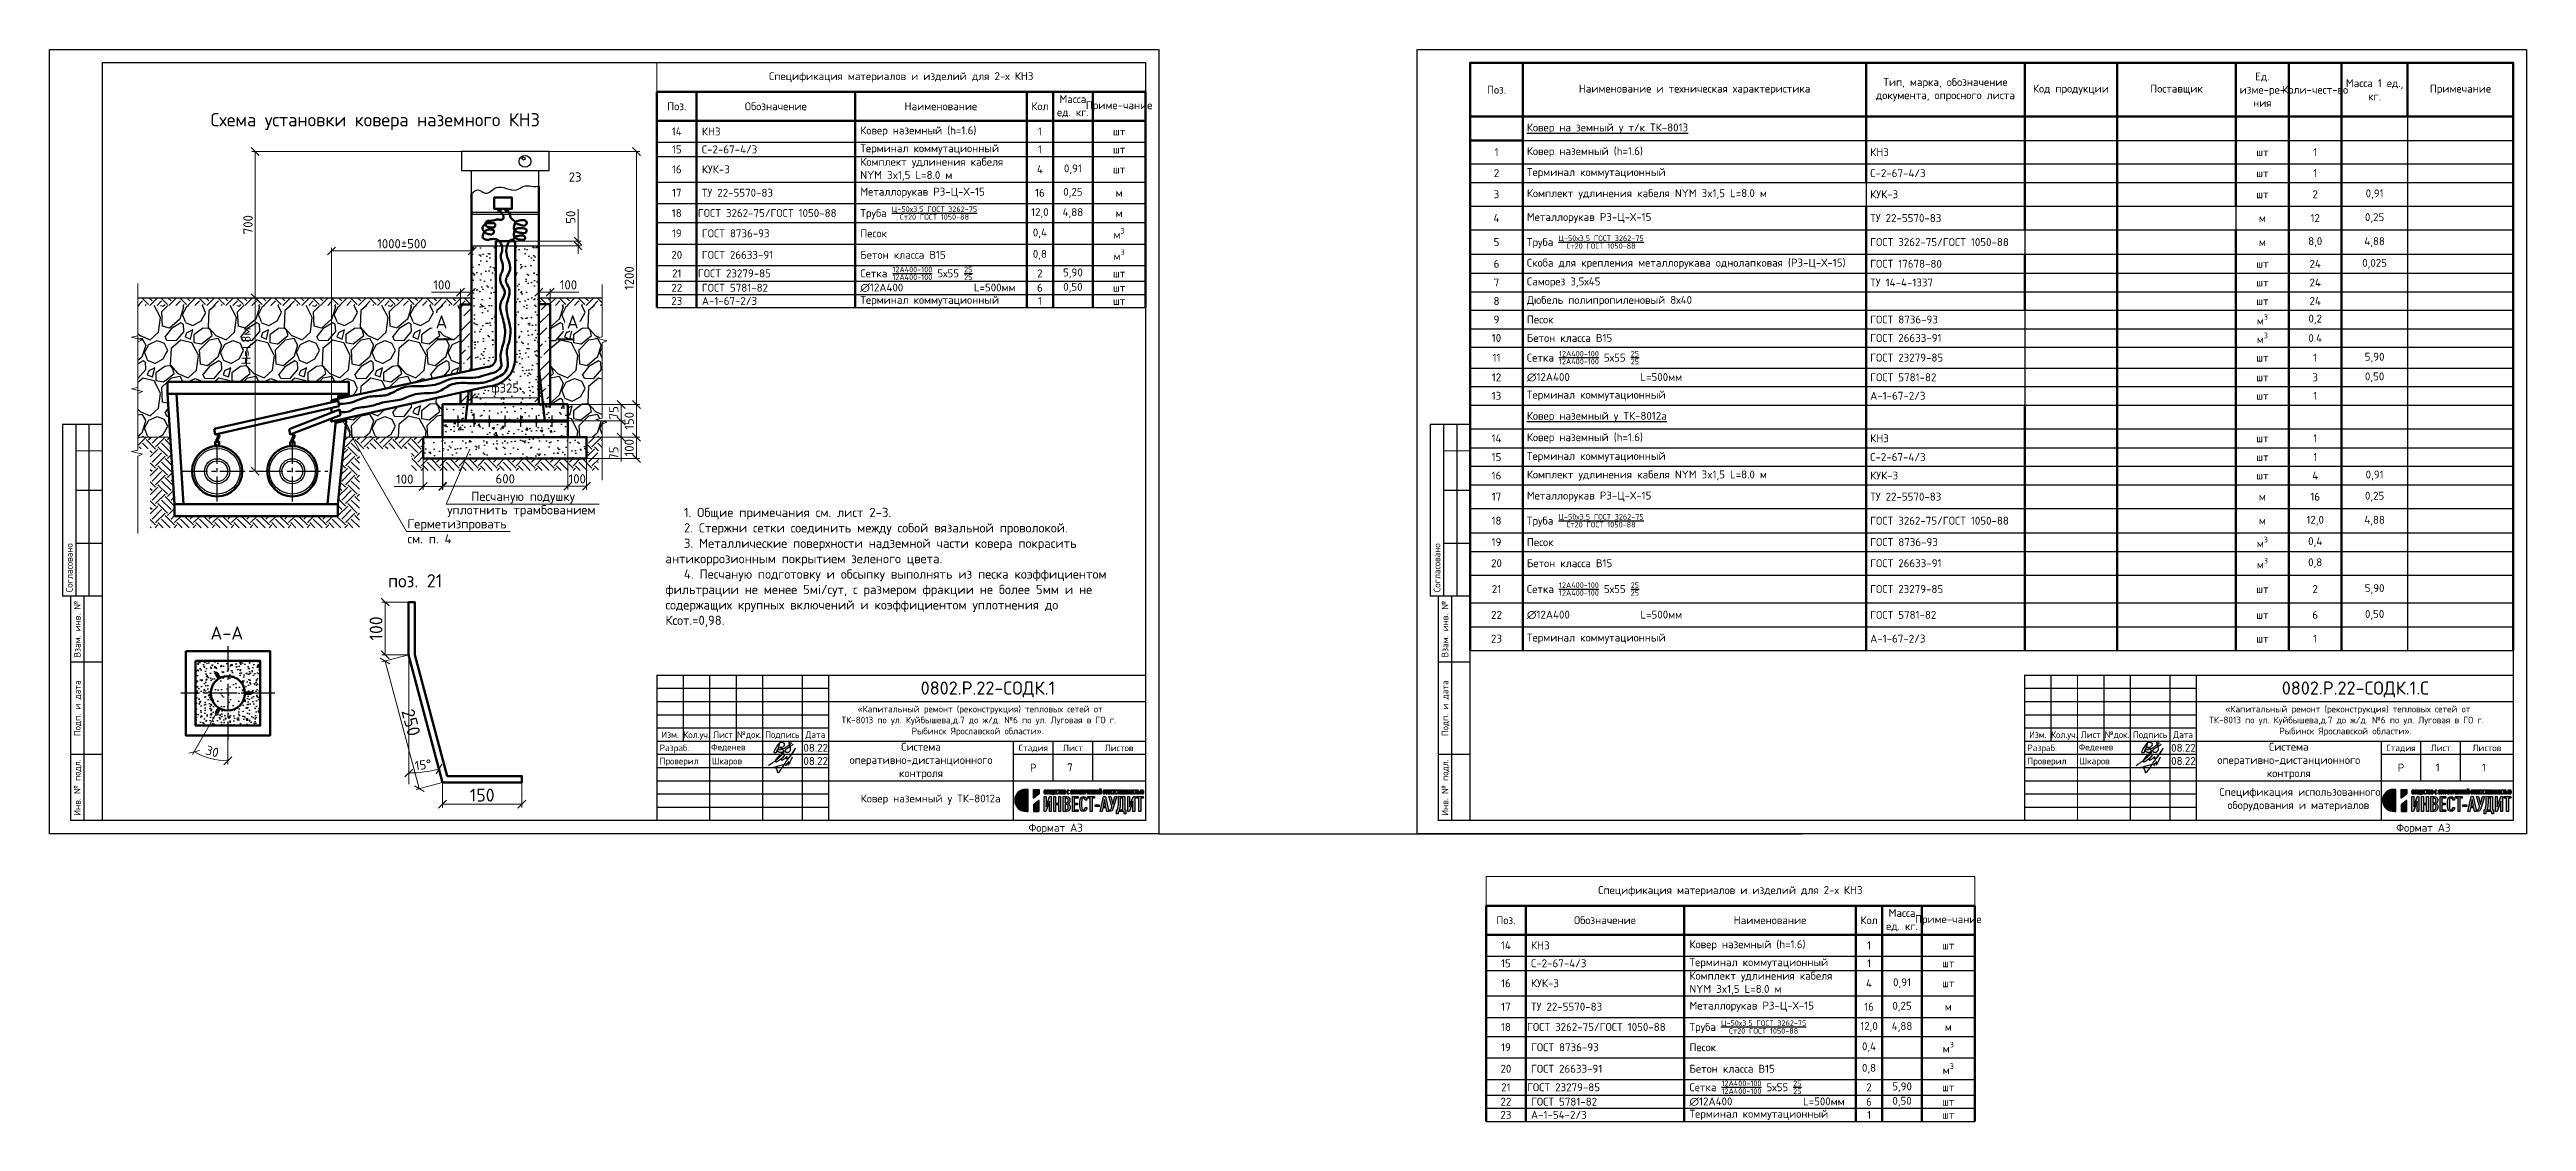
# Model space of a CAD drawing. Header units: millimetres. Extents: x -112426 to 6776, y 1218 to 38707.
# Drawn here: x 5205 to 6143, y 2170 to 2576 of the extents above; entities that cross this region are included whole.
import ezdxf
from ezdxf.enums import TextEntityAlignment as Align

# ---------------------------------------------------------------- set-up
doc = ezdxf.new("R2010")
doc.units = ezdxf.units.MM
doc.linetypes.add('осевая2', pattern=[28.575, 19.05, -3.175, 3.175, -3.175])
for name, color, linetype, lineweight in [('12  Размер', 7, 'Continuous', 20), ('2 Рамка обычные', 1, 'Continuous', 60), ('Объекты проект.', 1, 'Continuous', 80), ('Объекты проектирования', 1, 'Continuous', 60), ('Осевая', 2, 'осевая2', 30), ('Основной', 1, 'Continuous', 60), ('Размерный', 4, 'Continuous', 30), ('Размеры на чертеже', 250, 'Continuous', 25), ('Размеры обычные', 4, 'Continuous', 30), ('Таблица', 250, 'Continuous', 30)]:
    doc.layers.add(name, color=color, linetype=linetype, lineweight=lineweight)
for name, color, linetype in [('layer 1', 7, 'Continuous'), ('РАЗМЕР', 7, 'Continuous'), ('рамка', 7, 'Continuous'), ('Штриховка', 7, 'Continuous')]:
    doc.layers.add(name, color=color, linetype=linetype)
doc.styles.add('-ISOCPEUR-', font='isocpeur.ttf')
doc.styles.add('GOST', font='gost.shx', dxfattribs={"oblique": 15})
doc.dimstyles.new('М 1 к 20', dxfattribs={"dimtxt": 3.5, "dimasz": 3, "dimexe": 1.25, "dimexo": 0, "dimgap": 1, "dimtad": 1, "dimdec": 0, "dimlfac": 20, "dimzin": 0, "dimdsep": 46, "dimtxsty": 'GOST', "dimblk": 'OBLIQUE', "dimcen": 5, "dimclrd": 256, "dimclre": 256, "dimclrt": 256, "dimazin": 2, "dimtfac": 1, "dimtdec": 0, "dimtmove": 0, "dimatfit": 3, "dimldrblk": 'NONE', "dimfxl": 1.25, "dimtolj": 1, "dimtzin": 0, "dimlwd": -1, "dimlwe": -1, "dimarcsym": 2})
pattern_1 = [(45, (-10646.431, 6427.1996), (4e-16, 7.1842049), [5.08, -5.08]), (45, (-10647.778, 6428.5466), (4e-16, 7.1842049), [5.08, -5.08]), (45, (-10649.125, 6429.8937), (4e-16, 7.1842049), [5.08, -5.08]), (135, (-10649.125, 6430.7917), (-7.1842049, 4e-16), [5.08, -5.08]), (135, (-10647.778, 6432.1387), (-7.1842049, 4e-16), [5.08, -5.08]), (135, (-10646.431, 6433.486), (-7.1842049, 4e-16), [5.08, -5.08])]

msp = doc.modelspace()

# ---------------------------------------------------------------- texts
at = {"layer": 'Основной', "color": 7, "style": '-ISOCPEUR-'}
for s, p in [('Схема установки ковера наземного КНЗ', (5328.187, 2549.45)), ('поз. 21', (5343.305, 2374.819)), ('А-А', (5272.002, 2355.061))]:
    msp.add_text(s, height=5, dxfattribs=at).set_placement(p, align=Align.MIDDLE_CENTER)
at = {"layer": 'РАЗМЕР', "color": 7, "style": '-ISOCPEUR-'}
for s, p in [('уплотнить трамбованием', (5355.465, 2399.986)), ('Песчаную подушку', (5364.529, 2405.056)), ('см. п. 4', (5340.365, 2388.976)), ('Герметизпровать', (5340.365, 2394.663))]:
    msp.add_text(s, height=3.5, dxfattribs=at).set_placement(p)
at = {"layer": 'Размерный', "color": 0, "style": '-ISOCPEUR-'}
for p in [(5490.326, 2310.073), (5490.326, 2305.073), (6008.226, 2310.073), (6008.226, 2305.073)]:
    msp.add_text('08.22', height=3, dxfattribs=at).set_placement(p)
at = {"layer": 'Размерный', "color": 7, "lineweight": 30, "char_height": 3.5, "attachment_point": 1, "style": '-ISOCPEUR-'}
for s, width, insert in [('\\pi7;23', 15.47502, (5394.46, 2529.507)), ('\\pi7;1. Общие примечания см. лист 2-3.\\P2. Стержни сетки соединить между собой вязальной проволокой. \\P3. Металлические поверхности надземной части ковера покрасить антикоррозионным покрытием зеленого цвета.\\P4. Песчаную подготовку и обсыпку выполнять из песка коэффициентом фильтрации не менее 5мі/сут, с размером фракции не более 5мм и не содержащих крупных включений и коэффициентом уплотнения до Ксот.=0,98.', 171.9057, (5438.081, 2402.461))]:
    msp.add_mtext_dynamic_manual_height_columns(s, width=width, gutter_width=12.5, heights=[0], dxfattribs=dict(at, insert=insert))
at = {"layer": 'Размерный', "color": 7, "lineweight": 30, "char_height": 5, "width": 185, "attachment_point": 1, "style": '-ISOCPEUR-'}
for s, insert in [('\\pi62.25,l10;0802.Р.22-СОДК.1', (5462.472, 2336.706)), ('\\pi59.75,l10;0802.Р.22-СОДК.1.С', (5980.372, 2336.706))]:
    msp.add_mtext(s, dxfattribs=dict(at, insert=insert))
at = {"layer": 'Размеры обычные', "color": 7, "linetype": 'Continuous', "lineweight": 30, "char_height": 5, "width": 3.26795, "attachment_point": 1, "style": '-ISOCPEUR-'}
for insert in [(5351.035, 2475.376), (5400.719, 2475.376)]:
    msp.add_mtext('А', dxfattribs=dict(at, insert=insert))

# ---------------------------------------------------------------- blocks, each defined once
blk = doc.blocks.new('Лого')
h = blk.add_hatch(color=151)
h.set_gradient(color1=(158, 191, 227), color2=(46, 54, 92), tint=1, name='HEMISPHERICAL')
edge = h.paths.add_edge_path()
edge.add_spline(control_points=[(0.35, 0.49), (-0.19, 0.45), (-0.66, 0.87), (-0.66, 1.41), (-0.66, 1.41), (-0.66, 1.92), (-0.24, 2.34), (0.27, 2.34), (0.27, 2.34), (0.27, 2.34), (0.47, 2.34), (0.47, 2.34), (0.47, 2.34), (0.48, 2.34), (0.48, 2.33), (0.48, 2.33), (0.48, 2.33), (0.48, 2.33), (0.48, 0.51), (0.48, 0.51), (0.48, 0.51), (0.48, 0.5), (0.48, 0.49), (0.47, 0.49), (0.47, 0.49), (0.47, 0.49), (0.35, 0.49), (0.35, 0.49), (0.35, 0.49), (0.35, 0.49), (0.35, 0.49), (0.35, 0.49)], knot_values=[0, 0, 0, 0, 0.111111, 0.111111, 0.111111, 0.111121, 0.222222, 0.222222, 0.222222, 0.222232, 0.333333, 0.333333, 0.333333, 0.333344, 0.444444, 0.444444, 0.444444, 0.444455, 0.555556, 0.555556, 0.555556, 0.555566, 0.666667, 0.666667, 0.666667, 0.666677, 0.777778, 0.777778, 0.777778, 0.777788, 1, 1, 1, 1], degree=3, periodic=0)
edge = h.paths.add_edge_path()
edge.add_spline(control_points=[(0.96, 1.6), (0.96, 1.6), (1.39, 1.97), (1.39, 1.97), (1.39, 1.97), (1.39, 1.97), (1.39, 1.97), (1.39, 1.98), (1.39, 1.98), (1.39, 1.98), (1.39, 2.33), (1.39, 2.33), (1.39, 2.33), (1.39, 2.33), (1.38, 2.34), (1.38, 2.34), (1.38, 2.34), (1.38, 2.34), (0.95, 2.34), (0.95, 2.34), (0.95, 2.34), (0.94, 2.34), (0.93, 2.33), (0.93, 2.33), (0.93, 2.33), (0.93, 2.33), (0.93, 1.61), (0.93, 1.61), (0.93, 1.61), (0.93, 1.61), (0.94, 1.6), (0.94, 1.6), (0.94, 1.6), (0.95, 1.6), (0.95, 1.6), (0.96, 1.6)], knot_values=[0, 0, 0, 0, 0.1, 0.1, 0.1, 0.10001, 0.2, 0.2, 0.2, 0.20001, 0.3, 0.3, 0.3, 0.30001, 0.4, 0.4, 0.4, 0.40001, 0.5, 0.5, 0.5, 0.50001, 0.6, 0.6, 0.6, 0.60001, 0.7, 0.7, 0.7, 0.70001, 0.8, 0.8, 0.8, 0.80001, 1, 1, 1, 1], degree=3, periodic=0)
edge = h.paths.add_edge_path()
edge.add_spline(control_points=[(0.94, 1.06), (0.94, 1.06), (1.37, 1.4), (1.37, 1.4), (1.37, 1.4), (1.37, 1.4), (1.38, 1.4), (1.38, 1.4), (1.38, 1.4), (1.39, 1.4), (1.39, 1.4), (1.39, 1.39), (1.39, 1.39), (1.39, 1.39), (1.39, 0.51), (1.39, 0.51), (1.39, 0.51), (1.39, 0.5), (1.38, 0.49), (1.38, 0.49), (1.38, 0.49), (1.38, 0.49), (0.95, 0.49), (0.95, 0.49), (0.95, 0.49), (0.94, 0.49), (0.93, 0.5), (0.93, 0.51), (0.93, 0.51), (0.93, 0.51), (0.93, 1.05), (0.93, 1.05), (0.93, 1.05), (0.93, 1.05), (0.94, 1.06), (0.94, 1.06)], knot_values=[0, 0, 0, 0, 0.1, 0.1, 0.1, 0.10001, 0.2, 0.2, 0.2, 0.20001, 0.3, 0.3, 0.3, 0.30001, 0.4, 0.4, 0.4, 0.40001, 0.5, 0.5, 0.5, 0.50001, 0.6, 0.6, 0.6, 0.60001, 0.7, 0.7, 0.7, 0.70001, 0.8, 0.8, 0.8, 0.80001, 1, 1, 1, 1], degree=3, periodic=0)
at = {"true_color": 0x2e365c}
h = blk.add_hatch(color=159, dxfattribs=at)
h.dxf.hatch_style = 1
edge = h.paths.add_edge_path()
edge.add_spline(control_points=[(10.17, 1.59), (10.17, 1.59), (10.17, 1.73), (10.17, 1.73), (10.17, 1.73), (10.17, 1.73), (9.6, 1.73), (9.6, 1.73), (9.6, 1.73), (9.6, 1.73), (9.6, 1.59), (9.6, 1.59), (9.6, 1.59), (9.6, 1.59), (9.81, 1.59), (9.81, 1.59), (9.81, 1.59), (9.81, 1.59), (9.81, 0.49), (9.81, 0.49), (9.81, 0.49), (9.81, 0.49), (9.96, 0.49), (9.96, 0.49), (9.96, 0.49), (9.96, 0.49), (9.96, 1.59), (9.96, 1.59), (9.96, 1.59), (9.96, 1.59), (10.17, 1.59), (10.17, 1.59)], knot_values=[0, 0, 0, 0, 0.111111, 0.111111, 0.111111, 0.111121, 0.222222, 0.222222, 0.222222, 0.222232, 0.333333, 0.333333, 0.333333, 0.333344, 0.444444, 0.444444, 0.444444, 0.444455, 0.555556, 0.555556, 0.555556, 0.555566, 0.666667, 0.666667, 0.666667, 0.666677, 0.777778, 0.777778, 0.777778, 0.777788, 1, 1, 1, 1], degree=3, periodic=0)
edge = h.paths.add_edge_path()
edge.add_spline(control_points=[(9.46, 0.49), (9.46, 0.49), (9.46, 1.73), (9.46, 1.73), (9.46, 1.73), (9.46, 1.73), (9.32, 1.73), (9.32, 1.73), (9.32, 1.73), (9.32, 1.73), (9.02, 0.87), (9.02, 0.87), (9.02, 0.87), (9.02, 0.87), (9.02, 1.73), (9.02, 1.73), (9.02, 1.73), (9.02, 1.73), (8.87, 1.73), (8.87, 1.73), (8.87, 1.73), (8.87, 1.73), (8.87, 0.49), (8.87, 0.49), (8.87, 0.49), (8.87, 0.49), (9.01, 0.49), (9.01, 0.49), (9.01, 0.49), (9.01, 0.49), (9.31, 1.35), (9.31, 1.35), (9.31, 1.35), (9.31, 1.35), (9.31, 0.49), (9.31, 0.49), (9.31, 0.49), (9.31, 0.49), (9.46, 0.49), (9.46, 0.49)], knot_values=[0, 0, 0, 0, 0.090909, 0.090909, 0.090909, 0.090919, 0.181818, 0.181818, 0.181818, 0.181828, 0.272727, 0.272727, 0.272727, 0.272738, 0.363636, 0.363636, 0.363636, 0.363647, 0.454545, 0.454545, 0.454545, 0.454556, 0.545455, 0.545455, 0.545455, 0.545465, 0.636364, 0.636364, 0.636364, 0.636374, 0.727273, 0.727273, 0.727273, 0.727283, 0.818182, 0.818182, 0.818182, 0.818192, 1, 1, 1, 1], degree=3, periodic=0)
edge = h.paths.add_edge_path(flags=16)
edge.add_spline(control_points=[(8.46, 0.63), (8.46, 0.63), (8.15, 0.63), (8.15, 0.63), (8.15, 0.63), (8.21, 0.79), (8.24, 0.97), (8.24, 1.2), (8.24, 1.2), (8.24, 1.2), (8.24, 1.59), (8.24, 1.59), (8.24, 1.59), (8.24, 1.59), (8.46, 1.59), (8.46, 1.59), (8.46, 1.59), (8.46, 1.59), (8.46, 0.63), (8.46, 0.63)], knot_values=[0, 0, 0, 0, 0.166667, 0.166667, 0.166667, 0.166677, 0.333333, 0.333333, 0.333333, 0.333344, 0.5, 0.5, 0.5, 0.50001, 0.666667, 0.666667, 0.666667, 0.666677, 1, 1, 1, 1], degree=3, periodic=0)
edge = h.paths.add_edge_path()
edge.add_spline(control_points=[(8.71, 0.27), (8.71, 0.27), (8.71, 0.63), (8.71, 0.63), (8.71, 0.63), (8.71, 0.63), (8.61, 0.63), (8.61, 0.63), (8.61, 0.63), (8.61, 0.63), (8.61, 1.73), (8.61, 1.73), (8.61, 1.73), (8.61, 1.73), (8.09, 1.73), (8.09, 1.73), (8.09, 1.73), (8.09, 1.73), (8.09, 1.23), (8.09, 1.23), (8.09, 1.23), (8.09, 0.99), (8.06, 0.79), (7.99, 0.63), (7.99, 0.63), (7.99, 0.63), (7.92, 0.63), (7.92, 0.63), (7.92, 0.63), (7.92, 0.63), (7.92, 0.27), (7.92, 0.27), (7.92, 0.27), (7.92, 0.27), (8.06, 0.27), (8.06, 0.27), (8.06, 0.27), (8.06, 0.27), (8.06, 0.49), (8.06, 0.49), (8.06, 0.49), (8.06, 0.49), (8.57, 0.49), (8.57, 0.49), (8.57, 0.49), (8.57, 0.49), (8.57, 0.27), (8.57, 0.27), (8.57, 0.27), (8.57, 0.27), (8.71, 0.27), (8.71, 0.27)], knot_values=[0, 0, 0, 0, 0.071429, 0.071429, 0.071429, 0.071439, 0.142857, 0.142857, 0.142857, 0.142867, 0.214286, 0.214286, 0.214286, 0.214296, 0.285714, 0.285714, 0.285714, 0.285725, 0.357143, 0.357143, 0.357143, 0.357153, 0.428571, 0.428571, 0.428571, 0.428582, 0.5, 0.5, 0.5, 0.50001, 0.571429, 0.571429, 0.571429, 0.571439, 0.642857, 0.642857, 0.642857, 0.642867, 0.714286, 0.714286, 0.714286, 0.714296, 0.785714, 0.785714, 0.785714, 0.785725, 0.857143, 0.857143, 0.857143, 0.857153, 1, 1, 1, 1], degree=3, periodic=0)
edge = h.paths.add_edge_path()
edge.add_spline(control_points=[(7.94, 1.73), (7.94, 1.73), (7.77, 1.73), (7.77, 1.73), (7.77, 1.73), (7.77, 1.73), (7.61, 1.1), (7.61, 1.1), (7.61, 1.1), (7.61, 1.1), (7.43, 1.73), (7.43, 1.73), (7.43, 1.73), (7.43, 1.73), (7.27, 1.73), (7.27, 1.73), (7.27, 1.73), (7.27, 1.73), (7.53, 0.89), (7.53, 0.89), (7.53, 0.89), (7.53, 0.89), (7.49, 0.75), (7.49, 0.75), (7.49, 0.75), (7.46, 0.65), (7.43, 0.63), (7.33, 0.63), (7.33, 0.63), (7.33, 0.63), (7.33, 0.49), (7.33, 0.49), (7.33, 0.49), (7.5, 0.49), (7.57, 0.52), (7.62, 0.69), (7.62, 0.69), (7.62, 0.69), (7.94, 1.73), (7.94, 1.73)], knot_values=[0, 0, 0, 0, 0.090909, 0.090909, 0.090909, 0.090919, 0.181818, 0.181818, 0.181818, 0.181828, 0.272727, 0.272727, 0.272727, 0.272738, 0.363636, 0.363636, 0.363636, 0.363647, 0.454545, 0.454545, 0.454545, 0.454556, 0.545455, 0.545455, 0.545455, 0.545465, 0.636364, 0.636364, 0.636364, 0.636374, 0.727273, 0.727273, 0.727273, 0.727283, 0.818182, 0.818182, 0.818182, 0.818192, 1, 1, 1, 1], degree=3, periodic=0)
edge = h.paths.add_edge_path(flags=16)
edge.add_spline(control_points=[(7.02, 0.92), (7.02, 0.92), (6.79, 0.92), (6.79, 0.92), (6.79, 0.92), (6.79, 0.92), (6.9, 1.49), (6.9, 1.49), (6.9, 1.49), (6.9, 1.49), (7.02, 0.92), (7.02, 0.92)], knot_values=[0, 0, 0, 0, 0.25, 0.25, 0.25, 0.25001, 0.5, 0.5, 0.5, 0.50001, 1, 1, 1, 1], degree=3, periodic=0)
edge = h.paths.add_edge_path()
edge.add_spline(control_points=[(7.26, 0.49), (7.26, 0.49), (6.98, 1.73), (6.98, 1.73), (6.98, 1.73), (6.98, 1.73), (6.83, 1.73), (6.83, 1.73), (6.83, 1.73), (6.83, 1.73), (6.55, 0.49), (6.55, 0.49), (6.55, 0.49), (6.55, 0.49), (6.7, 0.49), (6.7, 0.49), (6.7, 0.49), (6.7, 0.49), (6.76, 0.78), (6.76, 0.78), (6.76, 0.78), (6.76, 0.78), (7.05, 0.78), (7.05, 0.78), (7.05, 0.78), (7.05, 0.78), (7.11, 0.49), (7.11, 0.49), (7.11, 0.49), (7.11, 0.49), (7.26, 0.49), (7.26, 0.49)], knot_values=[0, 0, 0, 0, 0.111111, 0.111111, 0.111111, 0.111121, 0.222222, 0.222222, 0.222222, 0.222232, 0.333333, 0.333333, 0.333333, 0.333344, 0.444444, 0.444444, 0.444444, 0.444455, 0.555556, 0.555556, 0.555556, 0.555566, 0.666667, 0.666667, 0.666667, 0.666677, 0.777778, 0.777778, 0.777778, 0.777788, 1, 1, 1, 1], degree=3, periodic=0)
edge = h.paths.add_edge_path()
edge.add_spline(control_points=[(6.45, 0.91), (6.45, 0.91), (6.45, 1.05), (6.45, 1.05), (6.45, 1.05), (6.45, 1.05), (6.11, 1.05), (6.11, 1.05), (6.11, 1.05), (6.11, 1.05), (6.11, 0.91), (6.11, 0.91), (6.11, 0.91), (6.11, 0.91), (6.45, 0.91), (6.45, 0.91)], knot_values=[0, 0, 0, 0, 0.2, 0.2, 0.2, 0.20001, 0.4, 0.4, 0.4, 0.40001, 0.6, 0.6, 0.6, 0.60001, 1, 1, 1, 1], degree=3, periodic=0)
edge = h.paths.add_edge_path()
edge.add_spline(control_points=[(6.07, 1.59), (6.07, 1.59), (6.07, 1.73), (6.07, 1.73), (6.07, 1.73), (6.07, 1.73), (5.51, 1.73), (5.51, 1.73), (5.51, 1.73), (5.51, 1.73), (5.51, 1.59), (5.51, 1.59), (5.51, 1.59), (5.51, 1.59), (5.71, 1.59), (5.71, 1.59), (5.71, 1.59), (5.71, 1.59), (5.71, 0.49), (5.71, 0.49), (5.71, 0.49), (5.71, 0.49), (5.86, 0.49), (5.86, 0.49), (5.86, 0.49), (5.86, 0.49), (5.86, 1.59), (5.86, 1.59), (5.86, 1.59), (5.86, 1.59), (6.07, 1.59), (6.07, 1.59)], knot_values=[0, 0, 0, 0, 0.111111, 0.111111, 0.111111, 0.111121, 0.222222, 0.222222, 0.222222, 0.222232, 0.333333, 0.333333, 0.333333, 0.333344, 0.444444, 0.444444, 0.444444, 0.444455, 0.555556, 0.555556, 0.555556, 0.555566, 0.666667, 0.666667, 0.666667, 0.666677, 0.777778, 0.777778, 0.777778, 0.777788, 1, 1, 1, 1], degree=3, periodic=0)
edge = h.paths.add_edge_path()
edge.add_spline(control_points=[(5.42, 0.8), (5.42, 0.8), (5.27, 0.8), (5.27, 0.8), (5.27, 0.8), (5.27, 0.74), (5.26, 0.69), (5.23, 0.65), (5.23, 0.65), (5.21, 0.63), (5.18, 0.61), (5.14, 0.61), (5.14, 0.61), (5.09, 0.61), (5.05, 0.63), (5.03, 0.66), (5.03, 0.66), (4.99, 0.72), (4.98, 0.82), (4.98, 1.11), (4.98, 1.11), (4.98, 1.4), (4.99, 1.5), (5.03, 1.56), (5.03, 1.56), (5.05, 1.59), (5.09, 1.61), (5.14, 1.61), (5.14, 1.61), (5.18, 1.61), (5.21, 1.59), (5.23, 1.56), (5.23, 1.56), (5.26, 1.53), (5.27, 1.48), (5.27, 1.42), (5.27, 1.42), (5.27, 1.42), (5.42, 1.42), (5.42, 1.42), (5.42, 1.42), (5.42, 1.52), (5.39, 1.61), (5.33, 1.67), (5.33, 1.67), (5.28, 1.72), (5.22, 1.74), (5.14, 1.74), (5.14, 1.74), (5.04, 1.74), (4.97, 1.7), (4.92, 1.65), (4.92, 1.65), (4.84, 1.56), (4.83, 1.45), (4.83, 1.11), (4.83, 1.11), (4.83, 0.77), (4.84, 0.66), (4.92, 0.57), (4.92, 0.57), (4.97, 0.51), (5.04, 0.48), (5.14, 0.48), (5.14, 0.48), (5.22, 0.48), (5.28, 0.5), (5.33, 0.55), (5.33, 0.55), (5.39, 0.6), (5.42, 0.69), (5.42, 0.8)], knot_values=[0, 0, 0, 0, 0.052632, 0.052632, 0.052632, 0.052642, 0.105263, 0.105263, 0.105263, 0.105273, 0.157895, 0.157895, 0.157895, 0.157905, 0.210526, 0.210526, 0.210526, 0.210537, 0.263158, 0.263158, 0.263158, 0.263168, 0.315789, 0.315789, 0.315789, 0.3158, 0.368421, 0.368421, 0.368421, 0.368431, 0.421053, 0.421053, 0.421053, 0.421063, 0.473684, 0.473684, 0.473684, 0.473694, 0.526316, 0.526316, 0.526316, 0.526326, 0.578947, 0.578947, 0.578947, 0.578958, 0.631579, 0.631579, 0.631579, 0.631589, 0.684211, 0.684211, 0.684211, 0.684221, 0.736842, 0.736842, 0.736842, 0.736852, 0.789474, 0.789474, 0.789474, 0.789484, 0.842105, 0.842105, 0.842105, 0.842116, 0.894737, 0.894737, 0.894737, 0.894747, 1, 1, 1, 1], degree=3, periodic=0)
edge = h.paths.add_edge_path()
edge.add_spline(control_points=[(4.68, 0.49), (4.68, 0.49), (4.68, 0.63), (4.68, 0.63), (4.68, 0.63), (4.68, 0.63), (4.35, 0.63), (4.35, 0.63), (4.35, 0.63), (4.35, 0.63), (4.35, 1.05), (4.35, 1.05), (4.35, 1.05), (4.35, 1.05), (4.64, 1.05), (4.64, 1.05), (4.64, 1.05), (4.64, 1.05), (4.64, 1.18), (4.64, 1.18), (4.64, 1.18), (4.64, 1.18), (4.35, 1.18), (4.35, 1.18), (4.35, 1.18), (4.35, 1.18), (4.35, 1.59), (4.35, 1.59), (4.35, 1.59), (4.35, 1.59), (4.68, 1.59), (4.68, 1.59), (4.68, 1.59), (4.68, 1.59), (4.68, 1.73), (4.68, 1.73), (4.68, 1.73), (4.68, 1.73), (4.2, 1.73), (4.2, 1.73), (4.2, 1.73), (4.2, 1.73), (4.2, 0.49), (4.2, 0.49), (4.2, 0.49), (4.2, 0.49), (4.68, 0.49), (4.68, 0.49)], knot_values=[0, 0, 0, 0, 0.076923, 0.076923, 0.076923, 0.076933, 0.153846, 0.153846, 0.153846, 0.153856, 0.230769, 0.230769, 0.230769, 0.230779, 0.307692, 0.307692, 0.307692, 0.307703, 0.384615, 0.384615, 0.384615, 0.384626, 0.461538, 0.461538, 0.461538, 0.461549, 0.538462, 0.538462, 0.538462, 0.538472, 0.615385, 0.615385, 0.615385, 0.615395, 0.692308, 0.692308, 0.692308, 0.692318, 0.769231, 0.769231, 0.769231, 0.769241, 0.846154, 0.846154, 0.846154, 0.846164, 1, 1, 1, 1], degree=3, periodic=0)
edge = h.paths.add_edge_path(flags=16)
edge.add_spline(control_points=[(3.85, 1.4), (3.85, 1.26), (3.8, 1.2), (3.69, 1.2), (3.69, 1.2), (3.69, 1.2), (3.58, 1.2), (3.58, 1.2), (3.58, 1.2), (3.58, 1.2), (3.58, 1.59), (3.58, 1.59), (3.58, 1.59), (3.58, 1.59), (3.69, 1.59), (3.69, 1.59), (3.69, 1.59), (3.8, 1.59), (3.85, 1.54), (3.85, 1.4)], knot_values=[0, 0, 0, 0, 0.166667, 0.166667, 0.166667, 0.166677, 0.333333, 0.333333, 0.333333, 0.333344, 0.5, 0.5, 0.5, 0.50001, 0.666667, 0.666667, 0.666667, 0.666677, 1, 1, 1, 1], degree=3, periodic=0)
edge = h.paths.add_edge_path(flags=16)
edge.add_spline(control_points=[(3.86, 0.85), (3.86, 0.68), (3.8, 0.63), (3.69, 0.63), (3.69, 0.63), (3.69, 0.63), (3.58, 0.63), (3.58, 0.63), (3.58, 0.63), (3.58, 0.63), (3.58, 1.07), (3.58, 1.07), (3.58, 1.07), (3.58, 1.07), (3.69, 1.07), (3.69, 1.07), (3.69, 1.07), (3.8, 1.07), (3.86, 1.01), (3.86, 0.85)], knot_values=[0, 0, 0, 0, 0.166667, 0.166667, 0.166667, 0.166677, 0.333333, 0.333333, 0.333333, 0.333344, 0.5, 0.5, 0.5, 0.50001, 0.666667, 0.666667, 0.666667, 0.666677, 1, 1, 1, 1], degree=3, periodic=0)
edge = h.paths.add_edge_path()
edge.add_spline(control_points=[(4.01, 0.84), (4.01, 0.94), (4, 1.03), (3.93, 1.09), (3.93, 1.09), (3.91, 1.11), (3.88, 1.13), (3.85, 1.14), (3.85, 1.14), (3.88, 1.15), (3.9, 1.16), (3.92, 1.18), (3.92, 1.18), (3.99, 1.24), (4, 1.31), (4, 1.4), (4, 1.4), (4, 1.54), (3.98, 1.6), (3.92, 1.65), (3.92, 1.65), (3.87, 1.7), (3.81, 1.73), (3.7, 1.73), (3.7, 1.73), (3.7, 1.73), (3.43, 1.73), (3.43, 1.73), (3.43, 1.73), (3.43, 1.73), (3.43, 0.49), (3.43, 0.49), (3.43, 0.49), (3.43, 0.49), (3.7, 0.49), (3.7, 0.49), (3.7, 0.49), (3.81, 0.49), (3.88, 0.51), (3.93, 0.57), (3.93, 0.57), (3.98, 0.62), (4.01, 0.69), (4.01, 0.84)], knot_values=[0, 0, 0, 0, 0.083333, 0.083333, 0.083333, 0.083344, 0.166667, 0.166667, 0.166667, 0.166677, 0.25, 0.25, 0.25, 0.25001, 0.333333, 0.333333, 0.333333, 0.333344, 0.416667, 0.416667, 0.416667, 0.416677, 0.5, 0.5, 0.5, 0.50001, 0.583333, 0.583333, 0.583333, 0.583344, 0.666667, 0.666667, 0.666667, 0.666677, 0.75, 0.75, 0.75, 0.75001, 0.833333, 0.833333, 0.833333, 0.833344, 1, 1, 1, 1], degree=3, periodic=0)
edge = h.paths.add_edge_path()
edge.add_spline(control_points=[(3.21, 0.49), (3.21, 0.49), (3.21, 1.73), (3.21, 1.73), (3.21, 1.73), (3.21, 1.73), (3.06, 1.73), (3.06, 1.73), (3.06, 1.73), (3.06, 1.73), (3.06, 1.19), (3.06, 1.19), (3.06, 1.19), (3.06, 1.19), (2.79, 1.19), (2.79, 1.19), (2.79, 1.19), (2.79, 1.19), (2.79, 1.73), (2.79, 1.73), (2.79, 1.73), (2.79, 1.73), (2.64, 1.73), (2.64, 1.73), (2.64, 1.73), (2.64, 1.73), (2.64, 0.49), (2.64, 0.49), (2.64, 0.49), (2.64, 0.49), (2.79, 0.49), (2.79, 0.49), (2.79, 0.49), (2.79, 0.49), (2.79, 1.05), (2.79, 1.05), (2.79, 1.05), (2.79, 1.05), (3.06, 1.05), (3.06, 1.05), (3.06, 1.05), (3.06, 1.05), (3.06, 0.49), (3.06, 0.49), (3.06, 0.49), (3.06, 0.49), (3.21, 0.49), (3.21, 0.49)], knot_values=[0, 0, 0, 0, 0.076923, 0.076923, 0.076923, 0.076933, 0.153846, 0.153846, 0.153846, 0.153856, 0.230769, 0.230769, 0.230769, 0.230779, 0.307692, 0.307692, 0.307692, 0.307703, 0.384615, 0.384615, 0.384615, 0.384626, 0.461538, 0.461538, 0.461538, 0.461549, 0.538462, 0.538462, 0.538462, 0.538472, 0.615385, 0.615385, 0.615385, 0.615395, 0.692308, 0.692308, 0.692308, 0.692318, 0.769231, 0.769231, 0.769231, 0.769241, 0.846154, 0.846154, 0.846154, 0.846164, 1, 1, 1, 1], degree=3, periodic=0)
edge = h.paths.add_edge_path()
edge.add_spline(control_points=[(2.42, 0.49), (2.42, 0.49), (2.42, 1.73), (2.42, 1.73), (2.42, 1.73), (2.42, 1.73), (2.28, 1.73), (2.28, 1.73), (2.28, 1.73), (2.28, 1.73), (1.98, 0.87), (1.98, 0.87), (1.98, 0.87), (1.98, 0.87), (1.98, 1.73), (1.98, 1.73), (1.98, 1.73), (1.98, 1.73), (1.83, 1.73), (1.83, 1.73), (1.83, 1.73), (1.83, 1.73), (1.83, 0.49), (1.83, 0.49), (1.83, 0.49), (1.83, 0.49), (1.96, 0.49), (1.96, 0.49), (1.96, 0.49), (1.96, 0.49), (2.27, 1.35), (2.27, 1.35), (2.27, 1.35), (2.27, 1.35), (2.27, 0.49), (2.27, 0.49), (2.27, 0.49), (2.27, 0.49), (2.42, 0.49), (2.42, 0.49)], knot_values=[0, 0, 0, 0, 0.090909, 0.090909, 0.090909, 0.090919, 0.181818, 0.181818, 0.181818, 0.181828, 0.272727, 0.272727, 0.272727, 0.272738, 0.363636, 0.363636, 0.363636, 0.363647, 0.454545, 0.454545, 0.454545, 0.454556, 0.545455, 0.545455, 0.545455, 0.545465, 0.636364, 0.636364, 0.636364, 0.636374, 0.727273, 0.727273, 0.727273, 0.727283, 0.818182, 0.818182, 0.818182, 0.818192, 1, 1, 1, 1], degree=3, periodic=0)
edge = h.paths.add_edge_path(flags=16)
edge.add_spline(control_points=[(10.15, 2.12), (10.15, 2.03), (10.15, 2.01), (10.13, 1.99), (10.13, 1.99), (10.13, 1.98), (10.12, 1.97), (10.11, 1.97), (10.11, 1.97), (10.09, 1.97), (10.08, 1.98), (10.08, 1.99), (10.08, 1.99), (10.06, 2.01), (10.06, 2.03), (10.06, 2.12), (10.06, 2.12), (10.06, 2.21), (10.06, 2.24), (10.08, 2.25), (10.08, 2.25), (10.08, 2.26), (10.09, 2.27), (10.11, 2.27), (10.11, 2.27), (10.12, 2.27), (10.13, 2.26), (10.13, 2.25), (10.13, 2.25), (10.15, 2.24), (10.15, 2.21), (10.15, 2.12)], knot_values=[0, 0, 0, 0, 0.111111, 0.111111, 0.111111, 0.111121, 0.222222, 0.222222, 0.222222, 0.222232, 0.333333, 0.333333, 0.333333, 0.333344, 0.444444, 0.444444, 0.444444, 0.444455, 0.555556, 0.555556, 0.555556, 0.555566, 0.666667, 0.666667, 0.666667, 0.666677, 0.777778, 0.777778, 0.777778, 0.777788, 1, 1, 1, 1], degree=3, periodic=0)
edge = h.paths.add_edge_path()
edge.add_spline(control_points=[(9.97, 1.94), (9.97, 1.94), (9.97, 2.1), (9.97, 2.1), (9.97, 2.1), (9.97, 2.1), (10.02, 2.1), (10.02, 2.1), (10.02, 2.1), (10.02, 2.02), (10.02, 1.99), (10.04, 1.96), (10.04, 1.96), (10.06, 1.95), (10.08, 1.94), (10.11, 1.94), (10.11, 1.94), (10.13, 1.94), (10.15, 1.95), (10.17, 1.96), (10.17, 1.96), (10.19, 1.99), (10.19, 2.02), (10.19, 2.12), (10.19, 2.12), (10.19, 2.22), (10.19, 2.25), (10.17, 2.28), (10.17, 2.28), (10.15, 2.29), (10.13, 2.31), (10.11, 2.31), (10.11, 2.31), (10.08, 2.31), (10.06, 2.29), (10.04, 2.28), (10.04, 2.28), (10.02, 2.25), (10.02, 2.23), (10.02, 2.14), (10.02, 2.14), (10.02, 2.14), (9.97, 2.14), (9.97, 2.14), (9.97, 2.14), (9.97, 2.14), (9.97, 2.3), (9.97, 2.3), (9.97, 2.3), (9.97, 2.3), (9.93, 2.3), (9.93, 2.3), (9.93, 2.3), (9.93, 2.3), (9.93, 1.94), (9.93, 1.94), (9.93, 1.94), (9.93, 1.94), (9.97, 1.94), (9.97, 1.94)], knot_values=[0, 0, 0, 0, 0.0625, 0.0625, 0.0625, 0.06251, 0.125, 0.125, 0.125, 0.12501, 0.1875, 0.1875, 0.1875, 0.18751, 0.25, 0.25, 0.25, 0.25001, 0.3125, 0.3125, 0.3125, 0.31251, 0.375, 0.375, 0.375, 0.37501, 0.4375, 0.4375, 0.4375, 0.43751, 0.5, 0.5, 0.5, 0.50001, 0.5625, 0.5625, 0.5625, 0.56251, 0.625, 0.625, 0.625, 0.62501, 0.6875, 0.6875, 0.6875, 0.68751, 0.75, 0.75, 0.75, 0.75001, 0.8125, 0.8125, 0.8125, 0.81251, 0.875, 0.875, 0.875, 0.87501, 1, 1, 1, 1], degree=3, periodic=0)
edge = h.paths.add_edge_path(flags=16)
edge.add_spline(control_points=[(9.83, 2.05), (9.83, 2), (9.82, 1.98), (9.79, 1.98), (9.79, 1.98), (9.79, 1.98), (9.75, 1.98), (9.75, 1.98), (9.75, 1.98), (9.75, 1.98), (9.75, 2.11), (9.75, 2.11), (9.75, 2.11), (9.75, 2.11), (9.79, 2.11), (9.79, 2.11), (9.79, 2.11), (9.82, 2.11), (9.83, 2.09), (9.83, 2.05)], knot_values=[0, 0, 0, 0, 0.166667, 0.166667, 0.166667, 0.166677, 0.333333, 0.333333, 0.333333, 0.333344, 0.5, 0.5, 0.5, 0.50001, 0.666667, 0.666667, 0.666667, 0.666677, 1, 1, 1, 1], degree=3, periodic=0)
edge = h.paths.add_edge_path()
edge.add_spline(control_points=[(9.88, 2.05), (9.88, 2.13), (9.85, 2.15), (9.79, 2.15), (9.79, 2.15), (9.79, 2.15), (9.75, 2.15), (9.75, 2.15), (9.75, 2.15), (9.75, 2.15), (9.75, 2.3), (9.75, 2.3), (9.75, 2.3), (9.75, 2.3), (9.71, 2.3), (9.71, 2.3), (9.71, 2.3), (9.71, 2.3), (9.71, 1.94), (9.71, 1.94), (9.71, 1.94), (9.71, 1.94), (9.79, 1.94), (9.79, 1.94), (9.79, 1.94), (9.85, 1.94), (9.88, 1.97), (9.88, 2.05)], knot_values=[0, 0, 0, 0, 0.125, 0.125, 0.125, 0.12501, 0.25, 0.25, 0.25, 0.25001, 0.375, 0.375, 0.375, 0.37501, 0.5, 0.5, 0.5, 0.50001, 0.625, 0.625, 0.625, 0.62501, 0.75, 0.75, 0.75, 0.75001, 1, 1, 1, 1], degree=3, periodic=0)
edge = h.paths.add_edge_path()
edge.add_spline(control_points=[(9.67, 2.26), (9.67, 2.26), (9.67, 2.3), (9.67, 2.3), (9.67, 2.3), (9.67, 2.3), (9.5, 2.3), (9.5, 2.3), (9.5, 2.3), (9.5, 2.3), (9.5, 2.26), (9.5, 2.26), (9.5, 2.26), (9.5, 2.26), (9.56, 2.26), (9.56, 2.26), (9.56, 2.26), (9.56, 2.26), (9.56, 1.94), (9.56, 1.94), (9.56, 1.94), (9.56, 1.94), (9.61, 1.94), (9.61, 1.94), (9.61, 1.94), (9.61, 1.94), (9.61, 2.26), (9.61, 2.26), (9.61, 2.26), (9.61, 2.26), (9.67, 2.26), (9.67, 2.26)], knot_values=[0, 0, 0, 0, 0.111111, 0.111111, 0.111111, 0.111121, 0.222222, 0.222222, 0.222222, 0.222232, 0.333333, 0.333333, 0.333333, 0.333344, 0.444444, 0.444444, 0.444444, 0.444455, 0.555556, 0.555556, 0.555556, 0.555566, 0.666667, 0.666667, 0.666667, 0.666677, 0.777778, 0.777778, 0.777778, 0.777788, 1, 1, 1, 1], degree=3, periodic=0)
edge = h.paths.add_edge_path()
edge.add_spline(control_points=[(9.48, 2.03), (9.48, 2.03), (9.43, 2.03), (9.43, 2.03), (9.43, 2.03), (9.43, 2.01), (9.43, 2), (9.42, 1.99), (9.42, 1.99), (9.42, 1.98), (9.41, 1.97), (9.39, 1.97), (9.39, 1.97), (9.38, 1.97), (9.37, 1.98), (9.36, 1.99), (9.36, 1.99), (9.35, 2.01), (9.35, 2.03), (9.35, 2.12), (9.35, 2.12), (9.35, 2.21), (9.35, 2.24), (9.36, 2.25), (9.36, 2.25), (9.37, 2.26), (9.38, 2.27), (9.39, 2.27), (9.39, 2.27), (9.41, 2.27), (9.42, 2.26), (9.42, 2.25), (9.42, 2.25), (9.43, 2.24), (9.43, 2.23), (9.43, 2.21), (9.43, 2.21), (9.43, 2.21), (9.48, 2.21), (9.48, 2.21), (9.48, 2.21), (9.48, 2.24), (9.47, 2.27), (9.45, 2.28), (9.45, 2.28), (9.44, 2.3), (9.42, 2.31), (9.39, 2.31), (9.39, 2.31), (9.36, 2.31), (9.34, 2.29), (9.33, 2.28), (9.33, 2.28), (9.31, 2.25), (9.3, 2.22), (9.3, 2.12), (9.3, 2.12), (9.3, 2.02), (9.31, 1.99), (9.33, 1.96), (9.33, 1.96), (9.34, 1.95), (9.36, 1.94), (9.39, 1.94), (9.39, 1.94), (9.42, 1.94), (9.43, 1.94), (9.45, 1.96), (9.45, 1.96), (9.47, 1.97), (9.48, 2), (9.48, 2.03)], knot_values=[0, 0, 0, 0, 0.052632, 0.052632, 0.052632, 0.052642, 0.105263, 0.105263, 0.105263, 0.105273, 0.157895, 0.157895, 0.157895, 0.157905, 0.210526, 0.210526, 0.210526, 0.210537, 0.263158, 0.263158, 0.263158, 0.263168, 0.315789, 0.315789, 0.315789, 0.3158, 0.368421, 0.368421, 0.368421, 0.368431, 0.421053, 0.421053, 0.421053, 0.421063, 0.473684, 0.473684, 0.473684, 0.473694, 0.526316, 0.526316, 0.526316, 0.526326, 0.578947, 0.578947, 0.578947, 0.578958, 0.631579, 0.631579, 0.631579, 0.631589, 0.684211, 0.684211, 0.684211, 0.684221, 0.736842, 0.736842, 0.736842, 0.736852, 0.789474, 0.789474, 0.789474, 0.789484, 0.842105, 0.842105, 0.842105, 0.842116, 0.894737, 0.894737, 0.894737, 0.894747, 1, 1, 1, 1], degree=3, periodic=0)
edge = h.paths.add_edge_path(flags=16)
edge.add_spline(control_points=[(9.21, 2.12), (9.21, 2.03), (9.21, 2.01), (9.2, 1.99), (9.2, 1.99), (9.19, 1.98), (9.18, 1.97), (9.17, 1.97), (9.17, 1.97), (9.15, 1.97), (9.14, 1.98), (9.14, 1.99), (9.14, 1.99), (9.13, 2.01), (9.12, 2.03), (9.12, 2.12), (9.12, 2.12), (9.12, 2.21), (9.13, 2.24), (9.14, 2.25), (9.14, 2.25), (9.14, 2.26), (9.15, 2.27), (9.17, 2.27), (9.17, 2.27), (9.18, 2.27), (9.19, 2.26), (9.2, 2.25), (9.2, 2.25), (9.21, 2.24), (9.21, 2.21), (9.21, 2.12)], knot_values=[0, 0, 0, 0, 0.111111, 0.111111, 0.111111, 0.111121, 0.222222, 0.222222, 0.222222, 0.222232, 0.333333, 0.333333, 0.333333, 0.333344, 0.444444, 0.444444, 0.444444, 0.444455, 0.555556, 0.555556, 0.555556, 0.555566, 0.666667, 0.666667, 0.666667, 0.666677, 0.777778, 0.777778, 0.777778, 0.777788, 1, 1, 1, 1], degree=3, periodic=0)
edge = h.paths.add_edge_path()
edge.add_spline(control_points=[(9.26, 2.12), (9.26, 2.22), (9.25, 2.25), (9.23, 2.28), (9.23, 2.28), (9.22, 2.29), (9.2, 2.31), (9.17, 2.31), (9.17, 2.31), (9.14, 2.31), (9.12, 2.29), (9.11, 2.28), (9.11, 2.28), (9.08, 2.25), (9.08, 2.22), (9.08, 2.12), (9.08, 2.12), (9.08, 2.02), (9.08, 1.99), (9.11, 1.96), (9.11, 1.96), (9.12, 1.95), (9.14, 1.94), (9.17, 1.94), (9.17, 1.94), (9.2, 1.94), (9.22, 1.95), (9.23, 1.96), (9.23, 1.96), (9.25, 1.99), (9.26, 2.02), (9.26, 2.12)], knot_values=[0, 0, 0, 0, 0.111111, 0.111111, 0.111111, 0.111121, 0.222222, 0.222222, 0.222222, 0.222232, 0.333333, 0.333333, 0.333333, 0.333344, 0.444444, 0.444444, 0.444444, 0.444455, 0.555556, 0.555556, 0.555556, 0.555566, 0.666667, 0.666667, 0.666667, 0.666677, 0.777778, 0.777778, 0.777778, 0.777788, 1, 1, 1, 1], degree=3, periodic=0)
edge = h.paths.add_edge_path()
edge.add_spline(control_points=[(9.02, 1.94), (9.02, 1.94), (9.02, 2.3), (9.02, 2.3), (9.02, 2.3), (9.02, 2.3), (8.98, 2.3), (8.98, 2.3), (8.98, 2.3), (8.98, 2.3), (8.98, 2.14), (8.98, 2.14), (8.98, 2.14), (8.98, 2.14), (8.9, 2.14), (8.9, 2.14), (8.9, 2.14), (8.9, 2.14), (8.9, 2.3), (8.9, 2.3), (8.9, 2.3), (8.9, 2.3), (8.86, 2.3), (8.86, 2.3), (8.86, 2.3), (8.86, 2.3), (8.86, 1.94), (8.86, 1.94), (8.86, 1.94), (8.86, 1.94), (8.9, 1.94), (8.9, 1.94), (8.9, 1.94), (8.9, 1.94), (8.9, 2.1), (8.9, 2.1), (8.9, 2.1), (8.9, 2.1), (8.98, 2.1), (8.98, 2.1), (8.98, 2.1), (8.98, 2.1), (8.98, 1.94), (8.98, 1.94), (8.98, 1.94), (8.98, 1.94), (9.02, 1.94), (9.02, 1.94)], knot_values=[0, 0, 0, 0, 0.076923, 0.076923, 0.076923, 0.076933, 0.153846, 0.153846, 0.153846, 0.153856, 0.230769, 0.230769, 0.230769, 0.230779, 0.307692, 0.307692, 0.307692, 0.307703, 0.384615, 0.384615, 0.384615, 0.384626, 0.461538, 0.461538, 0.461538, 0.461549, 0.538462, 0.538462, 0.538462, 0.538472, 0.615385, 0.615385, 0.615385, 0.615395, 0.692308, 0.692308, 0.692308, 0.692318, 0.769231, 0.769231, 0.769231, 0.769241, 0.846154, 0.846154, 0.846154, 0.846164, 1, 1, 1, 1], degree=3, periodic=0)
edge = h.paths.add_edge_path()
edge.add_spline(control_points=[(8.79, 1.94), (8.79, 1.94), (8.79, 2.3), (8.79, 2.3), (8.79, 2.3), (8.79, 2.3), (8.75, 2.3), (8.75, 2.3), (8.75, 2.3), (8.75, 2.3), (8.75, 2.14), (8.75, 2.14), (8.75, 2.14), (8.75, 2.14), (8.67, 2.14), (8.67, 2.14), (8.67, 2.14), (8.67, 2.14), (8.67, 2.3), (8.67, 2.3), (8.67, 2.3), (8.67, 2.3), (8.62, 2.3), (8.62, 2.3), (8.62, 2.3), (8.62, 2.3), (8.62, 1.94), (8.62, 1.94), (8.62, 1.94), (8.62, 1.94), (8.67, 1.94), (8.67, 1.94), (8.67, 1.94), (8.67, 1.94), (8.67, 2.1), (8.67, 2.1), (8.67, 2.1), (8.67, 2.1), (8.75, 2.1), (8.75, 2.1), (8.75, 2.1), (8.75, 2.1), (8.75, 1.94), (8.75, 1.94), (8.75, 1.94), (8.75, 1.94), (8.79, 1.94), (8.79, 1.94)], knot_values=[0, 0, 0, 0, 0.076923, 0.076923, 0.076923, 0.076933, 0.153846, 0.153846, 0.153846, 0.153856, 0.230769, 0.230769, 0.230769, 0.230779, 0.307692, 0.307692, 0.307692, 0.307703, 0.384615, 0.384615, 0.384615, 0.384626, 0.461538, 0.461538, 0.461538, 0.461549, 0.538462, 0.538462, 0.538462, 0.538472, 0.615385, 0.615385, 0.615385, 0.615395, 0.692308, 0.692308, 0.692308, 0.692318, 0.769231, 0.769231, 0.769231, 0.769241, 0.846154, 0.846154, 0.846154, 0.846164, 1, 1, 1, 1], degree=3, periodic=0)
edge = h.paths.add_edge_path()
edge.add_spline(control_points=[(8.57, 1.94), (8.57, 1.94), (8.57, 1.98), (8.57, 1.98), (8.57, 1.98), (8.57, 1.98), (8.47, 1.98), (8.47, 1.98), (8.47, 1.98), (8.47, 1.98), (8.47, 2.1), (8.47, 2.1), (8.47, 2.1), (8.47, 2.1), (8.56, 2.1), (8.56, 2.1), (8.56, 2.1), (8.56, 2.1), (8.56, 2.14), (8.56, 2.14), (8.56, 2.14), (8.56, 2.14), (8.47, 2.14), (8.47, 2.14), (8.47, 2.14), (8.47, 2.14), (8.47, 2.26), (8.47, 2.26), (8.47, 2.26), (8.47, 2.26), (8.57, 2.26), (8.57, 2.26), (8.57, 2.26), (8.57, 2.26), (8.57, 2.3), (8.57, 2.3), (8.57, 2.3), (8.57, 2.3), (8.43, 2.3), (8.43, 2.3), (8.43, 2.3), (8.43, 2.3), (8.43, 1.94), (8.43, 1.94), (8.43, 1.94), (8.43, 1.94), (8.57, 1.94), (8.57, 1.94)], knot_values=[0, 0, 0, 0, 0.076923, 0.076923, 0.076923, 0.076933, 0.153846, 0.153846, 0.153846, 0.153856, 0.230769, 0.230769, 0.230769, 0.230779, 0.307692, 0.307692, 0.307692, 0.307703, 0.384615, 0.384615, 0.384615, 0.384626, 0.461538, 0.461538, 0.461538, 0.461549, 0.538462, 0.538462, 0.538462, 0.538472, 0.615385, 0.615385, 0.615385, 0.615395, 0.692308, 0.692308, 0.692308, 0.692318, 0.769231, 0.769231, 0.769231, 0.769241, 0.846154, 0.846154, 0.846154, 0.846164, 1, 1, 1, 1], degree=3, periodic=0)
edge = h.paths.add_edge_path(flags=16)
edge.add_spline(control_points=[(8.33, 2.2), (8.33, 2.16), (8.31, 2.15), (8.28, 2.15), (8.28, 2.15), (8.28, 2.15), (8.25, 2.15), (8.25, 2.15), (8.25, 2.15), (8.25, 2.15), (8.25, 2.26), (8.25, 2.26), (8.25, 2.26), (8.25, 2.26), (8.28, 2.26), (8.28, 2.26), (8.28, 2.26), (8.31, 2.26), (8.33, 2.25), (8.33, 2.2)], knot_values=[0, 0, 0, 0, 0.166667, 0.166667, 0.166667, 0.166677, 0.333333, 0.333333, 0.333333, 0.333344, 0.5, 0.5, 0.5, 0.50001, 0.666667, 0.666667, 0.666667, 0.666677, 1, 1, 1, 1], degree=3, periodic=0)
edge = h.paths.add_edge_path(flags=16)
edge.add_spline(control_points=[(8.33, 2.04), (8.33, 1.99), (8.31, 1.98), (8.28, 1.98), (8.28, 1.98), (8.28, 1.98), (8.25, 1.98), (8.25, 1.98), (8.25, 1.98), (8.25, 1.98), (8.25, 2.11), (8.25, 2.11), (8.25, 2.11), (8.25, 2.11), (8.28, 2.11), (8.28, 2.11), (8.28, 2.11), (8.31, 2.11), (8.33, 2.09), (8.33, 2.04)], knot_values=[0, 0, 0, 0, 0.166667, 0.166667, 0.166667, 0.166677, 0.333333, 0.333333, 0.333333, 0.333344, 0.5, 0.5, 0.5, 0.50001, 0.666667, 0.666667, 0.666667, 0.666677, 1, 1, 1, 1], degree=3, periodic=0)
edge = h.paths.add_edge_path()
edge.add_spline(control_points=[(8.37, 2.04), (8.37, 2.07), (8.37, 2.1), (8.35, 2.12), (8.35, 2.12), (8.34, 2.12), (8.34, 2.13), (8.33, 2.13), (8.33, 2.13), (8.34, 2.13), (8.34, 2.14), (8.35, 2.14), (8.35, 2.14), (8.37, 2.16), (8.37, 2.18), (8.37, 2.21), (8.37, 2.21), (8.37, 2.25), (8.36, 2.26), (8.35, 2.28), (8.35, 2.28), (8.33, 2.29), (8.31, 2.3), (8.28, 2.3), (8.28, 2.3), (8.28, 2.3), (8.2, 2.3), (8.2, 2.3), (8.2, 2.3), (8.2, 2.3), (8.2, 1.94), (8.2, 1.94), (8.2, 1.94), (8.2, 1.94), (8.28, 1.94), (8.28, 1.94), (8.28, 1.94), (8.31, 1.94), (8.33, 1.95), (8.35, 1.96), (8.35, 1.96), (8.37, 1.98), (8.37, 2), (8.37, 2.04)], knot_values=[0, 0, 0, 0, 0.083333, 0.083333, 0.083333, 0.083344, 0.166667, 0.166667, 0.166667, 0.166677, 0.25, 0.25, 0.25, 0.25001, 0.333333, 0.333333, 0.333333, 0.333344, 0.416667, 0.416667, 0.416667, 0.416677, 0.5, 0.5, 0.5, 0.50001, 0.583333, 0.583333, 0.583333, 0.583344, 0.666667, 0.666667, 0.666667, 0.666677, 0.75, 0.75, 0.75, 0.75001, 0.833333, 0.833333, 0.833333, 0.833344, 1, 1, 1, 1], degree=3, periodic=0)
edge = h.paths.add_edge_path()
edge.add_spline(control_points=[(8.16, 2.26), (8.16, 2.26), (8.16, 2.3), (8.16, 2.3), (8.16, 2.3), (8.16, 2.3), (8, 2.3), (8, 2.3), (8, 2.3), (8, 2.3), (8, 2.26), (8, 2.26), (8, 2.26), (8, 2.26), (8.06, 2.26), (8.06, 2.26), (8.06, 2.26), (8.06, 2.26), (8.06, 1.94), (8.06, 1.94), (8.06, 1.94), (8.06, 1.94), (8.1, 1.94), (8.1, 1.94), (8.1, 1.94), (8.1, 1.94), (8.1, 2.26), (8.1, 2.26), (8.1, 2.26), (8.1, 2.26), (8.16, 2.26), (8.16, 2.26)], knot_values=[0, 0, 0, 0, 0.111111, 0.111111, 0.111111, 0.111121, 0.222222, 0.222222, 0.222222, 0.222232, 0.333333, 0.333333, 0.333333, 0.333344, 0.444444, 0.444444, 0.444444, 0.444455, 0.555556, 0.555556, 0.555556, 0.555566, 0.666667, 0.666667, 0.666667, 0.666677, 0.777778, 0.777778, 0.777778, 0.777788, 1, 1, 1, 1], degree=3, periodic=0)
edge = h.paths.add_edge_path()
edge.add_spline(control_points=[(7.97, 2.03), (7.97, 2.03), (7.93, 2.03), (7.93, 2.03), (7.93, 2.03), (7.93, 2.01), (7.93, 2), (7.92, 1.99), (7.92, 1.99), (7.91, 1.98), (7.9, 1.97), (7.89, 1.97), (7.89, 1.97), (7.87, 1.97), (7.86, 1.98), (7.86, 1.99), (7.86, 1.99), (7.85, 2.01), (7.84, 2.03), (7.84, 2.12), (7.84, 2.12), (7.84, 2.21), (7.85, 2.24), (7.86, 2.25), (7.86, 2.25), (7.86, 2.26), (7.87, 2.27), (7.89, 2.27), (7.89, 2.27), (7.9, 2.27), (7.91, 2.26), (7.92, 2.25), (7.92, 2.25), (7.93, 2.24), (7.93, 2.23), (7.93, 2.21), (7.93, 2.21), (7.93, 2.21), (7.97, 2.21), (7.97, 2.21), (7.97, 2.21), (7.97, 2.24), (7.96, 2.27), (7.95, 2.28), (7.95, 2.28), (7.93, 2.3), (7.91, 2.31), (7.89, 2.31), (7.89, 2.31), (7.86, 2.31), (7.84, 2.29), (7.83, 2.28), (7.83, 2.28), (7.8, 2.25), (7.8, 2.22), (7.8, 2.12), (7.8, 2.12), (7.8, 2.02), (7.8, 1.99), (7.83, 1.96), (7.83, 1.96), (7.84, 1.95), (7.86, 1.94), (7.89, 1.94), (7.89, 1.94), (7.91, 1.94), (7.93, 1.94), (7.94, 1.96), (7.94, 1.96), (7.96, 1.97), (7.97, 2), (7.97, 2.03)], knot_values=[0, 0, 0, 0, 0.052632, 0.052632, 0.052632, 0.052642, 0.105263, 0.105263, 0.105263, 0.105273, 0.157895, 0.157895, 0.157895, 0.157905, 0.210526, 0.210526, 0.210526, 0.210537, 0.263158, 0.263158, 0.263158, 0.263168, 0.315789, 0.315789, 0.315789, 0.3158, 0.368421, 0.368421, 0.368421, 0.368431, 0.421053, 0.421053, 0.421053, 0.421063, 0.473684, 0.473684, 0.473684, 0.473694, 0.526316, 0.526316, 0.526316, 0.526326, 0.578947, 0.578947, 0.578947, 0.578958, 0.631579, 0.631579, 0.631579, 0.631589, 0.684211, 0.684211, 0.684211, 0.684221, 0.736842, 0.736842, 0.736842, 0.736852, 0.789474, 0.789474, 0.789474, 0.789484, 0.842105, 0.842105, 0.842105, 0.842116, 0.894737, 0.894737, 0.894737, 0.894747, 1, 1, 1, 1], degree=3, periodic=0)
edge = h.paths.add_edge_path()
edge.add_spline(control_points=[(7.77, 2.26), (7.77, 2.26), (7.77, 2.3), (7.77, 2.3), (7.77, 2.3), (7.77, 2.3), (7.61, 2.3), (7.61, 2.3), (7.61, 2.3), (7.61, 2.3), (7.61, 2.26), (7.61, 2.26), (7.61, 2.26), (7.61, 2.26), (7.67, 2.26), (7.67, 2.26), (7.67, 2.26), (7.67, 2.26), (7.67, 1.94), (7.67, 1.94), (7.67, 1.94), (7.67, 1.94), (7.71, 1.94), (7.71, 1.94), (7.71, 1.94), (7.71, 1.94), (7.71, 2.26), (7.71, 2.26), (7.71, 2.26), (7.71, 2.26), (7.77, 2.26), (7.77, 2.26)], knot_values=[0, 0, 0, 0, 0.111111, 0.111111, 0.111111, 0.111121, 0.222222, 0.222222, 0.222222, 0.222232, 0.333333, 0.333333, 0.333333, 0.333344, 0.444444, 0.444444, 0.444444, 0.444455, 0.555556, 0.555556, 0.555556, 0.555566, 0.666667, 0.666667, 0.666667, 0.666677, 0.777778, 0.777778, 0.777778, 0.777788, 1, 1, 1, 1], degree=3, periodic=0)
edge = h.paths.add_edge_path()
edge.add_spline(control_points=[(7.57, 1.94), (7.57, 1.94), (7.57, 1.98), (7.57, 1.98), (7.57, 1.98), (7.57, 1.98), (7.48, 1.98), (7.48, 1.98), (7.48, 1.98), (7.48, 1.98), (7.48, 2.1), (7.48, 2.1), (7.48, 2.1), (7.48, 2.1), (7.56, 2.1), (7.56, 2.1), (7.56, 2.1), (7.56, 2.1), (7.56, 2.14), (7.56, 2.14), (7.56, 2.14), (7.56, 2.14), (7.48, 2.14), (7.48, 2.14), (7.48, 2.14), (7.48, 2.14), (7.48, 2.26), (7.48, 2.26), (7.48, 2.26), (7.48, 2.26), (7.57, 2.26), (7.57, 2.26), (7.57, 2.26), (7.57, 2.26), (7.57, 2.3), (7.57, 2.3), (7.57, 2.3), (7.57, 2.3), (7.43, 2.3), (7.43, 2.3), (7.43, 2.3), (7.43, 2.3), (7.43, 1.94), (7.43, 1.94), (7.43, 1.94), (7.43, 1.94), (7.57, 1.94), (7.57, 1.94)], knot_values=[0, 0, 0, 0, 0.076923, 0.076923, 0.076923, 0.076933, 0.153846, 0.153846, 0.153846, 0.153856, 0.230769, 0.230769, 0.230769, 0.230779, 0.307692, 0.307692, 0.307692, 0.307703, 0.384615, 0.384615, 0.384615, 0.384626, 0.461538, 0.461538, 0.461538, 0.461549, 0.538462, 0.538462, 0.538462, 0.538472, 0.615385, 0.615385, 0.615385, 0.615395, 0.692308, 0.692308, 0.692308, 0.692318, 0.769231, 0.769231, 0.769231, 0.769241, 0.846154, 0.846154, 0.846154, 0.846164, 1, 1, 1, 1], degree=3, periodic=0)
edge = h.paths.add_edge_path(flags=16)
edge.add_spline(control_points=[(7.33, 2.2), (7.33, 2.16), (7.32, 2.15), (7.28, 2.15), (7.28, 2.15), (7.28, 2.15), (7.25, 2.15), (7.25, 2.15), (7.25, 2.15), (7.25, 2.15), (7.25, 2.26), (7.25, 2.26), (7.25, 2.26), (7.25, 2.26), (7.28, 2.26), (7.28, 2.26), (7.28, 2.26), (7.32, 2.26), (7.33, 2.25), (7.33, 2.2)], knot_values=[0, 0, 0, 0, 0.166667, 0.166667, 0.166667, 0.166677, 0.333333, 0.333333, 0.333333, 0.333344, 0.5, 0.5, 0.5, 0.50001, 0.666667, 0.666667, 0.666667, 0.666677, 1, 1, 1, 1], degree=3, periodic=0)
edge = h.paths.add_edge_path(flags=16)
edge.add_spline(control_points=[(7.33, 2.04), (7.33, 1.99), (7.32, 1.98), (7.28, 1.98), (7.28, 1.98), (7.28, 1.98), (7.25, 1.98), (7.25, 1.98), (7.25, 1.98), (7.25, 1.98), (7.25, 2.11), (7.25, 2.11), (7.25, 2.11), (7.25, 2.11), (7.28, 2.11), (7.28, 2.11), (7.28, 2.11), (7.32, 2.11), (7.33, 2.09), (7.33, 2.04)], knot_values=[0, 0, 0, 0, 0.166667, 0.166667, 0.166667, 0.166677, 0.333333, 0.333333, 0.333333, 0.333344, 0.5, 0.5, 0.5, 0.50001, 0.666667, 0.666667, 0.666667, 0.666677, 1, 1, 1, 1], degree=3, periodic=0)
edge = h.paths.add_edge_path()
edge.add_spline(control_points=[(7.38, 2.04), (7.38, 2.07), (7.37, 2.1), (7.35, 2.12), (7.35, 2.12), (7.35, 2.12), (7.34, 2.13), (7.33, 2.13), (7.33, 2.13), (7.34, 2.13), (7.35, 2.14), (7.35, 2.14), (7.35, 2.14), (7.37, 2.16), (7.37, 2.18), (7.37, 2.21), (7.37, 2.21), (7.37, 2.25), (7.37, 2.26), (7.35, 2.28), (7.35, 2.28), (7.34, 2.29), (7.32, 2.3), (7.29, 2.3), (7.29, 2.3), (7.29, 2.3), (7.21, 2.3), (7.21, 2.3), (7.21, 2.3), (7.21, 2.3), (7.21, 1.94), (7.21, 1.94), (7.21, 1.94), (7.21, 1.94), (7.29, 1.94), (7.29, 1.94), (7.29, 1.94), (7.32, 1.94), (7.34, 1.95), (7.35, 1.96), (7.35, 1.96), (7.37, 1.98), (7.38, 2), (7.38, 2.04)], knot_values=[0, 0, 0, 0, 0.083333, 0.083333, 0.083333, 0.083344, 0.166667, 0.166667, 0.166667, 0.166677, 0.25, 0.25, 0.25, 0.25001, 0.333333, 0.333333, 0.333333, 0.333344, 0.416667, 0.416667, 0.416667, 0.416677, 0.5, 0.5, 0.5, 0.50001, 0.583333, 0.583333, 0.583333, 0.583344, 0.666667, 0.666667, 0.666667, 0.666677, 0.75, 0.75, 0.75, 0.75001, 0.833333, 0.833333, 0.833333, 0.833344, 1, 1, 1, 1], degree=3, periodic=0)
edge = h.paths.add_edge_path()
edge.add_spline(control_points=[(7.17, 2.26), (7.17, 2.26), (7.17, 2.3), (7.17, 2.3), (7.17, 2.3), (7.17, 2.3), (7, 2.3), (7, 2.3), (7, 2.3), (7, 2.3), (7, 2.26), (7, 2.26), (7, 2.26), (7, 2.26), (7.06, 2.26), (7.06, 2.26), (7.06, 2.26), (7.06, 2.26), (7.06, 1.94), (7.06, 1.94), (7.06, 1.94), (7.06, 1.94), (7.11, 1.94), (7.11, 1.94), (7.11, 1.94), (7.11, 1.94), (7.11, 2.26), (7.11, 2.26), (7.11, 2.26), (7.11, 2.26), (7.17, 2.26), (7.17, 2.26)], knot_values=[0, 0, 0, 0, 0.111111, 0.111111, 0.111111, 0.111121, 0.222222, 0.222222, 0.222222, 0.222232, 0.333333, 0.333333, 0.333333, 0.333344, 0.444444, 0.444444, 0.444444, 0.444455, 0.555556, 0.555556, 0.555556, 0.555566, 0.666667, 0.666667, 0.666667, 0.666677, 0.777778, 0.777778, 0.777778, 0.777788, 1, 1, 1, 1], degree=3, periodic=0)
edge = h.paths.add_edge_path(flags=16)
edge.add_spline(control_points=[(6.93, 2.12), (6.93, 2.03), (6.93, 2.01), (6.91, 1.99), (6.91, 1.99), (6.91, 1.98), (6.9, 1.97), (6.88, 1.97), (6.88, 1.97), (6.87, 1.97), (6.86, 1.98), (6.85, 1.99), (6.85, 1.99), (6.84, 2.01), (6.84, 2.03), (6.84, 2.12), (6.84, 2.12), (6.84, 2.21), (6.84, 2.24), (6.85, 2.25), (6.85, 2.25), (6.86, 2.26), (6.87, 2.27), (6.88, 2.27), (6.88, 2.27), (6.9, 2.27), (6.91, 2.26), (6.91, 2.25), (6.91, 2.25), (6.93, 2.24), (6.93, 2.21), (6.93, 2.12)], knot_values=[0, 0, 0, 0, 0.111111, 0.111111, 0.111111, 0.111121, 0.222222, 0.222222, 0.222222, 0.222232, 0.333333, 0.333333, 0.333333, 0.333344, 0.444444, 0.444444, 0.444444, 0.444455, 0.555556, 0.555556, 0.555556, 0.555566, 0.666667, 0.666667, 0.666667, 0.666677, 0.777778, 0.777778, 0.777778, 0.777788, 1, 1, 1, 1], degree=3, periodic=0)
edge = h.paths.add_edge_path()
edge.add_spline(control_points=[(6.97, 2.12), (6.97, 2.22), (6.97, 2.25), (6.94, 2.28), (6.94, 2.28), (6.93, 2.29), (6.91, 2.31), (6.88, 2.31), (6.88, 2.31), (6.85, 2.31), (6.84, 2.29), (6.82, 2.28), (6.82, 2.28), (6.8, 2.25), (6.79, 2.22), (6.79, 2.12), (6.79, 2.12), (6.79, 2.02), (6.8, 1.99), (6.82, 1.96), (6.82, 1.96), (6.84, 1.95), (6.85, 1.94), (6.88, 1.94), (6.88, 1.94), (6.91, 1.94), (6.93, 1.95), (6.94, 1.96), (6.94, 1.96), (6.97, 1.99), (6.97, 2.02), (6.97, 2.12)], knot_values=[0, 0, 0, 0, 0.111111, 0.111111, 0.111111, 0.111121, 0.222222, 0.222222, 0.222222, 0.222232, 0.333333, 0.333333, 0.333333, 0.333344, 0.444444, 0.444444, 0.444444, 0.444455, 0.555556, 0.555556, 0.555556, 0.555566, 0.666667, 0.666667, 0.666667, 0.666677, 0.777778, 0.777778, 0.777778, 0.777788, 1, 1, 1, 1], degree=3, periodic=0)
edge = h.paths.add_edge_path()
edge.add_spline(control_points=[(6.64, 1.94), (6.64, 1.94), (6.64, 2.3), (6.64, 2.3), (6.64, 2.3), (6.64, 2.3), (6.6, 2.3), (6.6, 2.3), (6.6, 2.3), (6.6, 2.3), (6.51, 2.05), (6.51, 2.05), (6.51, 2.05), (6.51, 2.05), (6.51, 2.3), (6.51, 2.3), (6.51, 2.3), (6.51, 2.3), (6.47, 2.3), (6.47, 2.3), (6.47, 2.3), (6.47, 2.3), (6.47, 1.94), (6.47, 1.94), (6.47, 1.94), (6.47, 1.94), (6.51, 1.94), (6.51, 1.94), (6.51, 1.94), (6.51, 1.94), (6.6, 2.19), (6.6, 2.19), (6.6, 2.19), (6.6, 2.19), (6.6, 1.94), (6.6, 1.94), (6.6, 1.94), (6.6, 1.94), (6.64, 1.94), (6.64, 1.94)], knot_values=[0, 0, 0, 0, 0.090909, 0.090909, 0.090909, 0.090919, 0.181818, 0.181818, 0.181818, 0.181828, 0.272727, 0.272727, 0.272727, 0.272738, 0.363636, 0.363636, 0.363636, 0.363647, 0.454545, 0.454545, 0.454545, 0.454556, 0.545455, 0.545455, 0.545455, 0.545465, 0.636364, 0.636364, 0.636364, 0.636374, 0.727273, 0.727273, 0.727273, 0.727283, 0.818182, 0.818182, 0.818182, 0.818192, 1, 1, 1, 1], degree=3, periodic=0)
edge = h.paths.add_edge_path(flags=16)
edge.add_spline(control_points=[(6.37, 2.12), (6.37, 2.03), (6.37, 2.01), (6.36, 1.99), (6.36, 1.99), (6.35, 1.98), (6.34, 1.97), (6.33, 1.97), (6.33, 1.97), (6.31, 1.97), (6.3, 1.98), (6.3, 1.99), (6.3, 1.99), (6.28, 2.01), (6.28, 2.03), (6.28, 2.12), (6.28, 2.12), (6.28, 2.21), (6.28, 2.24), (6.3, 2.25), (6.3, 2.25), (6.3, 2.26), (6.31, 2.27), (6.33, 2.27), (6.33, 2.27), (6.34, 2.27), (6.35, 2.26), (6.36, 2.25), (6.36, 2.25), (6.37, 2.24), (6.37, 2.21), (6.37, 2.12)], knot_values=[0, 0, 0, 0, 0.111111, 0.111111, 0.111111, 0.111121, 0.222222, 0.222222, 0.222222, 0.222232, 0.333333, 0.333333, 0.333333, 0.333344, 0.444444, 0.444444, 0.444444, 0.444455, 0.555556, 0.555556, 0.555556, 0.555566, 0.666667, 0.666667, 0.666667, 0.666677, 0.777778, 0.777778, 0.777778, 0.777788, 1, 1, 1, 1], degree=3, periodic=0)
edge = h.paths.add_edge_path()
edge.add_spline(control_points=[(6.41, 2.12), (6.41, 2.22), (6.41, 2.25), (6.39, 2.28), (6.39, 2.28), (6.37, 2.29), (6.35, 2.31), (6.33, 2.31), (6.33, 2.31), (6.3, 2.31), (6.28, 2.29), (6.26, 2.28), (6.26, 2.28), (6.24, 2.25), (6.24, 2.22), (6.24, 2.12), (6.24, 2.12), (6.24, 2.02), (6.24, 1.99), (6.26, 1.96), (6.26, 1.96), (6.28, 1.95), (6.3, 1.94), (6.33, 1.94), (6.33, 1.94), (6.35, 1.94), (6.37, 1.95), (6.39, 1.96), (6.39, 1.96), (6.41, 1.99), (6.41, 2.02), (6.41, 2.12)], knot_values=[0, 0, 0, 0, 0.111111, 0.111111, 0.111111, 0.111121, 0.222222, 0.222222, 0.222222, 0.222232, 0.333333, 0.333333, 0.333333, 0.333344, 0.444444, 0.444444, 0.444444, 0.444455, 0.555556, 0.555556, 0.555556, 0.555566, 0.666667, 0.666667, 0.666667, 0.666677, 0.777778, 0.777778, 0.777778, 0.777788, 1, 1, 1, 1], degree=3, periodic=0)
edge = h.paths.add_edge_path()
edge.add_spline(control_points=[(6.18, 1.94), (6.18, 1.94), (6.18, 2.3), (6.18, 2.3), (6.18, 2.3), (6.18, 2.3), (6.14, 2.3), (6.14, 2.3), (6.14, 2.3), (6.14, 2.3), (6.14, 2.14), (6.14, 2.14), (6.14, 2.14), (6.14, 2.14), (6.06, 2.14), (6.06, 2.14), (6.06, 2.14), (6.06, 2.14), (6.06, 2.3), (6.06, 2.3), (6.06, 2.3), (6.06, 2.3), (6.01, 2.3), (6.01, 2.3), (6.01, 2.3), (6.01, 2.3), (6.01, 1.94), (6.01, 1.94), (6.01, 1.94), (6.01, 1.94), (6.06, 1.94), (6.06, 1.94), (6.06, 1.94), (6.06, 1.94), (6.06, 2.1), (6.06, 2.1), (6.06, 2.1), (6.06, 2.1), (6.14, 2.1), (6.14, 2.1), (6.14, 2.1), (6.14, 2.1), (6.14, 1.94), (6.14, 1.94), (6.14, 1.94), (6.14, 1.94), (6.18, 1.94), (6.18, 1.94)], knot_values=[0, 0, 0, 0, 0.076923, 0.076923, 0.076923, 0.076933, 0.153846, 0.153846, 0.153846, 0.153856, 0.230769, 0.230769, 0.230769, 0.230779, 0.307692, 0.307692, 0.307692, 0.307703, 0.384615, 0.384615, 0.384615, 0.384626, 0.461538, 0.461538, 0.461538, 0.461549, 0.538462, 0.538462, 0.538462, 0.538472, 0.615385, 0.615385, 0.615385, 0.615395, 0.692308, 0.692308, 0.692308, 0.692318, 0.769231, 0.769231, 0.769231, 0.769241, 0.846154, 0.846154, 0.846154, 0.846164, 1, 1, 1, 1], degree=3, periodic=0)
edge = h.paths.add_edge_path()
edge.add_spline(control_points=[(5.95, 1.94), (5.95, 1.94), (5.95, 2.3), (5.95, 2.3), (5.95, 2.3), (5.95, 2.3), (5.9, 2.3), (5.9, 2.3), (5.9, 2.3), (5.9, 2.3), (5.9, 2.14), (5.9, 2.14), (5.9, 2.14), (5.9, 2.14), (5.82, 2.14), (5.82, 2.14), (5.82, 2.14), (5.82, 2.14), (5.82, 2.3), (5.82, 2.3), (5.82, 2.3), (5.82, 2.3), (5.78, 2.3), (5.78, 2.3), (5.78, 2.3), (5.78, 2.3), (5.78, 1.94), (5.78, 1.94), (5.78, 1.94), (5.78, 1.94), (5.82, 1.94), (5.82, 1.94), (5.82, 1.94), (5.82, 1.94), (5.82, 2.1), (5.82, 2.1), (5.82, 2.1), (5.82, 2.1), (5.9, 2.1), (5.9, 2.1), (5.9, 2.1), (5.9, 2.1), (5.9, 1.94), (5.9, 1.94), (5.9, 1.94), (5.9, 1.94), (5.95, 1.94), (5.95, 1.94)], knot_values=[0, 0, 0, 0, 0.076923, 0.076923, 0.076923, 0.076933, 0.153846, 0.153846, 0.153846, 0.153856, 0.230769, 0.230769, 0.230769, 0.230779, 0.307692, 0.307692, 0.307692, 0.307703, 0.384615, 0.384615, 0.384615, 0.384626, 0.461538, 0.461538, 0.461538, 0.461549, 0.538462, 0.538462, 0.538462, 0.538472, 0.615385, 0.615385, 0.615385, 0.615395, 0.692308, 0.692308, 0.692308, 0.692318, 0.769231, 0.769231, 0.769231, 0.769241, 0.846154, 0.846154, 0.846154, 0.846164, 1, 1, 1, 1], degree=3, periodic=0)
edge = h.paths.add_edge_path()
edge.add_spline(control_points=[(5.73, 1.94), (5.73, 1.94), (5.73, 1.98), (5.73, 1.98), (5.73, 1.98), (5.73, 1.98), (5.63, 1.98), (5.63, 1.98), (5.63, 1.98), (5.63, 1.98), (5.63, 2.1), (5.63, 2.1), (5.63, 2.1), (5.63, 2.1), (5.71, 2.1), (5.71, 2.1), (5.71, 2.1), (5.71, 2.1), (5.71, 2.14), (5.71, 2.14), (5.71, 2.14), (5.71, 2.14), (5.63, 2.14), (5.63, 2.14), (5.63, 2.14), (5.63, 2.14), (5.63, 2.26), (5.63, 2.26), (5.63, 2.26), (5.63, 2.26), (5.73, 2.26), (5.73, 2.26), (5.73, 2.26), (5.73, 2.26), (5.73, 2.3), (5.73, 2.3), (5.73, 2.3), (5.73, 2.3), (5.59, 2.3), (5.59, 2.3), (5.59, 2.3), (5.59, 2.3), (5.59, 1.94), (5.59, 1.94), (5.59, 1.94), (5.59, 1.94), (5.73, 1.94), (5.73, 1.94)], knot_values=[0, 0, 0, 0, 0.076923, 0.076923, 0.076923, 0.076933, 0.153846, 0.153846, 0.153846, 0.153856, 0.230769, 0.230769, 0.230769, 0.230779, 0.307692, 0.307692, 0.307692, 0.307703, 0.384615, 0.384615, 0.384615, 0.384626, 0.461538, 0.461538, 0.461538, 0.461549, 0.538462, 0.538462, 0.538462, 0.538472, 0.615385, 0.615385, 0.615385, 0.615395, 0.692308, 0.692308, 0.692308, 0.692318, 0.769231, 0.769231, 0.769231, 0.769241, 0.846154, 0.846154, 0.846154, 0.846164, 1, 1, 1, 1], degree=3, periodic=0)
edge = h.paths.add_edge_path()
edge.add_spline(control_points=[(5.52, 1.94), (5.52, 1.94), (5.52, 2.3), (5.52, 2.3), (5.52, 2.3), (5.52, 2.3), (5.48, 2.3), (5.48, 2.3), (5.48, 2.3), (5.48, 2.3), (5.48, 2.11), (5.48, 2.11), (5.48, 2.11), (5.47, 2.11), (5.45, 2.11), (5.44, 2.11), (5.44, 2.11), (5.42, 2.11), (5.4, 2.11), (5.4, 2.15), (5.4, 2.15), (5.4, 2.15), (5.4, 2.3), (5.4, 2.3), (5.4, 2.3), (5.4, 2.3), (5.36, 2.3), (5.36, 2.3), (5.36, 2.3), (5.36, 2.3), (5.36, 2.15), (5.36, 2.15), (5.36, 2.15), (5.36, 2.09), (5.38, 2.07), (5.43, 2.07), (5.43, 2.07), (5.45, 2.07), (5.46, 2.07), (5.48, 2.07), (5.48, 2.07), (5.48, 2.07), (5.48, 1.94), (5.48, 1.94), (5.48, 1.94), (5.48, 1.94), (5.52, 1.94), (5.52, 1.94)], knot_values=[0, 0, 0, 0, 0.076923, 0.076923, 0.076923, 0.076933, 0.153846, 0.153846, 0.153846, 0.153856, 0.230769, 0.230769, 0.230769, 0.230779, 0.307692, 0.307692, 0.307692, 0.307703, 0.384615, 0.384615, 0.384615, 0.384626, 0.461538, 0.461538, 0.461538, 0.461549, 0.538462, 0.538462, 0.538462, 0.538472, 0.615385, 0.615385, 0.615385, 0.615395, 0.692308, 0.692308, 0.692308, 0.692318, 0.769231, 0.769231, 0.769231, 0.769241, 0.846154, 0.846154, 0.846154, 0.846164, 1, 1, 1, 1], degree=3, periodic=0)
edge = h.paths.add_edge_path()
edge.add_spline(control_points=[(5.29, 1.94), (5.29, 1.94), (5.29, 2.3), (5.29, 2.3), (5.29, 2.3), (5.29, 2.3), (5.25, 2.3), (5.25, 2.3), (5.25, 2.3), (5.25, 2.3), (5.17, 2.05), (5.17, 2.05), (5.17, 2.05), (5.17, 2.05), (5.17, 2.3), (5.17, 2.3), (5.17, 2.3), (5.17, 2.3), (5.12, 2.3), (5.12, 2.3), (5.12, 2.3), (5.12, 2.3), (5.12, 1.94), (5.12, 1.94), (5.12, 1.94), (5.12, 1.94), (5.16, 1.94), (5.16, 1.94), (5.16, 1.94), (5.16, 1.94), (5.25, 2.19), (5.25, 2.19), (5.25, 2.19), (5.25, 2.19), (5.25, 1.94), (5.25, 1.94), (5.25, 1.94), (5.25, 1.94), (5.29, 1.94), (5.29, 1.94)], knot_values=[0, 0, 0, 0, 0.090909, 0.090909, 0.090909, 0.090919, 0.181818, 0.181818, 0.181818, 0.181828, 0.272727, 0.272727, 0.272727, 0.272738, 0.363636, 0.363636, 0.363636, 0.363647, 0.454545, 0.454545, 0.454545, 0.454556, 0.545455, 0.545455, 0.545455, 0.545465, 0.636364, 0.636364, 0.636364, 0.636374, 0.727273, 0.727273, 0.727273, 0.727283, 0.818182, 0.818182, 0.818182, 0.818192, 1, 1, 1, 1], degree=3, periodic=0)
edge = h.paths.add_edge_path()
edge.add_spline(control_points=[(5.06, 1.94), (5.06, 1.94), (5.06, 2.3), (5.06, 2.3), (5.06, 2.3), (5.06, 2.3), (5.01, 2.3), (5.01, 2.3), (5.01, 2.3), (5.01, 2.3), (5.01, 2.14), (5.01, 2.14), (5.01, 2.14), (5.01, 2.14), (4.93, 2.14), (4.93, 2.14), (4.93, 2.14), (4.93, 2.14), (4.93, 2.3), (4.93, 2.3), (4.93, 2.3), (4.93, 2.3), (4.89, 2.3), (4.89, 2.3), (4.89, 2.3), (4.89, 2.3), (4.89, 1.94), (4.89, 1.94), (4.89, 1.94), (4.89, 1.94), (4.93, 1.94), (4.93, 1.94), (4.93, 1.94), (4.93, 1.94), (4.93, 2.1), (4.93, 2.1), (4.93, 2.1), (4.93, 2.1), (5.01, 2.1), (5.01, 2.1), (5.01, 2.1), (5.01, 2.1), (5.01, 1.94), (5.01, 1.94), (5.01, 1.94), (5.01, 1.94), (5.06, 1.94), (5.06, 1.94)], knot_values=[0, 0, 0, 0, 0.076923, 0.076923, 0.076923, 0.076933, 0.153846, 0.153846, 0.153846, 0.153856, 0.230769, 0.230769, 0.230769, 0.230779, 0.307692, 0.307692, 0.307692, 0.307703, 0.384615, 0.384615, 0.384615, 0.384626, 0.461538, 0.461538, 0.461538, 0.461549, 0.538462, 0.538462, 0.538462, 0.538472, 0.615385, 0.615385, 0.615385, 0.615395, 0.692308, 0.692308, 0.692308, 0.692318, 0.769231, 0.769231, 0.769231, 0.769241, 0.846154, 0.846154, 0.846154, 0.846164, 1, 1, 1, 1], degree=3, periodic=0)
edge = h.paths.add_edge_path(flags=16)
edge.add_spline(control_points=[(4.78, 2.06), (4.78, 2.06), (4.72, 2.06), (4.72, 2.06), (4.72, 2.06), (4.72, 2.06), (4.75, 2.23), (4.75, 2.23), (4.75, 2.23), (4.75, 2.23), (4.78, 2.06), (4.78, 2.06)], knot_values=[0, 0, 0, 0, 0.25, 0.25, 0.25, 0.25001, 0.5, 0.5, 0.5, 0.50001, 1, 1, 1, 1], degree=3, periodic=0)
edge = h.paths.add_edge_path()
edge.add_spline(control_points=[(4.85, 1.94), (4.85, 1.94), (4.77, 2.3), (4.77, 2.3), (4.77, 2.3), (4.77, 2.3), (4.73, 2.3), (4.73, 2.3), (4.73, 2.3), (4.73, 2.3), (4.64, 1.94), (4.64, 1.94), (4.64, 1.94), (4.64, 1.94), (4.69, 1.94), (4.69, 1.94), (4.69, 1.94), (4.69, 1.94), (4.71, 2.03), (4.71, 2.03), (4.71, 2.03), (4.71, 2.03), (4.79, 2.03), (4.79, 2.03), (4.79, 2.03), (4.79, 2.03), (4.81, 1.94), (4.81, 1.94), (4.81, 1.94), (4.81, 1.94), (4.85, 1.94), (4.85, 1.94)], knot_values=[0, 0, 0, 0, 0.111111, 0.111111, 0.111111, 0.111121, 0.222222, 0.222222, 0.222222, 0.222232, 0.333333, 0.333333, 0.333333, 0.333344, 0.444444, 0.444444, 0.444444, 0.444455, 0.555556, 0.555556, 0.555556, 0.555566, 0.666667, 0.666667, 0.666667, 0.666677, 0.777778, 0.777778, 0.777778, 0.777788, 1, 1, 1, 1], degree=3, periodic=0)
edge = h.paths.add_edge_path(flags=16)
edge.add_spline(control_points=[(4.6, 2.2), (4.6, 2.15), (4.59, 2.13), (4.56, 2.13), (4.56, 2.13), (4.56, 2.13), (4.52, 2.13), (4.52, 2.13), (4.52, 2.13), (4.52, 2.13), (4.52, 2.26), (4.52, 2.26), (4.52, 2.26), (4.52, 2.26), (4.56, 2.26), (4.56, 2.26), (4.56, 2.26), (4.59, 2.26), (4.6, 2.24), (4.6, 2.2)], knot_values=[0, 0, 0, 0, 0.166667, 0.166667, 0.166667, 0.166677, 0.333333, 0.333333, 0.333333, 0.333344, 0.5, 0.5, 0.5, 0.50001, 0.666667, 0.666667, 0.666667, 0.666677, 1, 1, 1, 1], degree=3, periodic=0)
edge = h.paths.add_edge_path()
edge.add_spline(control_points=[(4.65, 2.2), (4.65, 2.28), (4.61, 2.3), (4.56, 2.3), (4.56, 2.3), (4.56, 2.3), (4.48, 2.3), (4.48, 2.3), (4.48, 2.3), (4.48, 2.3), (4.48, 1.94), (4.48, 1.94), (4.48, 1.94), (4.48, 1.94), (4.52, 1.94), (4.52, 1.94), (4.52, 1.94), (4.52, 1.94), (4.52, 2.09), (4.52, 2.09), (4.52, 2.09), (4.52, 2.09), (4.56, 2.09), (4.56, 2.09), (4.56, 2.09), (4.61, 2.09), (4.65, 2.12), (4.65, 2.2)], knot_values=[0, 0, 0, 0, 0.125, 0.125, 0.125, 0.12501, 0.25, 0.25, 0.25, 0.25001, 0.375, 0.375, 0.375, 0.37501, 0.5, 0.5, 0.5, 0.50001, 0.625, 0.625, 0.625, 0.62501, 0.75, 0.75, 0.75, 0.75001, 1, 1, 1, 1], degree=3, periodic=0)
edge = h.paths.add_edge_path()
edge.add_spline(control_points=[(4.43, 2.26), (4.43, 2.26), (4.43, 2.3), (4.43, 2.3), (4.43, 2.3), (4.43, 2.3), (4.3, 2.3), (4.3, 2.3), (4.3, 2.3), (4.3, 2.3), (4.3, 1.94), (4.3, 1.94), (4.3, 1.94), (4.3, 1.94), (4.34, 1.94), (4.34, 1.94), (4.34, 1.94), (4.34, 1.94), (4.34, 2.26), (4.34, 2.26), (4.34, 2.26), (4.34, 2.26), (4.43, 2.26), (4.43, 2.26)], knot_values=[0, 0, 0, 0, 0.142857, 0.142857, 0.142857, 0.142867, 0.285714, 0.285714, 0.285714, 0.285725, 0.428571, 0.428571, 0.428571, 0.428582, 0.571429, 0.571429, 0.571429, 0.571439, 0.714286, 0.714286, 0.714286, 0.714296, 1, 1, 1, 1], degree=3, periodic=0)
edge = h.paths.add_edge_path(flags=16)
edge.add_spline(control_points=[(4.2, 2.12), (4.2, 2.03), (4.19, 2.01), (4.18, 1.99), (4.18, 1.99), (4.18, 1.98), (4.17, 1.97), (4.15, 1.97), (4.15, 1.97), (4.14, 1.97), (4.13, 1.98), (4.12, 1.99), (4.12, 1.99), (4.11, 2.01), (4.11, 2.03), (4.11, 2.12), (4.11, 2.12), (4.11, 2.21), (4.11, 2.24), (4.12, 2.25), (4.12, 2.25), (4.13, 2.26), (4.14, 2.27), (4.15, 2.27), (4.15, 2.27), (4.17, 2.27), (4.18, 2.26), (4.18, 2.25), (4.18, 2.25), (4.19, 2.24), (4.2, 2.21), (4.2, 2.12)], knot_values=[0, 0, 0, 0, 0.111111, 0.111111, 0.111111, 0.111121, 0.222222, 0.222222, 0.222222, 0.222232, 0.333333, 0.333333, 0.333333, 0.333344, 0.444444, 0.444444, 0.444444, 0.444455, 0.555556, 0.555556, 0.555556, 0.555566, 0.666667, 0.666667, 0.666667, 0.666677, 0.777778, 0.777778, 0.777778, 0.777788, 1, 1, 1, 1], degree=3, periodic=0)
edge = h.paths.add_edge_path()
edge.add_spline(control_points=[(4.24, 2.12), (4.24, 2.22), (4.24, 2.25), (4.21, 2.28), (4.21, 2.28), (4.2, 2.29), (4.18, 2.31), (4.15, 2.31), (4.15, 2.31), (4.12, 2.31), (4.1, 2.29), (4.09, 2.28), (4.09, 2.28), (4.07, 2.25), (4.06, 2.22), (4.06, 2.12), (4.06, 2.12), (4.06, 2.02), (4.07, 1.99), (4.09, 1.96), (4.09, 1.96), (4.1, 1.95), (4.12, 1.94), (4.15, 1.94), (4.15, 1.94), (4.18, 1.94), (4.2, 1.95), (4.21, 1.96), (4.21, 1.96), (4.24, 1.99), (4.24, 2.02), (4.24, 2.12)], knot_values=[0, 0, 0, 0, 0.111111, 0.111111, 0.111111, 0.111121, 0.222222, 0.222222, 0.222222, 0.222232, 0.333333, 0.333333, 0.333333, 0.333344, 0.444444, 0.444444, 0.444444, 0.444455, 0.555556, 0.555556, 0.555556, 0.555566, 0.666667, 0.666667, 0.666667, 0.666677, 0.777778, 0.777778, 0.777778, 0.777788, 1, 1, 1, 1], degree=3, periodic=0)
edge = h.paths.add_edge_path()
edge.add_spline(control_points=[(3.93, 2.03), (3.93, 2.03), (3.88, 2.03), (3.88, 2.03), (3.88, 2.03), (3.88, 2.01), (3.88, 2), (3.87, 1.99), (3.87, 1.99), (3.87, 1.98), (3.86, 1.97), (3.84, 1.97), (3.84, 1.97), (3.83, 1.97), (3.82, 1.98), (3.81, 1.99), (3.81, 1.99), (3.8, 2.01), (3.8, 2.03), (3.8, 2.12), (3.8, 2.12), (3.8, 2.21), (3.8, 2.24), (3.81, 2.25), (3.81, 2.25), (3.82, 2.26), (3.83, 2.27), (3.84, 2.27), (3.84, 2.27), (3.86, 2.27), (3.87, 2.26), (3.87, 2.25), (3.87, 2.25), (3.88, 2.24), (3.88, 2.23), (3.88, 2.21), (3.88, 2.21), (3.88, 2.21), (3.93, 2.21), (3.93, 2.21), (3.93, 2.21), (3.93, 2.24), (3.92, 2.27), (3.9, 2.28), (3.9, 2.28), (3.89, 2.3), (3.87, 2.31), (3.84, 2.31), (3.84, 2.31), (3.81, 2.31), (3.79, 2.29), (3.78, 2.28), (3.78, 2.28), (3.76, 2.25), (3.75, 2.22), (3.75, 2.12), (3.75, 2.12), (3.75, 2.02), (3.76, 1.99), (3.78, 1.96), (3.78, 1.96), (3.79, 1.95), (3.81, 1.94), (3.84, 1.94), (3.84, 1.94), (3.87, 1.94), (3.88, 1.94), (3.9, 1.96), (3.9, 1.96), (3.92, 1.97), (3.93, 2), (3.93, 2.03)], knot_values=[0, 0, 0, 0, 0.052632, 0.052632, 0.052632, 0.052642, 0.105263, 0.105263, 0.105263, 0.105273, 0.157895, 0.157895, 0.157895, 0.157905, 0.210526, 0.210526, 0.210526, 0.210537, 0.263158, 0.263158, 0.263158, 0.263168, 0.315789, 0.315789, 0.315789, 0.3158, 0.368421, 0.368421, 0.368421, 0.368431, 0.421053, 0.421053, 0.421053, 0.421063, 0.473684, 0.473684, 0.473684, 0.473694, 0.526316, 0.526316, 0.526316, 0.526326, 0.578947, 0.578947, 0.578947, 0.578958, 0.631579, 0.631579, 0.631579, 0.631589, 0.684211, 0.684211, 0.684211, 0.684221, 0.736842, 0.736842, 0.736842, 0.736852, 0.789474, 0.789474, 0.789474, 0.789484, 0.842105, 0.842105, 0.842105, 0.842116, 0.894737, 0.894737, 0.894737, 0.894747, 1, 1, 1, 1], degree=3, periodic=0)
edge = h.paths.add_edge_path(flags=16)
edge.add_spline(control_points=[(3.57, 2.12), (3.57, 2.03), (3.57, 2.01), (3.55, 1.99), (3.55, 1.99), (3.55, 1.98), (3.54, 1.97), (3.52, 1.97), (3.52, 1.97), (3.51, 1.97), (3.5, 1.98), (3.49, 1.99), (3.49, 1.99), (3.48, 2.01), (3.48, 2.03), (3.48, 2.12), (3.48, 2.12), (3.48, 2.21), (3.48, 2.24), (3.49, 2.25), (3.49, 2.25), (3.5, 2.26), (3.51, 2.27), (3.52, 2.27), (3.52, 2.27), (3.54, 2.27), (3.55, 2.26), (3.55, 2.25), (3.55, 2.25), (3.57, 2.24), (3.57, 2.21), (3.57, 2.12)], knot_values=[0, 0, 0, 0, 0.111111, 0.111111, 0.111111, 0.111121, 0.222222, 0.222222, 0.222222, 0.222232, 0.333333, 0.333333, 0.333333, 0.333344, 0.444444, 0.444444, 0.444444, 0.444455, 0.555556, 0.555556, 0.555556, 0.555566, 0.666667, 0.666667, 0.666667, 0.666677, 0.777778, 0.777778, 0.777778, 0.777788, 1, 1, 1, 1], degree=3, periodic=0)
edge = h.paths.add_edge_path()
edge.add_spline(control_points=[(3.61, 2.12), (3.61, 2.22), (3.61, 2.25), (3.58, 2.28), (3.58, 2.28), (3.57, 2.29), (3.55, 2.31), (3.52, 2.31), (3.52, 2.31), (3.49, 2.31), (3.48, 2.29), (3.46, 2.28), (3.46, 2.28), (3.44, 2.25), (3.43, 2.22), (3.43, 2.12), (3.43, 2.12), (3.43, 2.02), (3.44, 1.99), (3.46, 1.96), (3.46, 1.96), (3.48, 1.95), (3.49, 1.94), (3.52, 1.94), (3.52, 1.94), (3.55, 1.94), (3.57, 1.95), (3.58, 1.96), (3.58, 1.96), (3.61, 1.99), (3.61, 2.02), (3.61, 2.12)], knot_values=[0, 0, 0, 0, 0.111111, 0.111111, 0.111111, 0.111121, 0.222222, 0.222222, 0.222222, 0.222232, 0.333333, 0.333333, 0.333333, 0.333344, 0.444444, 0.444444, 0.444444, 0.444455, 0.555556, 0.555556, 0.555556, 0.555566, 0.666667, 0.666667, 0.666667, 0.666677, 0.777778, 0.777778, 0.777778, 0.777788, 1, 1, 1, 1], degree=3, periodic=0)
edge = h.paths.add_edge_path(flags=16)
edge.add_spline(control_points=[(3.34, 2.2), (3.34, 2.16), (3.33, 2.15), (3.3, 2.15), (3.3, 2.15), (3.3, 2.15), (3.27, 2.15), (3.27, 2.15), (3.27, 2.15), (3.27, 2.15), (3.27, 2.26), (3.27, 2.26), (3.27, 2.26), (3.27, 2.26), (3.3, 2.26), (3.3, 2.26), (3.3, 2.26), (3.33, 2.26), (3.34, 2.25), (3.34, 2.2)], knot_values=[0, 0, 0, 0, 0.166667, 0.166667, 0.166667, 0.166677, 0.333333, 0.333333, 0.333333, 0.333344, 0.5, 0.5, 0.5, 0.50001, 0.666667, 0.666667, 0.666667, 0.666677, 1, 1, 1, 1], degree=3, periodic=0)
edge = h.paths.add_edge_path(flags=16)
edge.add_spline(control_points=[(3.35, 2.04), (3.35, 1.99), (3.33, 1.98), (3.3, 1.98), (3.3, 1.98), (3.3, 1.98), (3.27, 1.98), (3.27, 1.98), (3.27, 1.98), (3.27, 1.98), (3.27, 2.11), (3.27, 2.11), (3.27, 2.11), (3.27, 2.11), (3.3, 2.11), (3.3, 2.11), (3.3, 2.11), (3.33, 2.11), (3.35, 2.09), (3.35, 2.04)], knot_values=[0, 0, 0, 0, 0.166667, 0.166667, 0.166667, 0.166677, 0.333333, 0.333333, 0.333333, 0.333344, 0.5, 0.5, 0.5, 0.50001, 0.666667, 0.666667, 0.666667, 0.666677, 1, 1, 1, 1], degree=3, periodic=0)
edge = h.paths.add_edge_path()
edge.add_spline(control_points=[(3.39, 2.04), (3.39, 2.07), (3.39, 2.1), (3.37, 2.12), (3.37, 2.12), (3.36, 2.12), (3.35, 2.13), (3.35, 2.13), (3.35, 2.13), (3.35, 2.13), (3.36, 2.14), (3.37, 2.14), (3.37, 2.14), (3.38, 2.16), (3.39, 2.18), (3.39, 2.21), (3.39, 2.21), (3.39, 2.25), (3.38, 2.26), (3.37, 2.28), (3.37, 2.28), (3.35, 2.29), (3.33, 2.3), (3.3, 2.3), (3.3, 2.3), (3.3, 2.3), (3.22, 2.3), (3.22, 2.3), (3.22, 2.3), (3.22, 2.3), (3.22, 1.94), (3.22, 1.94), (3.22, 1.94), (3.22, 1.94), (3.3, 1.94), (3.3, 1.94), (3.3, 1.94), (3.33, 1.94), (3.35, 1.95), (3.37, 1.96), (3.37, 1.96), (3.38, 1.98), (3.39, 2), (3.39, 2.04)], knot_values=[0, 0, 0, 0, 0.083333, 0.083333, 0.083333, 0.083344, 0.166667, 0.166667, 0.166667, 0.166677, 0.25, 0.25, 0.25, 0.25001, 0.333333, 0.333333, 0.333333, 0.333344, 0.416667, 0.416667, 0.416667, 0.416677, 0.5, 0.5, 0.5, 0.50001, 0.583333, 0.583333, 0.583333, 0.583344, 0.666667, 0.666667, 0.666667, 0.666677, 0.75, 0.75, 0.75, 0.75001, 0.833333, 0.833333, 0.833333, 0.833344, 1, 1, 1, 1], degree=3, periodic=0)
edge = h.paths.add_edge_path()
edge.add_spline(control_points=[(3.18, 2.26), (3.18, 2.26), (3.18, 2.3), (3.18, 2.3), (3.18, 2.3), (3.18, 2.3), (3.01, 2.3), (3.01, 2.3), (3.01, 2.3), (3.01, 2.3), (3.01, 2.26), (3.01, 2.26), (3.01, 2.26), (3.01, 2.26), (3.08, 2.26), (3.08, 2.26), (3.08, 2.26), (3.08, 2.26), (3.08, 1.94), (3.08, 1.94), (3.08, 1.94), (3.08, 1.94), (3.12, 1.94), (3.12, 1.94), (3.12, 1.94), (3.12, 1.94), (3.12, 2.26), (3.12, 2.26), (3.12, 2.26), (3.12, 2.26), (3.18, 2.26), (3.18, 2.26)], knot_values=[0, 0, 0, 0, 0.111111, 0.111111, 0.111111, 0.111121, 0.222222, 0.222222, 0.222222, 0.222232, 0.333333, 0.333333, 0.333333, 0.333344, 0.444444, 0.444444, 0.444444, 0.444455, 0.555556, 0.555556, 0.555556, 0.555566, 0.666667, 0.666667, 0.666667, 0.666677, 0.777778, 0.777778, 0.777778, 0.777788, 1, 1, 1, 1], degree=3, periodic=0)
edge = h.paths.add_edge_path()
edge.add_spline(control_points=[(2.99, 2.03), (2.99, 2.03), (2.95, 2.03), (2.95, 2.03), (2.95, 2.03), (2.95, 2.01), (2.94, 2), (2.93, 1.99), (2.93, 1.99), (2.93, 1.98), (2.92, 1.97), (2.91, 1.97), (2.91, 1.97), (2.89, 1.97), (2.88, 1.98), (2.88, 1.99), (2.88, 1.99), (2.86, 2.01), (2.86, 2.03), (2.86, 2.12), (2.86, 2.12), (2.86, 2.21), (2.86, 2.24), (2.88, 2.25), (2.88, 2.25), (2.88, 2.26), (2.89, 2.27), (2.91, 2.27), (2.91, 2.27), (2.92, 2.27), (2.93, 2.26), (2.93, 2.25), (2.93, 2.25), (2.94, 2.24), (2.95, 2.23), (2.95, 2.21), (2.95, 2.21), (2.95, 2.21), (2.99, 2.21), (2.99, 2.21), (2.99, 2.21), (2.99, 2.24), (2.98, 2.27), (2.96, 2.28), (2.96, 2.28), (2.95, 2.3), (2.93, 2.31), (2.91, 2.31), (2.91, 2.31), (2.88, 2.31), (2.86, 2.29), (2.84, 2.28), (2.84, 2.28), (2.82, 2.25), (2.82, 2.22), (2.82, 2.12), (2.82, 2.12), (2.82, 2.02), (2.82, 1.99), (2.84, 1.96), (2.84, 1.96), (2.86, 1.95), (2.88, 1.94), (2.91, 1.94), (2.91, 1.94), (2.93, 1.94), (2.95, 1.94), (2.96, 1.96), (2.96, 1.96), (2.98, 1.97), (2.99, 2), (2.99, 2.03)], knot_values=[0, 0, 0, 0, 0.052632, 0.052632, 0.052632, 0.052642, 0.105263, 0.105263, 0.105263, 0.105273, 0.157895, 0.157895, 0.157895, 0.157905, 0.210526, 0.210526, 0.210526, 0.210537, 0.263158, 0.263158, 0.263158, 0.263168, 0.315789, 0.315789, 0.315789, 0.3158, 0.368421, 0.368421, 0.368421, 0.368431, 0.421053, 0.421053, 0.421053, 0.421063, 0.473684, 0.473684, 0.473684, 0.473694, 0.526316, 0.526316, 0.526316, 0.526326, 0.578947, 0.578947, 0.578947, 0.578958, 0.631579, 0.631579, 0.631579, 0.631589, 0.684211, 0.684211, 0.684211, 0.684221, 0.736842, 0.736842, 0.736842, 0.736852, 0.789474, 0.789474, 0.789474, 0.789484, 0.842105, 0.842105, 0.842105, 0.842116, 0.894737, 0.894737, 0.894737, 0.894747, 1, 1, 1, 1], degree=3, periodic=0)
edge = h.paths.add_edge_path()
edge.add_spline(control_points=[(2.77, 1.94), (2.77, 1.94), (2.77, 1.98), (2.77, 1.98), (2.77, 1.98), (2.77, 1.98), (2.68, 1.98), (2.68, 1.98), (2.68, 1.98), (2.68, 1.98), (2.68, 2.1), (2.68, 2.1), (2.68, 2.1), (2.68, 2.1), (2.76, 2.1), (2.76, 2.1), (2.76, 2.1), (2.76, 2.1), (2.76, 2.14), (2.76, 2.14), (2.76, 2.14), (2.76, 2.14), (2.68, 2.14), (2.68, 2.14), (2.68, 2.14), (2.68, 2.14), (2.68, 2.26), (2.68, 2.26), (2.68, 2.26), (2.68, 2.26), (2.77, 2.26), (2.77, 2.26), (2.77, 2.26), (2.77, 2.26), (2.77, 2.3), (2.77, 2.3), (2.77, 2.3), (2.77, 2.3), (2.63, 2.3), (2.63, 2.3), (2.63, 2.3), (2.63, 2.3), (2.63, 1.94), (2.63, 1.94), (2.63, 1.94), (2.63, 1.94), (2.77, 1.94), (2.77, 1.94)], knot_values=[0, 0, 0, 0, 0.076923, 0.076923, 0.076923, 0.076933, 0.153846, 0.153846, 0.153846, 0.153856, 0.230769, 0.230769, 0.230769, 0.230779, 0.307692, 0.307692, 0.307692, 0.307703, 0.384615, 0.384615, 0.384615, 0.384626, 0.461538, 0.461538, 0.461538, 0.461549, 0.538462, 0.538462, 0.538462, 0.538472, 0.615385, 0.615385, 0.615385, 0.615395, 0.692308, 0.692308, 0.692308, 0.692318, 0.769231, 0.769231, 0.769231, 0.769241, 0.846154, 0.846154, 0.846154, 0.846164, 1, 1, 1, 1], degree=3, periodic=0)
edge = h.paths.add_edge_path()
edge.add_spline(control_points=[(2.59, 1.87), (2.59, 1.87), (2.59, 1.98), (2.59, 1.98), (2.59, 1.98), (2.59, 1.98), (2.56, 1.98), (2.56, 1.98), (2.56, 1.98), (2.56, 1.98), (2.56, 2.3), (2.56, 2.3), (2.56, 2.3), (2.56, 2.3), (2.52, 2.3), (2.52, 2.3), (2.52, 2.3), (2.52, 2.3), (2.52, 1.98), (2.52, 1.98), (2.52, 1.98), (2.52, 1.98), (2.44, 1.98), (2.44, 1.98), (2.44, 1.98), (2.44, 1.98), (2.44, 2.3), (2.44, 2.3), (2.44, 2.3), (2.44, 2.3), (2.4, 2.3), (2.4, 2.3), (2.4, 2.3), (2.4, 2.3), (2.4, 1.98), (2.4, 1.98), (2.4, 1.98), (2.4, 1.98), (2.33, 1.98), (2.33, 1.98), (2.33, 1.98), (2.33, 1.98), (2.33, 2.3), (2.33, 2.3), (2.33, 2.3), (2.33, 2.3), (2.28, 2.3), (2.28, 2.3), (2.28, 2.3), (2.28, 2.3), (2.28, 1.94), (2.28, 1.94), (2.28, 1.94), (2.28, 1.94), (2.55, 1.94), (2.55, 1.94), (2.55, 1.94), (2.55, 1.94), (2.55, 1.87), (2.55, 1.87), (2.55, 1.87), (2.55, 1.87), (2.59, 1.87), (2.59, 1.87)], knot_values=[0, 0, 0, 0, 0.058824, 0.058824, 0.058824, 0.058834, 0.117647, 0.117647, 0.117647, 0.117657, 0.176471, 0.176471, 0.176471, 0.176481, 0.235294, 0.235294, 0.235294, 0.235304, 0.294118, 0.294118, 0.294118, 0.294128, 0.352941, 0.352941, 0.352941, 0.352951, 0.411765, 0.411765, 0.411765, 0.411775, 0.470588, 0.470588, 0.470588, 0.470598, 0.529412, 0.529412, 0.529412, 0.529422, 0.588235, 0.588235, 0.588235, 0.588246, 0.647059, 0.647059, 0.647059, 0.647069, 0.705882, 0.705882, 0.705882, 0.705893, 0.764706, 0.764706, 0.764706, 0.764716, 0.823529, 0.823529, 0.823529, 0.82354, 0.882353, 0.882353, 0.882353, 0.882363, 1, 1, 1, 1], degree=3, periodic=0)
edge = h.paths.add_edge_path(flags=16)
edge.add_spline(control_points=[(2.18, 2.05), (2.18, 2), (2.17, 1.98), (2.14, 1.98), (2.14, 1.98), (2.14, 1.98), (2.1, 1.98), (2.1, 1.98), (2.1, 1.98), (2.1, 1.98), (2.1, 2.11), (2.1, 2.11), (2.1, 2.11), (2.1, 2.11), (2.14, 2.11), (2.14, 2.11), (2.14, 2.11), (2.17, 2.11), (2.18, 2.09), (2.18, 2.05)], knot_values=[0, 0, 0, 0, 0.166667, 0.166667, 0.166667, 0.166677, 0.333333, 0.333333, 0.333333, 0.333344, 0.5, 0.5, 0.5, 0.50001, 0.666667, 0.666667, 0.666667, 0.666677, 1, 1, 1, 1], degree=3, periodic=0)
edge = h.paths.add_edge_path()
edge.add_spline(control_points=[(2.23, 2.05), (2.23, 2.13), (2.2, 2.15), (2.14, 2.15), (2.14, 2.15), (2.14, 2.15), (2.1, 2.15), (2.1, 2.15), (2.1, 2.15), (2.1, 2.15), (2.1, 2.26), (2.1, 2.26), (2.1, 2.26), (2.1, 2.26), (2.21, 2.26), (2.21, 2.26), (2.21, 2.26), (2.21, 2.26), (2.21, 2.3), (2.21, 2.3), (2.21, 2.3), (2.21, 2.3), (2.06, 2.3), (2.06, 2.3), (2.06, 2.3), (2.06, 2.3), (2.06, 1.94), (2.06, 1.94), (2.06, 1.94), (2.06, 1.94), (2.14, 1.94), (2.14, 1.94), (2.14, 1.94), (2.2, 1.94), (2.23, 1.97), (2.23, 2.05)], knot_values=[0, 0, 0, 0, 0.1, 0.1, 0.1, 0.10001, 0.2, 0.2, 0.2, 0.20001, 0.3, 0.3, 0.3, 0.30001, 0.4, 0.4, 0.4, 0.40001, 0.5, 0.5, 0.5, 0.50001, 0.6, 0.6, 0.6, 0.60001, 0.7, 0.7, 0.7, 0.70001, 0.8, 0.8, 0.8, 0.80001, 1, 1, 1, 1], degree=3, periodic=0)
edge = h.paths.add_edge_path(flags=16)
edge.add_spline(control_points=[(1.96, 2.12), (1.96, 2.03), (1.96, 2.01), (1.94, 1.99), (1.94, 1.99), (1.94, 1.98), (1.93, 1.97), (1.91, 1.97), (1.91, 1.97), (1.9, 1.97), (1.89, 1.98), (1.88, 1.99), (1.88, 1.99), (1.87, 2.01), (1.87, 2.03), (1.87, 2.12), (1.87, 2.12), (1.87, 2.21), (1.87, 2.24), (1.88, 2.25), (1.88, 2.25), (1.89, 2.26), (1.9, 2.27), (1.91, 2.27), (1.91, 2.27), (1.93, 2.27), (1.94, 2.26), (1.94, 2.25), (1.94, 2.25), (1.96, 2.24), (1.96, 2.21), (1.96, 2.12)], knot_values=[0, 0, 0, 0, 0.111111, 0.111111, 0.111111, 0.111121, 0.222222, 0.222222, 0.222222, 0.222232, 0.333333, 0.333333, 0.333333, 0.333344, 0.444444, 0.444444, 0.444444, 0.444455, 0.555556, 0.555556, 0.555556, 0.555566, 0.666667, 0.666667, 0.666667, 0.666677, 0.777778, 0.777778, 0.777778, 0.777788, 1, 1, 1, 1], degree=3, periodic=0)
edge = h.paths.add_edge_path()
edge.add_spline(control_points=[(2, 2.12), (2, 2.22), (2, 2.25), (1.98, 2.28), (1.98, 2.28), (1.96, 2.29), (1.94, 2.31), (1.91, 2.31), (1.91, 2.31), (1.89, 2.31), (1.87, 2.29), (1.85, 2.28), (1.85, 2.28), (1.83, 2.25), (1.83, 2.22), (1.83, 2.12), (1.83, 2.12), (1.83, 2.02), (1.83, 1.99), (1.85, 1.96), (1.85, 1.96), (1.87, 1.95), (1.89, 1.94), (1.91, 1.94), (1.91, 1.94), (1.94, 1.94), (1.96, 1.95), (1.98, 1.96), (1.98, 1.96), (2, 1.99), (2, 2.02), (2, 2.12)], knot_values=[0, 0, 0, 0, 0.111111, 0.111111, 0.111111, 0.111121, 0.222222, 0.222222, 0.222222, 0.222232, 0.333333, 0.333333, 0.333333, 0.333344, 0.444444, 0.444444, 0.444444, 0.444455, 0.555556, 0.555556, 0.555556, 0.555566, 0.666667, 0.666667, 0.666667, 0.666677, 0.777778, 0.777778, 0.777778, 0.777788, 1, 1, 1, 1], degree=3, periodic=0)
at = {"layer": 'layer 1', "color": 159}
for points, knots in [([(0.35, 0.49), (-0.19, 0.45), (-0.66, 0.87), (-0.66, 1.41), (-0.66, 1.41), (-0.66, 1.92), (-0.24, 2.34), (0.27, 2.34), (0.27, 2.34), (0.27, 2.34), (0.47, 2.34), (0.47, 2.34), (0.47, 2.34), (0.48, 2.34), (0.48, 2.33), (0.48, 2.33), (0.48, 2.33), (0.48, 2.33), (0.48, 0.51), (0.48, 0.51), (0.48, 0.51), (0.48, 0.5), (0.48, 0.49), (0.47, 0.49), (0.47, 0.49), (0.47, 0.49), (0.35, 0.49), (0.35, 0.49), (0.35, 0.49), (0.35, 0.49), (0.35, 0.49), (0.35, 0.49)], [0, 0, 0, 0, 0.111111, 0.111111, 0.111111, 0.111111, 0.222222, 0.222222, 0.222222, 0.222222, 0.333333, 0.333333, 0.333333, 0.333333, 0.444444, 0.444444, 0.444444, 0.444444, 0.555556, 0.555556, 0.555556, 0.555556, 0.666667, 0.666667, 0.666667, 0.666667, 0.777778, 0.777778, 0.777778, 0.777778, 1, 1, 1, 1]), ([(0.96, 1.6), (0.96, 1.6), (1.39, 1.97), (1.39, 1.97), (1.39, 1.97), (1.39, 1.97), (1.39, 1.97), (1.39, 1.98), (1.39, 1.98), (1.39, 1.98), (1.39, 2.33), (1.39, 2.33), (1.39, 2.33), (1.39, 2.33), (1.38, 2.34), (1.38, 2.34), (1.38, 2.34), (1.38, 2.34), (0.95, 2.34), (0.95, 2.34), (0.95, 2.34), (0.94, 2.34), (0.93, 2.33), (0.93, 2.33), (0.93, 2.33), (0.93, 2.33), (0.93, 1.61), (0.93, 1.61), (0.93, 1.61), (0.93, 1.61), (0.94, 1.6), (0.94, 1.6), (0.94, 1.6), (0.95, 1.6), (0.95, 1.6), (0.96, 1.6)], [0, 0, 0, 0, 0.1, 0.1, 0.1, 0.1, 0.2, 0.2, 0.2, 0.2, 0.3, 0.3, 0.3, 0.3, 0.4, 0.4, 0.4, 0.4, 0.5, 0.5, 0.5, 0.5, 0.6, 0.6, 0.6, 0.6, 0.7, 0.7, 0.7, 0.7, 0.8, 0.8, 0.8, 0.8, 1, 1, 1, 1]), ([(2, 2.12), (2, 2.22), (2, 2.25), (1.98, 2.28), (1.98, 2.28), (1.96, 2.29), (1.94, 2.31), (1.91, 2.31), (1.91, 2.31), (1.89, 2.31), (1.87, 2.29), (1.85, 2.28), (1.85, 2.28), (1.83, 2.25), (1.83, 2.22), (1.83, 2.12), (1.83, 2.12), (1.83, 2.02), (1.83, 1.99), (1.85, 1.96), (1.85, 1.96), (1.87, 1.95), (1.89, 1.94), (1.91, 1.94), (1.91, 1.94), (1.94, 1.94), (1.96, 1.95), (1.98, 1.96), (1.98, 1.96), (2, 1.99), (2, 2.02), (2, 2.12)], [0, 0, 0, 0, 0.111111, 0.111111, 0.111111, 0.111111, 0.222222, 0.222222, 0.222222, 0.222222, 0.333333, 0.333333, 0.333333, 0.333333, 0.444444, 0.444444, 0.444444, 0.444444, 0.555556, 0.555556, 0.555556, 0.555556, 0.666667, 0.666667, 0.666667, 0.666667, 0.777778, 0.777778, 0.777778, 0.777778, 1, 1, 1, 1]), ([(1.96, 2.12), (1.96, 2.03), (1.96, 2.01), (1.94, 1.99), (1.94, 1.99), (1.94, 1.98), (1.93, 1.97), (1.91, 1.97), (1.91, 1.97), (1.9, 1.97), (1.89, 1.98), (1.88, 1.99), (1.88, 1.99), (1.87, 2.01), (1.87, 2.03), (1.87, 2.12), (1.87, 2.12), (1.87, 2.21), (1.87, 2.24), (1.88, 2.25), (1.88, 2.25), (1.89, 2.26), (1.9, 2.27), (1.91, 2.27), (1.91, 2.27), (1.93, 2.27), (1.94, 2.26), (1.94, 2.25), (1.94, 2.25), (1.96, 2.24), (1.96, 2.21), (1.96, 2.12)], [0, 0, 0, 0, 0.111111, 0.111111, 0.111111, 0.111111, 0.222222, 0.222222, 0.222222, 0.222222, 0.333333, 0.333333, 0.333333, 0.333333, 0.444444, 0.444444, 0.444444, 0.444444, 0.555556, 0.555556, 0.555556, 0.555556, 0.666667, 0.666667, 0.666667, 0.666667, 0.777778, 0.777778, 0.777778, 0.777778, 1, 1, 1, 1]), ([(2.23, 2.05), (2.23, 2.13), (2.2, 2.15), (2.14, 2.15), (2.14, 2.15), (2.14, 2.15), (2.1, 2.15), (2.1, 2.15), (2.1, 2.15), (2.1, 2.15), (2.1, 2.26), (2.1, 2.26), (2.1, 2.26), (2.1, 2.26), (2.21, 2.26), (2.21, 2.26), (2.21, 2.26), (2.21, 2.26), (2.21, 2.3), (2.21, 2.3), (2.21, 2.3), (2.21, 2.3), (2.06, 2.3), (2.06, 2.3), (2.06, 2.3), (2.06, 2.3), (2.06, 1.94), (2.06, 1.94), (2.06, 1.94), (2.06, 1.94), (2.14, 1.94), (2.14, 1.94), (2.14, 1.94), (2.2, 1.94), (2.23, 1.97), (2.23, 2.05)], [0, 0, 0, 0, 0.1, 0.1, 0.1, 0.1, 0.2, 0.2, 0.2, 0.2, 0.3, 0.3, 0.3, 0.3, 0.4, 0.4, 0.4, 0.4, 0.5, 0.5, 0.5, 0.5, 0.6, 0.6, 0.6, 0.6, 0.7, 0.7, 0.7, 0.7, 0.8, 0.8, 0.8, 0.8, 1, 1, 1, 1]), ([(2.18, 2.05), (2.18, 2), (2.17, 1.98), (2.14, 1.98), (2.14, 1.98), (2.14, 1.98), (2.1, 1.98), (2.1, 1.98), (2.1, 1.98), (2.1, 1.98), (2.1, 2.11), (2.1, 2.11), (2.1, 2.11), (2.1, 2.11), (2.14, 2.11), (2.14, 2.11), (2.14, 2.11), (2.17, 2.11), (2.18, 2.09), (2.18, 2.05)], [0, 0, 0, 0, 0.166667, 0.166667, 0.166667, 0.166667, 0.333333, 0.333333, 0.333333, 0.333333, 0.5, 0.5, 0.5, 0.5, 0.666667, 0.666667, 0.666667, 0.666667, 1, 1, 1, 1]), ([(2.59, 1.87), (2.59, 1.87), (2.59, 1.98), (2.59, 1.98), (2.59, 1.98), (2.59, 1.98), (2.56, 1.98), (2.56, 1.98), (2.56, 1.98), (2.56, 1.98), (2.56, 2.3), (2.56, 2.3), (2.56, 2.3), (2.56, 2.3), (2.52, 2.3), (2.52, 2.3), (2.52, 2.3), (2.52, 2.3), (2.52, 1.98), (2.52, 1.98), (2.52, 1.98), (2.52, 1.98), (2.44, 1.98), (2.44, 1.98), (2.44, 1.98), (2.44, 1.98), (2.44, 2.3), (2.44, 2.3), (2.44, 2.3), (2.44, 2.3), (2.4, 2.3), (2.4, 2.3), (2.4, 2.3), (2.4, 2.3), (2.4, 1.98), (2.4, 1.98), (2.4, 1.98), (2.4, 1.98), (2.33, 1.98), (2.33, 1.98), (2.33, 1.98), (2.33, 1.98), (2.33, 2.3), (2.33, 2.3), (2.33, 2.3), (2.33, 2.3), (2.28, 2.3), (2.28, 2.3), (2.28, 2.3), (2.28, 2.3), (2.28, 1.94), (2.28, 1.94), (2.28, 1.94), (2.28, 1.94), (2.55, 1.94), (2.55, 1.94), (2.55, 1.94), (2.55, 1.94), (2.55, 1.87), (2.55, 1.87), (2.55, 1.87), (2.55, 1.87), (2.59, 1.87), (2.59, 1.87)], [0, 0, 0, 0, 0.058824, 0.058824, 0.058824, 0.058824, 0.117647, 0.117647, 0.117647, 0.117647, 0.176471, 0.176471, 0.176471, 0.176471, 0.235294, 0.235294, 0.235294, 0.235294, 0.294118, 0.294118, 0.294118, 0.294118, 0.352941, 0.352941, 0.352941, 0.352941, 0.411765, 0.411765, 0.411765, 0.411765, 0.470588, 0.470588, 0.470588, 0.470588, 0.529412, 0.529412, 0.529412, 0.529412, 0.588235, 0.588235, 0.588235, 0.588235, 0.647059, 0.647059, 0.647059, 0.647059, 0.705882, 0.705882, 0.705882, 0.705882, 0.764706, 0.764706, 0.764706, 0.764706, 0.823529, 0.823529, 0.823529, 0.823529, 0.882353, 0.882353, 0.882353, 0.882353, 1, 1, 1, 1]), ([(2.77, 1.94), (2.77, 1.94), (2.77, 1.98), (2.77, 1.98), (2.77, 1.98), (2.77, 1.98), (2.68, 1.98), (2.68, 1.98), (2.68, 1.98), (2.68, 1.98), (2.68, 2.1), (2.68, 2.1), (2.68, 2.1), (2.68, 2.1), (2.76, 2.1), (2.76, 2.1), (2.76, 2.1), (2.76, 2.1), (2.76, 2.14), (2.76, 2.14), (2.76, 2.14), (2.76, 2.14), (2.68, 2.14), (2.68, 2.14), (2.68, 2.14), (2.68, 2.14), (2.68, 2.26), (2.68, 2.26), (2.68, 2.26), (2.68, 2.26), (2.77, 2.26), (2.77, 2.26), (2.77, 2.26), (2.77, 2.26), (2.77, 2.3), (2.77, 2.3), (2.77, 2.3), (2.77, 2.3), (2.63, 2.3), (2.63, 2.3), (2.63, 2.3), (2.63, 2.3), (2.63, 1.94), (2.63, 1.94), (2.63, 1.94), (2.63, 1.94), (2.77, 1.94), (2.77, 1.94)], [0, 0, 0, 0, 0.076923, 0.076923, 0.076923, 0.076923, 0.153846, 0.153846, 0.153846, 0.153846, 0.230769, 0.230769, 0.230769, 0.230769, 0.307692, 0.307692, 0.307692, 0.307692, 0.384615, 0.384615, 0.384615, 0.384615, 0.461538, 0.461538, 0.461538, 0.461538, 0.538462, 0.538462, 0.538462, 0.538462, 0.615385, 0.615385, 0.615385, 0.615385, 0.692308, 0.692308, 0.692308, 0.692308, 0.769231, 0.769231, 0.769231, 0.769231, 0.846154, 0.846154, 0.846154, 0.846154, 1, 1, 1, 1]), ([(2.99, 2.03), (2.99, 2.03), (2.95, 2.03), (2.95, 2.03), (2.95, 2.03), (2.95, 2.01), (2.94, 2), (2.93, 1.99), (2.93, 1.99), (2.93, 1.98), (2.92, 1.97), (2.91, 1.97), (2.91, 1.97), (2.89, 1.97), (2.88, 1.98), (2.88, 1.99), (2.88, 1.99), (2.86, 2.01), (2.86, 2.03), (2.86, 2.12), (2.86, 2.12), (2.86, 2.21), (2.86, 2.24), (2.88, 2.25), (2.88, 2.25), (2.88, 2.26), (2.89, 2.27), (2.91, 2.27), (2.91, 2.27), (2.92, 2.27), (2.93, 2.26), (2.93, 2.25), (2.93, 2.25), (2.94, 2.24), (2.95, 2.23), (2.95, 2.21), (2.95, 2.21), (2.95, 2.21), (2.99, 2.21), (2.99, 2.21), (2.99, 2.21), (2.99, 2.24), (2.98, 2.27), (2.96, 2.28), (2.96, 2.28), (2.95, 2.3), (2.93, 2.31), (2.91, 2.31), (2.91, 2.31), (2.88, 2.31), (2.86, 2.29), (2.84, 2.28), (2.84, 2.28), (2.82, 2.25), (2.82, 2.22), (2.82, 2.12), (2.82, 2.12), (2.82, 2.02), (2.82, 1.99), (2.84, 1.96), (2.84, 1.96), (2.86, 1.95), (2.88, 1.94), (2.91, 1.94), (2.91, 1.94), (2.93, 1.94), (2.95, 1.94), (2.96, 1.96), (2.96, 1.96), (2.98, 1.97), (2.99, 2), (2.99, 2.03)], [0, 0, 0, 0, 0.052632, 0.052632, 0.052632, 0.052632, 0.105263, 0.105263, 0.105263, 0.105263, 0.157895, 0.157895, 0.157895, 0.157895, 0.210526, 0.210526, 0.210526, 0.210526, 0.263158, 0.263158, 0.263158, 0.263158, 0.315789, 0.315789, 0.315789, 0.315789, 0.368421, 0.368421, 0.368421, 0.368421, 0.421053, 0.421053, 0.421053, 0.421053, 0.473684, 0.473684, 0.473684, 0.473684, 0.526316, 0.526316, 0.526316, 0.526316, 0.578947, 0.578947, 0.578947, 0.578947, 0.631579, 0.631579, 0.631579, 0.631579, 0.684211, 0.684211, 0.684211, 0.684211, 0.736842, 0.736842, 0.736842, 0.736842, 0.789474, 0.789474, 0.789474, 0.789474, 0.842105, 0.842105, 0.842105, 0.842105, 0.894737, 0.894737, 0.894737, 0.894737, 1, 1, 1, 1]), ([(3.18, 2.26), (3.18, 2.26), (3.18, 2.3), (3.18, 2.3), (3.18, 2.3), (3.18, 2.3), (3.01, 2.3), (3.01, 2.3), (3.01, 2.3), (3.01, 2.3), (3.01, 2.26), (3.01, 2.26), (3.01, 2.26), (3.01, 2.26), (3.08, 2.26), (3.08, 2.26), (3.08, 2.26), (3.08, 2.26), (3.08, 1.94), (3.08, 1.94), (3.08, 1.94), (3.08, 1.94), (3.12, 1.94), (3.12, 1.94), (3.12, 1.94), (3.12, 1.94), (3.12, 2.26), (3.12, 2.26), (3.12, 2.26), (3.12, 2.26), (3.18, 2.26), (3.18, 2.26)], [0, 0, 0, 0, 0.111111, 0.111111, 0.111111, 0.111111, 0.222222, 0.222222, 0.222222, 0.222222, 0.333333, 0.333333, 0.333333, 0.333333, 0.444444, 0.444444, 0.444444, 0.444444, 0.555556, 0.555556, 0.555556, 0.555556, 0.666667, 0.666667, 0.666667, 0.666667, 0.777778, 0.777778, 0.777778, 0.777778, 1, 1, 1, 1]), ([(3.39, 2.04), (3.39, 2.07), (3.39, 2.1), (3.37, 2.12), (3.37, 2.12), (3.36, 2.12), (3.35, 2.13), (3.35, 2.13), (3.35, 2.13), (3.35, 2.13), (3.36, 2.14), (3.37, 2.14), (3.37, 2.14), (3.38, 2.16), (3.39, 2.18), (3.39, 2.21), (3.39, 2.21), (3.39, 2.25), (3.38, 2.26), (3.37, 2.28), (3.37, 2.28), (3.35, 2.29), (3.33, 2.3), (3.3, 2.3), (3.3, 2.3), (3.3, 2.3), (3.22, 2.3), (3.22, 2.3), (3.22, 2.3), (3.22, 2.3), (3.22, 1.94), (3.22, 1.94), (3.22, 1.94), (3.22, 1.94), (3.3, 1.94), (3.3, 1.94), (3.3, 1.94), (3.33, 1.94), (3.35, 1.95), (3.37, 1.96), (3.37, 1.96), (3.38, 1.98), (3.39, 2), (3.39, 2.04)], [0, 0, 0, 0, 0.083333, 0.083333, 0.083333, 0.083333, 0.166667, 0.166667, 0.166667, 0.166667, 0.25, 0.25, 0.25, 0.25, 0.333333, 0.333333, 0.333333, 0.333333, 0.416667, 0.416667, 0.416667, 0.416667, 0.5, 0.5, 0.5, 0.5, 0.583333, 0.583333, 0.583333, 0.583333, 0.666667, 0.666667, 0.666667, 0.666667, 0.75, 0.75, 0.75, 0.75, 0.833333, 0.833333, 0.833333, 0.833333, 1, 1, 1, 1]), ([(3.34, 2.2), (3.34, 2.16), (3.33, 2.15), (3.3, 2.15), (3.3, 2.15), (3.3, 2.15), (3.27, 2.15), (3.27, 2.15), (3.27, 2.15), (3.27, 2.15), (3.27, 2.26), (3.27, 2.26), (3.27, 2.26), (3.27, 2.26), (3.3, 2.26), (3.3, 2.26), (3.3, 2.26), (3.33, 2.26), (3.34, 2.25), (3.34, 2.2)], [0, 0, 0, 0, 0.166667, 0.166667, 0.166667, 0.166667, 0.333333, 0.333333, 0.333333, 0.333333, 0.5, 0.5, 0.5, 0.5, 0.666667, 0.666667, 0.666667, 0.666667, 1, 1, 1, 1]), ([(3.35, 2.04), (3.35, 1.99), (3.33, 1.98), (3.3, 1.98), (3.3, 1.98), (3.3, 1.98), (3.27, 1.98), (3.27, 1.98), (3.27, 1.98), (3.27, 1.98), (3.27, 2.11), (3.27, 2.11), (3.27, 2.11), (3.27, 2.11), (3.3, 2.11), (3.3, 2.11), (3.3, 2.11), (3.33, 2.11), (3.35, 2.09), (3.35, 2.04)], [0, 0, 0, 0, 0.166667, 0.166667, 0.166667, 0.166667, 0.333333, 0.333333, 0.333333, 0.333333, 0.5, 0.5, 0.5, 0.5, 0.666667, 0.666667, 0.666667, 0.666667, 1, 1, 1, 1]), ([(3.61, 2.12), (3.61, 2.22), (3.61, 2.25), (3.58, 2.28), (3.58, 2.28), (3.57, 2.29), (3.55, 2.31), (3.52, 2.31), (3.52, 2.31), (3.49, 2.31), (3.48, 2.29), (3.46, 2.28), (3.46, 2.28), (3.44, 2.25), (3.43, 2.22), (3.43, 2.12), (3.43, 2.12), (3.43, 2.02), (3.44, 1.99), (3.46, 1.96), (3.46, 1.96), (3.48, 1.95), (3.49, 1.94), (3.52, 1.94), (3.52, 1.94), (3.55, 1.94), (3.57, 1.95), (3.58, 1.96), (3.58, 1.96), (3.61, 1.99), (3.61, 2.02), (3.61, 2.12)], [0, 0, 0, 0, 0.111111, 0.111111, 0.111111, 0.111111, 0.222222, 0.222222, 0.222222, 0.222222, 0.333333, 0.333333, 0.333333, 0.333333, 0.444444, 0.444444, 0.444444, 0.444444, 0.555556, 0.555556, 0.555556, 0.555556, 0.666667, 0.666667, 0.666667, 0.666667, 0.777778, 0.777778, 0.777778, 0.777778, 1, 1, 1, 1]), ([(3.57, 2.12), (3.57, 2.03), (3.57, 2.01), (3.55, 1.99), (3.55, 1.99), (3.55, 1.98), (3.54, 1.97), (3.52, 1.97), (3.52, 1.97), (3.51, 1.97), (3.5, 1.98), (3.49, 1.99), (3.49, 1.99), (3.48, 2.01), (3.48, 2.03), (3.48, 2.12), (3.48, 2.12), (3.48, 2.21), (3.48, 2.24), (3.49, 2.25), (3.49, 2.25), (3.5, 2.26), (3.51, 2.27), (3.52, 2.27), (3.52, 2.27), (3.54, 2.27), (3.55, 2.26), (3.55, 2.25), (3.55, 2.25), (3.57, 2.24), (3.57, 2.21), (3.57, 2.12)], [0, 0, 0, 0, 0.111111, 0.111111, 0.111111, 0.111111, 0.222222, 0.222222, 0.222222, 0.222222, 0.333333, 0.333333, 0.333333, 0.333333, 0.444444, 0.444444, 0.444444, 0.444444, 0.555556, 0.555556, 0.555556, 0.555556, 0.666667, 0.666667, 0.666667, 0.666667, 0.777778, 0.777778, 0.777778, 0.777778, 1, 1, 1, 1]), ([(3.93, 2.03), (3.93, 2.03), (3.88, 2.03), (3.88, 2.03), (3.88, 2.03), (3.88, 2.01), (3.88, 2), (3.87, 1.99), (3.87, 1.99), (3.87, 1.98), (3.86, 1.97), (3.84, 1.97), (3.84, 1.97), (3.83, 1.97), (3.82, 1.98), (3.81, 1.99), (3.81, 1.99), (3.8, 2.01), (3.8, 2.03), (3.8, 2.12), (3.8, 2.12), (3.8, 2.21), (3.8, 2.24), (3.81, 2.25), (3.81, 2.25), (3.82, 2.26), (3.83, 2.27), (3.84, 2.27), (3.84, 2.27), (3.86, 2.27), (3.87, 2.26), (3.87, 2.25), (3.87, 2.25), (3.88, 2.24), (3.88, 2.23), (3.88, 2.21), (3.88, 2.21), (3.88, 2.21), (3.93, 2.21), (3.93, 2.21), (3.93, 2.21), (3.93, 2.24), (3.92, 2.27), (3.9, 2.28), (3.9, 2.28), (3.89, 2.3), (3.87, 2.31), (3.84, 2.31), (3.84, 2.31), (3.81, 2.31), (3.79, 2.29), (3.78, 2.28), (3.78, 2.28), (3.76, 2.25), (3.75, 2.22), (3.75, 2.12), (3.75, 2.12), (3.75, 2.02), (3.76, 1.99), (3.78, 1.96), (3.78, 1.96), (3.79, 1.95), (3.81, 1.94), (3.84, 1.94), (3.84, 1.94), (3.87, 1.94), (3.88, 1.94), (3.9, 1.96), (3.9, 1.96), (3.92, 1.97), (3.93, 2), (3.93, 2.03)], [0, 0, 0, 0, 0.052632, 0.052632, 0.052632, 0.052632, 0.105263, 0.105263, 0.105263, 0.105263, 0.157895, 0.157895, 0.157895, 0.157895, 0.210526, 0.210526, 0.210526, 0.210526, 0.263158, 0.263158, 0.263158, 0.263158, 0.315789, 0.315789, 0.315789, 0.315789, 0.368421, 0.368421, 0.368421, 0.368421, 0.421053, 0.421053, 0.421053, 0.421053, 0.473684, 0.473684, 0.473684, 0.473684, 0.526316, 0.526316, 0.526316, 0.526316, 0.578947, 0.578947, 0.578947, 0.578947, 0.631579, 0.631579, 0.631579, 0.631579, 0.684211, 0.684211, 0.684211, 0.684211, 0.736842, 0.736842, 0.736842, 0.736842, 0.789474, 0.789474, 0.789474, 0.789474, 0.842105, 0.842105, 0.842105, 0.842105, 0.894737, 0.894737, 0.894737, 0.894737, 1, 1, 1, 1]), ([(4.24, 2.12), (4.24, 2.22), (4.24, 2.25), (4.21, 2.28), (4.21, 2.28), (4.2, 2.29), (4.18, 2.31), (4.15, 2.31), (4.15, 2.31), (4.12, 2.31), (4.1, 2.29), (4.09, 2.28), (4.09, 2.28), (4.07, 2.25), (4.06, 2.22), (4.06, 2.12), (4.06, 2.12), (4.06, 2.02), (4.07, 1.99), (4.09, 1.96), (4.09, 1.96), (4.1, 1.95), (4.12, 1.94), (4.15, 1.94), (4.15, 1.94), (4.18, 1.94), (4.2, 1.95), (4.21, 1.96), (4.21, 1.96), (4.24, 1.99), (4.24, 2.02), (4.24, 2.12)], [0, 0, 0, 0, 0.111111, 0.111111, 0.111111, 0.111111, 0.222222, 0.222222, 0.222222, 0.222222, 0.333333, 0.333333, 0.333333, 0.333333, 0.444444, 0.444444, 0.444444, 0.444444, 0.555556, 0.555556, 0.555556, 0.555556, 0.666667, 0.666667, 0.666667, 0.666667, 0.777778, 0.777778, 0.777778, 0.777778, 1, 1, 1, 1]), ([(4.2, 2.12), (4.2, 2.03), (4.19, 2.01), (4.18, 1.99), (4.18, 1.99), (4.18, 1.98), (4.17, 1.97), (4.15, 1.97), (4.15, 1.97), (4.14, 1.97), (4.13, 1.98), (4.12, 1.99), (4.12, 1.99), (4.11, 2.01), (4.11, 2.03), (4.11, 2.12), (4.11, 2.12), (4.11, 2.21), (4.11, 2.24), (4.12, 2.25), (4.12, 2.25), (4.13, 2.26), (4.14, 2.27), (4.15, 2.27), (4.15, 2.27), (4.17, 2.27), (4.18, 2.26), (4.18, 2.25), (4.18, 2.25), (4.19, 2.24), (4.2, 2.21), (4.2, 2.12)], [0, 0, 0, 0, 0.111111, 0.111111, 0.111111, 0.111111, 0.222222, 0.222222, 0.222222, 0.222222, 0.333333, 0.333333, 0.333333, 0.333333, 0.444444, 0.444444, 0.444444, 0.444444, 0.555556, 0.555556, 0.555556, 0.555556, 0.666667, 0.666667, 0.666667, 0.666667, 0.777778, 0.777778, 0.777778, 0.777778, 1, 1, 1, 1]), ([(4.43, 2.26), (4.43, 2.26), (4.43, 2.3), (4.43, 2.3), (4.43, 2.3), (4.43, 2.3), (4.3, 2.3), (4.3, 2.3), (4.3, 2.3), (4.3, 2.3), (4.3, 1.94), (4.3, 1.94), (4.3, 1.94), (4.3, 1.94), (4.34, 1.94), (4.34, 1.94), (4.34, 1.94), (4.34, 1.94), (4.34, 2.26), (4.34, 2.26), (4.34, 2.26), (4.34, 2.26), (4.43, 2.26), (4.43, 2.26)], [0, 0, 0, 0, 0.142857, 0.142857, 0.142857, 0.142857, 0.285714, 0.285714, 0.285714, 0.285714, 0.428571, 0.428571, 0.428571, 0.428571, 0.571429, 0.571429, 0.571429, 0.571429, 0.714286, 0.714286, 0.714286, 0.714286, 1, 1, 1, 1]), ([(4.65, 2.2), (4.65, 2.28), (4.61, 2.3), (4.56, 2.3), (4.56, 2.3), (4.56, 2.3), (4.48, 2.3), (4.48, 2.3), (4.48, 2.3), (4.48, 2.3), (4.48, 1.94), (4.48, 1.94), (4.48, 1.94), (4.48, 1.94), (4.52, 1.94), (4.52, 1.94), (4.52, 1.94), (4.52, 1.94), (4.52, 2.09), (4.52, 2.09), (4.52, 2.09), (4.52, 2.09), (4.56, 2.09), (4.56, 2.09), (4.56, 2.09), (4.61, 2.09), (4.65, 2.12), (4.65, 2.2)], [0, 0, 0, 0, 0.125, 0.125, 0.125, 0.125, 0.25, 0.25, 0.25, 0.25, 0.375, 0.375, 0.375, 0.375, 0.5, 0.5, 0.5, 0.5, 0.625, 0.625, 0.625, 0.625, 0.75, 0.75, 0.75, 0.75, 1, 1, 1, 1]), ([(4.6, 2.2), (4.6, 2.15), (4.59, 2.13), (4.56, 2.13), (4.56, 2.13), (4.56, 2.13), (4.52, 2.13), (4.52, 2.13), (4.52, 2.13), (4.52, 2.13), (4.52, 2.26), (4.52, 2.26), (4.52, 2.26), (4.52, 2.26), (4.56, 2.26), (4.56, 2.26), (4.56, 2.26), (4.59, 2.26), (4.6, 2.24), (4.6, 2.2)], [0, 0, 0, 0, 0.166667, 0.166667, 0.166667, 0.166667, 0.333333, 0.333333, 0.333333, 0.333333, 0.5, 0.5, 0.5, 0.5, 0.666667, 0.666667, 0.666667, 0.666667, 1, 1, 1, 1]), ([(4.85, 1.94), (4.85, 1.94), (4.77, 2.3), (4.77, 2.3), (4.77, 2.3), (4.77, 2.3), (4.73, 2.3), (4.73, 2.3), (4.73, 2.3), (4.73, 2.3), (4.64, 1.94), (4.64, 1.94), (4.64, 1.94), (4.64, 1.94), (4.69, 1.94), (4.69, 1.94), (4.69, 1.94), (4.69, 1.94), (4.71, 2.03), (4.71, 2.03), (4.71, 2.03), (4.71, 2.03), (4.79, 2.03), (4.79, 2.03), (4.79, 2.03), (4.79, 2.03), (4.81, 1.94), (4.81, 1.94), (4.81, 1.94), (4.81, 1.94), (4.85, 1.94), (4.85, 1.94)], [0, 0, 0, 0, 0.111111, 0.111111, 0.111111, 0.111111, 0.222222, 0.222222, 0.222222, 0.222222, 0.333333, 0.333333, 0.333333, 0.333333, 0.444444, 0.444444, 0.444444, 0.444444, 0.555556, 0.555556, 0.555556, 0.555556, 0.666667, 0.666667, 0.666667, 0.666667, 0.777778, 0.777778, 0.777778, 0.777778, 1, 1, 1, 1]), ([(4.78, 2.06), (4.78, 2.06), (4.72, 2.06), (4.72, 2.06), (4.72, 2.06), (4.72, 2.06), (4.75, 2.23), (4.75, 2.23), (4.75, 2.23), (4.75, 2.23), (4.78, 2.06), (4.78, 2.06)], [0, 0, 0, 0, 0.25, 0.25, 0.25, 0.25, 0.5, 0.5, 0.5, 0.5, 1, 1, 1, 1]), ([(5.06, 1.94), (5.06, 1.94), (5.06, 2.3), (5.06, 2.3), (5.06, 2.3), (5.06, 2.3), (5.01, 2.3), (5.01, 2.3), (5.01, 2.3), (5.01, 2.3), (5.01, 2.14), (5.01, 2.14), (5.01, 2.14), (5.01, 2.14), (4.93, 2.14), (4.93, 2.14), (4.93, 2.14), (4.93, 2.14), (4.93, 2.3), (4.93, 2.3), (4.93, 2.3), (4.93, 2.3), (4.89, 2.3), (4.89, 2.3), (4.89, 2.3), (4.89, 2.3), (4.89, 1.94), (4.89, 1.94), (4.89, 1.94), (4.89, 1.94), (4.93, 1.94), (4.93, 1.94), (4.93, 1.94), (4.93, 1.94), (4.93, 2.1), (4.93, 2.1), (4.93, 2.1), (4.93, 2.1), (5.01, 2.1), (5.01, 2.1), (5.01, 2.1), (5.01, 2.1), (5.01, 1.94), (5.01, 1.94), (5.01, 1.94), (5.01, 1.94), (5.06, 1.94), (5.06, 1.94)], [0, 0, 0, 0, 0.076923, 0.076923, 0.076923, 0.076923, 0.153846, 0.153846, 0.153846, 0.153846, 0.230769, 0.230769, 0.230769, 0.230769, 0.307692, 0.307692, 0.307692, 0.307692, 0.384615, 0.384615, 0.384615, 0.384615, 0.461538, 0.461538, 0.461538, 0.461538, 0.538462, 0.538462, 0.538462, 0.538462, 0.615385, 0.615385, 0.615385, 0.615385, 0.692308, 0.692308, 0.692308, 0.692308, 0.769231, 0.769231, 0.769231, 0.769231, 0.846154, 0.846154, 0.846154, 0.846154, 1, 1, 1, 1]), ([(5.29, 1.94), (5.29, 1.94), (5.29, 2.3), (5.29, 2.3), (5.29, 2.3), (5.29, 2.3), (5.25, 2.3), (5.25, 2.3), (5.25, 2.3), (5.25, 2.3), (5.17, 2.05), (5.17, 2.05), (5.17, 2.05), (5.17, 2.05), (5.17, 2.3), (5.17, 2.3), (5.17, 2.3), (5.17, 2.3), (5.12, 2.3), (5.12, 2.3), (5.12, 2.3), (5.12, 2.3), (5.12, 1.94), (5.12, 1.94), (5.12, 1.94), (5.12, 1.94), (5.16, 1.94), (5.16, 1.94), (5.16, 1.94), (5.16, 1.94), (5.25, 2.19), (5.25, 2.19), (5.25, 2.19), (5.25, 2.19), (5.25, 1.94), (5.25, 1.94), (5.25, 1.94), (5.25, 1.94), (5.29, 1.94), (5.29, 1.94)], [0, 0, 0, 0, 0.090909, 0.090909, 0.090909, 0.090909, 0.181818, 0.181818, 0.181818, 0.181818, 0.272727, 0.272727, 0.272727, 0.272727, 0.363636, 0.363636, 0.363636, 0.363636, 0.454545, 0.454545, 0.454545, 0.454545, 0.545455, 0.545455, 0.545455, 0.545455, 0.636364, 0.636364, 0.636364, 0.636364, 0.727273, 0.727273, 0.727273, 0.727273, 0.818182, 0.818182, 0.818182, 0.818182, 1, 1, 1, 1]), ([(5.52, 1.94), (5.52, 1.94), (5.52, 2.3), (5.52, 2.3), (5.52, 2.3), (5.52, 2.3), (5.48, 2.3), (5.48, 2.3), (5.48, 2.3), (5.48, 2.3), (5.48, 2.11), (5.48, 2.11), (5.48, 2.11), (5.47, 2.11), (5.45, 2.11), (5.44, 2.11), (5.44, 2.11), (5.42, 2.11), (5.4, 2.11), (5.4, 2.15), (5.4, 2.15), (5.4, 2.15), (5.4, 2.3), (5.4, 2.3), (5.4, 2.3), (5.4, 2.3), (5.36, 2.3), (5.36, 2.3), (5.36, 2.3), (5.36, 2.3), (5.36, 2.15), (5.36, 2.15), (5.36, 2.15), (5.36, 2.09), (5.38, 2.07), (5.43, 2.07), (5.43, 2.07), (5.45, 2.07), (5.46, 2.07), (5.48, 2.07), (5.48, 2.07), (5.48, 2.07), (5.48, 1.94), (5.48, 1.94), (5.48, 1.94), (5.48, 1.94), (5.52, 1.94), (5.52, 1.94)], [0, 0, 0, 0, 0.076923, 0.076923, 0.076923, 0.076923, 0.153846, 0.153846, 0.153846, 0.153846, 0.230769, 0.230769, 0.230769, 0.230769, 0.307692, 0.307692, 0.307692, 0.307692, 0.384615, 0.384615, 0.384615, 0.384615, 0.461538, 0.461538, 0.461538, 0.461538, 0.538462, 0.538462, 0.538462, 0.538462, 0.615385, 0.615385, 0.615385, 0.615385, 0.692308, 0.692308, 0.692308, 0.692308, 0.769231, 0.769231, 0.769231, 0.769231, 0.846154, 0.846154, 0.846154, 0.846154, 1, 1, 1, 1]), ([(5.73, 1.94), (5.73, 1.94), (5.73, 1.98), (5.73, 1.98), (5.73, 1.98), (5.73, 1.98), (5.63, 1.98), (5.63, 1.98), (5.63, 1.98), (5.63, 1.98), (5.63, 2.1), (5.63, 2.1), (5.63, 2.1), (5.63, 2.1), (5.71, 2.1), (5.71, 2.1), (5.71, 2.1), (5.71, 2.1), (5.71, 2.14), (5.71, 2.14), (5.71, 2.14), (5.71, 2.14), (5.63, 2.14), (5.63, 2.14), (5.63, 2.14), (5.63, 2.14), (5.63, 2.26), (5.63, 2.26), (5.63, 2.26), (5.63, 2.26), (5.73, 2.26), (5.73, 2.26), (5.73, 2.26), (5.73, 2.26), (5.73, 2.3), (5.73, 2.3), (5.73, 2.3), (5.73, 2.3), (5.59, 2.3), (5.59, 2.3), (5.59, 2.3), (5.59, 2.3), (5.59, 1.94), (5.59, 1.94), (5.59, 1.94), (5.59, 1.94), (5.73, 1.94), (5.73, 1.94)], [0, 0, 0, 0, 0.076923, 0.076923, 0.076923, 0.076923, 0.153846, 0.153846, 0.153846, 0.153846, 0.230769, 0.230769, 0.230769, 0.230769, 0.307692, 0.307692, 0.307692, 0.307692, 0.384615, 0.384615, 0.384615, 0.384615, 0.461538, 0.461538, 0.461538, 0.461538, 0.538462, 0.538462, 0.538462, 0.538462, 0.615385, 0.615385, 0.615385, 0.615385, 0.692308, 0.692308, 0.692308, 0.692308, 0.769231, 0.769231, 0.769231, 0.769231, 0.846154, 0.846154, 0.846154, 0.846154, 1, 1, 1, 1]), ([(5.95, 1.94), (5.95, 1.94), (5.95, 2.3), (5.95, 2.3), (5.95, 2.3), (5.95, 2.3), (5.9, 2.3), (5.9, 2.3), (5.9, 2.3), (5.9, 2.3), (5.9, 2.14), (5.9, 2.14), (5.9, 2.14), (5.9, 2.14), (5.82, 2.14), (5.82, 2.14), (5.82, 2.14), (5.82, 2.14), (5.82, 2.3), (5.82, 2.3), (5.82, 2.3), (5.82, 2.3), (5.78, 2.3), (5.78, 2.3), (5.78, 2.3), (5.78, 2.3), (5.78, 1.94), (5.78, 1.94), (5.78, 1.94), (5.78, 1.94), (5.82, 1.94), (5.82, 1.94), (5.82, 1.94), (5.82, 1.94), (5.82, 2.1), (5.82, 2.1), (5.82, 2.1), (5.82, 2.1), (5.9, 2.1), (5.9, 2.1), (5.9, 2.1), (5.9, 2.1), (5.9, 1.94), (5.9, 1.94), (5.9, 1.94), (5.9, 1.94), (5.95, 1.94), (5.95, 1.94)], [0, 0, 0, 0, 0.076923, 0.076923, 0.076923, 0.076923, 0.153846, 0.153846, 0.153846, 0.153846, 0.230769, 0.230769, 0.230769, 0.230769, 0.307692, 0.307692, 0.307692, 0.307692, 0.384615, 0.384615, 0.384615, 0.384615, 0.461538, 0.461538, 0.461538, 0.461538, 0.538462, 0.538462, 0.538462, 0.538462, 0.615385, 0.615385, 0.615385, 0.615385, 0.692308, 0.692308, 0.692308, 0.692308, 0.769231, 0.769231, 0.769231, 0.769231, 0.846154, 0.846154, 0.846154, 0.846154, 1, 1, 1, 1]), ([(6.18, 1.94), (6.18, 1.94), (6.18, 2.3), (6.18, 2.3), (6.18, 2.3), (6.18, 2.3), (6.14, 2.3), (6.14, 2.3), (6.14, 2.3), (6.14, 2.3), (6.14, 2.14), (6.14, 2.14), (6.14, 2.14), (6.14, 2.14), (6.06, 2.14), (6.06, 2.14), (6.06, 2.14), (6.06, 2.14), (6.06, 2.3), (6.06, 2.3), (6.06, 2.3), (6.06, 2.3), (6.01, 2.3), (6.01, 2.3), (6.01, 2.3), (6.01, 2.3), (6.01, 1.94), (6.01, 1.94), (6.01, 1.94), (6.01, 1.94), (6.06, 1.94), (6.06, 1.94), (6.06, 1.94), (6.06, 1.94), (6.06, 2.1), (6.06, 2.1), (6.06, 2.1), (6.06, 2.1), (6.14, 2.1), (6.14, 2.1), (6.14, 2.1), (6.14, 2.1), (6.14, 1.94), (6.14, 1.94), (6.14, 1.94), (6.14, 1.94), (6.18, 1.94), (6.18, 1.94)], [0, 0, 0, 0, 0.076923, 0.076923, 0.076923, 0.076923, 0.153846, 0.153846, 0.153846, 0.153846, 0.230769, 0.230769, 0.230769, 0.230769, 0.307692, 0.307692, 0.307692, 0.307692, 0.384615, 0.384615, 0.384615, 0.384615, 0.461538, 0.461538, 0.461538, 0.461538, 0.538462, 0.538462, 0.538462, 0.538462, 0.615385, 0.615385, 0.615385, 0.615385, 0.692308, 0.692308, 0.692308, 0.692308, 0.769231, 0.769231, 0.769231, 0.769231, 0.846154, 0.846154, 0.846154, 0.846154, 1, 1, 1, 1]), ([(6.41, 2.12), (6.41, 2.22), (6.41, 2.25), (6.39, 2.28), (6.39, 2.28), (6.37, 2.29), (6.35, 2.31), (6.33, 2.31), (6.33, 2.31), (6.3, 2.31), (6.28, 2.29), (6.26, 2.28), (6.26, 2.28), (6.24, 2.25), (6.24, 2.22), (6.24, 2.12), (6.24, 2.12), (6.24, 2.02), (6.24, 1.99), (6.26, 1.96), (6.26, 1.96), (6.28, 1.95), (6.3, 1.94), (6.33, 1.94), (6.33, 1.94), (6.35, 1.94), (6.37, 1.95), (6.39, 1.96), (6.39, 1.96), (6.41, 1.99), (6.41, 2.02), (6.41, 2.12)], [0, 0, 0, 0, 0.111111, 0.111111, 0.111111, 0.111111, 0.222222, 0.222222, 0.222222, 0.222222, 0.333333, 0.333333, 0.333333, 0.333333, 0.444444, 0.444444, 0.444444, 0.444444, 0.555556, 0.555556, 0.555556, 0.555556, 0.666667, 0.666667, 0.666667, 0.666667, 0.777778, 0.777778, 0.777778, 0.777778, 1, 1, 1, 1]), ([(6.37, 2.12), (6.37, 2.03), (6.37, 2.01), (6.36, 1.99), (6.36, 1.99), (6.35, 1.98), (6.34, 1.97), (6.33, 1.97), (6.33, 1.97), (6.31, 1.97), (6.3, 1.98), (6.3, 1.99), (6.3, 1.99), (6.28, 2.01), (6.28, 2.03), (6.28, 2.12), (6.28, 2.12), (6.28, 2.21), (6.28, 2.24), (6.3, 2.25), (6.3, 2.25), (6.3, 2.26), (6.31, 2.27), (6.33, 2.27), (6.33, 2.27), (6.34, 2.27), (6.35, 2.26), (6.36, 2.25), (6.36, 2.25), (6.37, 2.24), (6.37, 2.21), (6.37, 2.12)], [0, 0, 0, 0, 0.111111, 0.111111, 0.111111, 0.111111, 0.222222, 0.222222, 0.222222, 0.222222, 0.333333, 0.333333, 0.333333, 0.333333, 0.444444, 0.444444, 0.444444, 0.444444, 0.555556, 0.555556, 0.555556, 0.555556, 0.666667, 0.666667, 0.666667, 0.666667, 0.777778, 0.777778, 0.777778, 0.777778, 1, 1, 1, 1]), ([(6.64, 1.94), (6.64, 1.94), (6.64, 2.3), (6.64, 2.3), (6.64, 2.3), (6.64, 2.3), (6.6, 2.3), (6.6, 2.3), (6.6, 2.3), (6.6, 2.3), (6.51, 2.05), (6.51, 2.05), (6.51, 2.05), (6.51, 2.05), (6.51, 2.3), (6.51, 2.3), (6.51, 2.3), (6.51, 2.3), (6.47, 2.3), (6.47, 2.3), (6.47, 2.3), (6.47, 2.3), (6.47, 1.94), (6.47, 1.94), (6.47, 1.94), (6.47, 1.94), (6.51, 1.94), (6.51, 1.94), (6.51, 1.94), (6.51, 1.94), (6.6, 2.19), (6.6, 2.19), (6.6, 2.19), (6.6, 2.19), (6.6, 1.94), (6.6, 1.94), (6.6, 1.94), (6.6, 1.94), (6.64, 1.94), (6.64, 1.94)], [0, 0, 0, 0, 0.090909, 0.090909, 0.090909, 0.090909, 0.181818, 0.181818, 0.181818, 0.181818, 0.272727, 0.272727, 0.272727, 0.272727, 0.363636, 0.363636, 0.363636, 0.363636, 0.454545, 0.454545, 0.454545, 0.454545, 0.545455, 0.545455, 0.545455, 0.545455, 0.636364, 0.636364, 0.636364, 0.636364, 0.727273, 0.727273, 0.727273, 0.727273, 0.818182, 0.818182, 0.818182, 0.818182, 1, 1, 1, 1]), ([(6.62, 2.38), (6.62, 2.38), (6.59, 2.38), (6.59, 2.38), (6.59, 2.38), (6.59, 2.36), (6.58, 2.35), (6.56, 2.35), (6.56, 2.35), (6.54, 2.35), (6.53, 2.36), (6.53, 2.38), (6.53, 2.38), (6.53, 2.38), (6.5, 2.38), (6.5, 2.38), (6.5, 2.38), (6.5, 2.34), (6.52, 2.32), (6.56, 2.32), (6.56, 2.32), (6.59, 2.32), (6.62, 2.34), (6.62, 2.38)], [0, 0, 0, 0, 0.142857, 0.142857, 0.142857, 0.142857, 0.285714, 0.285714, 0.285714, 0.285714, 0.428571, 0.428571, 0.428571, 0.428571, 0.571429, 0.571429, 0.571429, 0.571429, 0.714286, 0.714286, 0.714286, 0.714286, 1, 1, 1, 1]), ([(6.97, 2.12), (6.97, 2.22), (6.97, 2.25), (6.94, 2.28), (6.94, 2.28), (6.93, 2.29), (6.91, 2.31), (6.88, 2.31), (6.88, 2.31), (6.85, 2.31), (6.84, 2.29), (6.82, 2.28), (6.82, 2.28), (6.8, 2.25), (6.79, 2.22), (6.79, 2.12), (6.79, 2.12), (6.79, 2.02), (6.8, 1.99), (6.82, 1.96), (6.82, 1.96), (6.84, 1.95), (6.85, 1.94), (6.88, 1.94), (6.88, 1.94), (6.91, 1.94), (6.93, 1.95), (6.94, 1.96), (6.94, 1.96), (6.97, 1.99), (6.97, 2.02), (6.97, 2.12)], [0, 0, 0, 0, 0.111111, 0.111111, 0.111111, 0.111111, 0.222222, 0.222222, 0.222222, 0.222222, 0.333333, 0.333333, 0.333333, 0.333333, 0.444444, 0.444444, 0.444444, 0.444444, 0.555556, 0.555556, 0.555556, 0.555556, 0.666667, 0.666667, 0.666667, 0.666667, 0.777778, 0.777778, 0.777778, 0.777778, 1, 1, 1, 1]), ([(6.93, 2.12), (6.93, 2.03), (6.93, 2.01), (6.91, 1.99), (6.91, 1.99), (6.91, 1.98), (6.9, 1.97), (6.88, 1.97), (6.88, 1.97), (6.87, 1.97), (6.86, 1.98), (6.85, 1.99), (6.85, 1.99), (6.84, 2.01), (6.84, 2.03), (6.84, 2.12), (6.84, 2.12), (6.84, 2.21), (6.84, 2.24), (6.85, 2.25), (6.85, 2.25), (6.86, 2.26), (6.87, 2.27), (6.88, 2.27), (6.88, 2.27), (6.9, 2.27), (6.91, 2.26), (6.91, 2.25), (6.91, 2.25), (6.93, 2.24), (6.93, 2.21), (6.93, 2.12)], [0, 0, 0, 0, 0.111111, 0.111111, 0.111111, 0.111111, 0.222222, 0.222222, 0.222222, 0.222222, 0.333333, 0.333333, 0.333333, 0.333333, 0.444444, 0.444444, 0.444444, 0.444444, 0.555556, 0.555556, 0.555556, 0.555556, 0.666667, 0.666667, 0.666667, 0.666667, 0.777778, 0.777778, 0.777778, 0.777778, 1, 1, 1, 1]), ([(7.17, 2.26), (7.17, 2.26), (7.17, 2.3), (7.17, 2.3), (7.17, 2.3), (7.17, 2.3), (7, 2.3), (7, 2.3), (7, 2.3), (7, 2.3), (7, 2.26), (7, 2.26), (7, 2.26), (7, 2.26), (7.06, 2.26), (7.06, 2.26), (7.06, 2.26), (7.06, 2.26), (7.06, 1.94), (7.06, 1.94), (7.06, 1.94), (7.06, 1.94), (7.11, 1.94), (7.11, 1.94), (7.11, 1.94), (7.11, 1.94), (7.11, 2.26), (7.11, 2.26), (7.11, 2.26), (7.11, 2.26), (7.17, 2.26), (7.17, 2.26)], [0, 0, 0, 0, 0.111111, 0.111111, 0.111111, 0.111111, 0.222222, 0.222222, 0.222222, 0.222222, 0.333333, 0.333333, 0.333333, 0.333333, 0.444444, 0.444444, 0.444444, 0.444444, 0.555556, 0.555556, 0.555556, 0.555556, 0.666667, 0.666667, 0.666667, 0.666667, 0.777778, 0.777778, 0.777778, 0.777778, 1, 1, 1, 1]), ([(7.38, 2.04), (7.38, 2.07), (7.37, 2.1), (7.35, 2.12), (7.35, 2.12), (7.35, 2.12), (7.34, 2.13), (7.33, 2.13), (7.33, 2.13), (7.34, 2.13), (7.35, 2.14), (7.35, 2.14), (7.35, 2.14), (7.37, 2.16), (7.37, 2.18), (7.37, 2.21), (7.37, 2.21), (7.37, 2.25), (7.37, 2.26), (7.35, 2.28), (7.35, 2.28), (7.34, 2.29), (7.32, 2.3), (7.29, 2.3), (7.29, 2.3), (7.29, 2.3), (7.21, 2.3), (7.21, 2.3), (7.21, 2.3), (7.21, 2.3), (7.21, 1.94), (7.21, 1.94), (7.21, 1.94), (7.21, 1.94), (7.29, 1.94), (7.29, 1.94), (7.29, 1.94), (7.32, 1.94), (7.34, 1.95), (7.35, 1.96), (7.35, 1.96), (7.37, 1.98), (7.38, 2), (7.38, 2.04)], [0, 0, 0, 0, 0.083333, 0.083333, 0.083333, 0.083333, 0.166667, 0.166667, 0.166667, 0.166667, 0.25, 0.25, 0.25, 0.25, 0.333333, 0.333333, 0.333333, 0.333333, 0.416667, 0.416667, 0.416667, 0.416667, 0.5, 0.5, 0.5, 0.5, 0.583333, 0.583333, 0.583333, 0.583333, 0.666667, 0.666667, 0.666667, 0.666667, 0.75, 0.75, 0.75, 0.75, 0.833333, 0.833333, 0.833333, 0.833333, 1, 1, 1, 1]), ([(7.33, 2.2), (7.33, 2.16), (7.32, 2.15), (7.28, 2.15), (7.28, 2.15), (7.28, 2.15), (7.25, 2.15), (7.25, 2.15), (7.25, 2.15), (7.25, 2.15), (7.25, 2.26), (7.25, 2.26), (7.25, 2.26), (7.25, 2.26), (7.28, 2.26), (7.28, 2.26), (7.28, 2.26), (7.32, 2.26), (7.33, 2.25), (7.33, 2.2)], [0, 0, 0, 0, 0.166667, 0.166667, 0.166667, 0.166667, 0.333333, 0.333333, 0.333333, 0.333333, 0.5, 0.5, 0.5, 0.5, 0.666667, 0.666667, 0.666667, 0.666667, 1, 1, 1, 1]), ([(7.33, 2.04), (7.33, 1.99), (7.32, 1.98), (7.28, 1.98), (7.28, 1.98), (7.28, 1.98), (7.25, 1.98), (7.25, 1.98), (7.25, 1.98), (7.25, 1.98), (7.25, 2.11), (7.25, 2.11), (7.25, 2.11), (7.25, 2.11), (7.28, 2.11), (7.28, 2.11), (7.28, 2.11), (7.32, 2.11), (7.33, 2.09), (7.33, 2.04)], [0, 0, 0, 0, 0.166667, 0.166667, 0.166667, 0.166667, 0.333333, 0.333333, 0.333333, 0.333333, 0.5, 0.5, 0.5, 0.5, 0.666667, 0.666667, 0.666667, 0.666667, 1, 1, 1, 1]), ([(7.57, 1.94), (7.57, 1.94), (7.57, 1.98), (7.57, 1.98), (7.57, 1.98), (7.57, 1.98), (7.48, 1.98), (7.48, 1.98), (7.48, 1.98), (7.48, 1.98), (7.48, 2.1), (7.48, 2.1), (7.48, 2.1), (7.48, 2.1), (7.56, 2.1), (7.56, 2.1), (7.56, 2.1), (7.56, 2.1), (7.56, 2.14), (7.56, 2.14), (7.56, 2.14), (7.56, 2.14), (7.48, 2.14), (7.48, 2.14), (7.48, 2.14), (7.48, 2.14), (7.48, 2.26), (7.48, 2.26), (7.48, 2.26), (7.48, 2.26), (7.57, 2.26), (7.57, 2.26), (7.57, 2.26), (7.57, 2.26), (7.57, 2.3), (7.57, 2.3), (7.57, 2.3), (7.57, 2.3), (7.43, 2.3), (7.43, 2.3), (7.43, 2.3), (7.43, 2.3), (7.43, 1.94), (7.43, 1.94), (7.43, 1.94), (7.43, 1.94), (7.57, 1.94), (7.57, 1.94)], [0, 0, 0, 0, 0.076923, 0.076923, 0.076923, 0.076923, 0.153846, 0.153846, 0.153846, 0.153846, 0.230769, 0.230769, 0.230769, 0.230769, 0.307692, 0.307692, 0.307692, 0.307692, 0.384615, 0.384615, 0.384615, 0.384615, 0.461538, 0.461538, 0.461538, 0.461538, 0.538462, 0.538462, 0.538462, 0.538462, 0.615385, 0.615385, 0.615385, 0.615385, 0.692308, 0.692308, 0.692308, 0.692308, 0.769231, 0.769231, 0.769231, 0.769231, 0.846154, 0.846154, 0.846154, 0.846154, 1, 1, 1, 1]), ([(7.77, 2.26), (7.77, 2.26), (7.77, 2.3), (7.77, 2.3), (7.77, 2.3), (7.77, 2.3), (7.61, 2.3), (7.61, 2.3), (7.61, 2.3), (7.61, 2.3), (7.61, 2.26), (7.61, 2.26), (7.61, 2.26), (7.61, 2.26), (7.67, 2.26), (7.67, 2.26), (7.67, 2.26), (7.67, 2.26), (7.67, 1.94), (7.67, 1.94), (7.67, 1.94), (7.67, 1.94), (7.71, 1.94), (7.71, 1.94), (7.71, 1.94), (7.71, 1.94), (7.71, 2.26), (7.71, 2.26), (7.71, 2.26), (7.71, 2.26), (7.77, 2.26), (7.77, 2.26)], [0, 0, 0, 0, 0.111111, 0.111111, 0.111111, 0.111111, 0.222222, 0.222222, 0.222222, 0.222222, 0.333333, 0.333333, 0.333333, 0.333333, 0.444444, 0.444444, 0.444444, 0.444444, 0.555556, 0.555556, 0.555556, 0.555556, 0.666667, 0.666667, 0.666667, 0.666667, 0.777778, 0.777778, 0.777778, 0.777778, 1, 1, 1, 1]), ([(7.97, 2.03), (7.97, 2.03), (7.93, 2.03), (7.93, 2.03), (7.93, 2.03), (7.93, 2.01), (7.93, 2), (7.92, 1.99), (7.92, 1.99), (7.91, 1.98), (7.9, 1.97), (7.89, 1.97), (7.89, 1.97), (7.87, 1.97), (7.86, 1.98), (7.86, 1.99), (7.86, 1.99), (7.85, 2.01), (7.84, 2.03), (7.84, 2.12), (7.84, 2.12), (7.84, 2.21), (7.85, 2.24), (7.86, 2.25), (7.86, 2.25), (7.86, 2.26), (7.87, 2.27), (7.89, 2.27), (7.89, 2.27), (7.9, 2.27), (7.91, 2.26), (7.92, 2.25), (7.92, 2.25), (7.93, 2.24), (7.93, 2.23), (7.93, 2.21), (7.93, 2.21), (7.93, 2.21), (7.97, 2.21), (7.97, 2.21), (7.97, 2.21), (7.97, 2.24), (7.96, 2.27), (7.95, 2.28), (7.95, 2.28), (7.93, 2.3), (7.91, 2.31), (7.89, 2.31), (7.89, 2.31), (7.86, 2.31), (7.84, 2.29), (7.83, 2.28), (7.83, 2.28), (7.8, 2.25), (7.8, 2.22), (7.8, 2.12), (7.8, 2.12), (7.8, 2.02), (7.8, 1.99), (7.83, 1.96), (7.83, 1.96), (7.84, 1.95), (7.86, 1.94), (7.89, 1.94), (7.89, 1.94), (7.91, 1.94), (7.93, 1.94), (7.94, 1.96), (7.94, 1.96), (7.96, 1.97), (7.97, 2), (7.97, 2.03)], [0, 0, 0, 0, 0.052632, 0.052632, 0.052632, 0.052632, 0.105263, 0.105263, 0.105263, 0.105263, 0.157895, 0.157895, 0.157895, 0.157895, 0.210526, 0.210526, 0.210526, 0.210526, 0.263158, 0.263158, 0.263158, 0.263158, 0.315789, 0.315789, 0.315789, 0.315789, 0.368421, 0.368421, 0.368421, 0.368421, 0.421053, 0.421053, 0.421053, 0.421053, 0.473684, 0.473684, 0.473684, 0.473684, 0.526316, 0.526316, 0.526316, 0.526316, 0.578947, 0.578947, 0.578947, 0.578947, 0.631579, 0.631579, 0.631579, 0.631579, 0.684211, 0.684211, 0.684211, 0.684211, 0.736842, 0.736842, 0.736842, 0.736842, 0.789474, 0.789474, 0.789474, 0.789474, 0.842105, 0.842105, 0.842105, 0.842105, 0.894737, 0.894737, 0.894737, 0.894737, 1, 1, 1, 1]), ([(8.16, 2.26), (8.16, 2.26), (8.16, 2.3), (8.16, 2.3), (8.16, 2.3), (8.16, 2.3), (8, 2.3), (8, 2.3), (8, 2.3), (8, 2.3), (8, 2.26), (8, 2.26), (8, 2.26), (8, 2.26), (8.06, 2.26), (8.06, 2.26), (8.06, 2.26), (8.06, 2.26), (8.06, 1.94), (8.06, 1.94), (8.06, 1.94), (8.06, 1.94), (8.1, 1.94), (8.1, 1.94), (8.1, 1.94), (8.1, 1.94), (8.1, 2.26), (8.1, 2.26), (8.1, 2.26), (8.1, 2.26), (8.16, 2.26), (8.16, 2.26)], [0, 0, 0, 0, 0.111111, 0.111111, 0.111111, 0.111111, 0.222222, 0.222222, 0.222222, 0.222222, 0.333333, 0.333333, 0.333333, 0.333333, 0.444444, 0.444444, 0.444444, 0.444444, 0.555556, 0.555556, 0.555556, 0.555556, 0.666667, 0.666667, 0.666667, 0.666667, 0.777778, 0.777778, 0.777778, 0.777778, 1, 1, 1, 1]), ([(8.37, 2.04), (8.37, 2.07), (8.37, 2.1), (8.35, 2.12), (8.35, 2.12), (8.34, 2.12), (8.34, 2.13), (8.33, 2.13), (8.33, 2.13), (8.34, 2.13), (8.34, 2.14), (8.35, 2.14), (8.35, 2.14), (8.37, 2.16), (8.37, 2.18), (8.37, 2.21), (8.37, 2.21), (8.37, 2.25), (8.36, 2.26), (8.35, 2.28), (8.35, 2.28), (8.33, 2.29), (8.31, 2.3), (8.28, 2.3), (8.28, 2.3), (8.28, 2.3), (8.2, 2.3), (8.2, 2.3), (8.2, 2.3), (8.2, 2.3), (8.2, 1.94), (8.2, 1.94), (8.2, 1.94), (8.2, 1.94), (8.28, 1.94), (8.28, 1.94), (8.28, 1.94), (8.31, 1.94), (8.33, 1.95), (8.35, 1.96), (8.35, 1.96), (8.37, 1.98), (8.37, 2), (8.37, 2.04)], [0, 0, 0, 0, 0.083333, 0.083333, 0.083333, 0.083333, 0.166667, 0.166667, 0.166667, 0.166667, 0.25, 0.25, 0.25, 0.25, 0.333333, 0.333333, 0.333333, 0.333333, 0.416667, 0.416667, 0.416667, 0.416667, 0.5, 0.5, 0.5, 0.5, 0.583333, 0.583333, 0.583333, 0.583333, 0.666667, 0.666667, 0.666667, 0.666667, 0.75, 0.75, 0.75, 0.75, 0.833333, 0.833333, 0.833333, 0.833333, 1, 1, 1, 1]), ([(8.33, 2.2), (8.33, 2.16), (8.31, 2.15), (8.28, 2.15), (8.28, 2.15), (8.28, 2.15), (8.25, 2.15), (8.25, 2.15), (8.25, 2.15), (8.25, 2.15), (8.25, 2.26), (8.25, 2.26), (8.25, 2.26), (8.25, 2.26), (8.28, 2.26), (8.28, 2.26), (8.28, 2.26), (8.31, 2.26), (8.33, 2.25), (8.33, 2.2)], [0, 0, 0, 0, 0.166667, 0.166667, 0.166667, 0.166667, 0.333333, 0.333333, 0.333333, 0.333333, 0.5, 0.5, 0.5, 0.5, 0.666667, 0.666667, 0.666667, 0.666667, 1, 1, 1, 1]), ([(8.33, 2.04), (8.33, 1.99), (8.31, 1.98), (8.28, 1.98), (8.28, 1.98), (8.28, 1.98), (8.25, 1.98), (8.25, 1.98), (8.25, 1.98), (8.25, 1.98), (8.25, 2.11), (8.25, 2.11), (8.25, 2.11), (8.25, 2.11), (8.28, 2.11), (8.28, 2.11), (8.28, 2.11), (8.31, 2.11), (8.33, 2.09), (8.33, 2.04)], [0, 0, 0, 0, 0.166667, 0.166667, 0.166667, 0.166667, 0.333333, 0.333333, 0.333333, 0.333333, 0.5, 0.5, 0.5, 0.5, 0.666667, 0.666667, 0.666667, 0.666667, 1, 1, 1, 1]), ([(8.57, 1.94), (8.57, 1.94), (8.57, 1.98), (8.57, 1.98), (8.57, 1.98), (8.57, 1.98), (8.47, 1.98), (8.47, 1.98), (8.47, 1.98), (8.47, 1.98), (8.47, 2.1), (8.47, 2.1), (8.47, 2.1), (8.47, 2.1), (8.56, 2.1), (8.56, 2.1), (8.56, 2.1), (8.56, 2.1), (8.56, 2.14), (8.56, 2.14), (8.56, 2.14), (8.56, 2.14), (8.47, 2.14), (8.47, 2.14), (8.47, 2.14), (8.47, 2.14), (8.47, 2.26), (8.47, 2.26), (8.47, 2.26), (8.47, 2.26), (8.57, 2.26), (8.57, 2.26), (8.57, 2.26), (8.57, 2.26), (8.57, 2.3), (8.57, 2.3), (8.57, 2.3), (8.57, 2.3), (8.43, 2.3), (8.43, 2.3), (8.43, 2.3), (8.43, 2.3), (8.43, 1.94), (8.43, 1.94), (8.43, 1.94), (8.43, 1.94), (8.57, 1.94), (8.57, 1.94)], [0, 0, 0, 0, 0.076923, 0.076923, 0.076923, 0.076923, 0.153846, 0.153846, 0.153846, 0.153846, 0.230769, 0.230769, 0.230769, 0.230769, 0.307692, 0.307692, 0.307692, 0.307692, 0.384615, 0.384615, 0.384615, 0.384615, 0.461538, 0.461538, 0.461538, 0.461538, 0.538462, 0.538462, 0.538462, 0.538462, 0.615385, 0.615385, 0.615385, 0.615385, 0.692308, 0.692308, 0.692308, 0.692308, 0.769231, 0.769231, 0.769231, 0.769231, 0.846154, 0.846154, 0.846154, 0.846154, 1, 1, 1, 1]), ([(8.79, 1.94), (8.79, 1.94), (8.79, 2.3), (8.79, 2.3), (8.79, 2.3), (8.79, 2.3), (8.75, 2.3), (8.75, 2.3), (8.75, 2.3), (8.75, 2.3), (8.75, 2.14), (8.75, 2.14), (8.75, 2.14), (8.75, 2.14), (8.67, 2.14), (8.67, 2.14), (8.67, 2.14), (8.67, 2.14), (8.67, 2.3), (8.67, 2.3), (8.67, 2.3), (8.67, 2.3), (8.62, 2.3), (8.62, 2.3), (8.62, 2.3), (8.62, 2.3), (8.62, 1.94), (8.62, 1.94), (8.62, 1.94), (8.62, 1.94), (8.67, 1.94), (8.67, 1.94), (8.67, 1.94), (8.67, 1.94), (8.67, 2.1), (8.67, 2.1), (8.67, 2.1), (8.67, 2.1), (8.75, 2.1), (8.75, 2.1), (8.75, 2.1), (8.75, 2.1), (8.75, 1.94), (8.75, 1.94), (8.75, 1.94), (8.75, 1.94), (8.79, 1.94), (8.79, 1.94)], [0, 0, 0, 0, 0.076923, 0.076923, 0.076923, 0.076923, 0.153846, 0.153846, 0.153846, 0.153846, 0.230769, 0.230769, 0.230769, 0.230769, 0.307692, 0.307692, 0.307692, 0.307692, 0.384615, 0.384615, 0.384615, 0.384615, 0.461538, 0.461538, 0.461538, 0.461538, 0.538462, 0.538462, 0.538462, 0.538462, 0.615385, 0.615385, 0.615385, 0.615385, 0.692308, 0.692308, 0.692308, 0.692308, 0.769231, 0.769231, 0.769231, 0.769231, 0.846154, 0.846154, 0.846154, 0.846154, 1, 1, 1, 1]), ([(9.02, 1.94), (9.02, 1.94), (9.02, 2.3), (9.02, 2.3), (9.02, 2.3), (9.02, 2.3), (8.98, 2.3), (8.98, 2.3), (8.98, 2.3), (8.98, 2.3), (8.98, 2.14), (8.98, 2.14), (8.98, 2.14), (8.98, 2.14), (8.9, 2.14), (8.9, 2.14), (8.9, 2.14), (8.9, 2.14), (8.9, 2.3), (8.9, 2.3), (8.9, 2.3), (8.9, 2.3), (8.86, 2.3), (8.86, 2.3), (8.86, 2.3), (8.86, 2.3), (8.86, 1.94), (8.86, 1.94), (8.86, 1.94), (8.86, 1.94), (8.9, 1.94), (8.9, 1.94), (8.9, 1.94), (8.9, 1.94), (8.9, 2.1), (8.9, 2.1), (8.9, 2.1), (8.9, 2.1), (8.98, 2.1), (8.98, 2.1), (8.98, 2.1), (8.98, 2.1), (8.98, 1.94), (8.98, 1.94), (8.98, 1.94), (8.98, 1.94), (9.02, 1.94), (9.02, 1.94)], [0, 0, 0, 0, 0.076923, 0.076923, 0.076923, 0.076923, 0.153846, 0.153846, 0.153846, 0.153846, 0.230769, 0.230769, 0.230769, 0.230769, 0.307692, 0.307692, 0.307692, 0.307692, 0.384615, 0.384615, 0.384615, 0.384615, 0.461538, 0.461538, 0.461538, 0.461538, 0.538462, 0.538462, 0.538462, 0.538462, 0.615385, 0.615385, 0.615385, 0.615385, 0.692308, 0.692308, 0.692308, 0.692308, 0.769231, 0.769231, 0.769231, 0.769231, 0.846154, 0.846154, 0.846154, 0.846154, 1, 1, 1, 1]), ([(9.26, 2.12), (9.26, 2.22), (9.25, 2.25), (9.23, 2.28), (9.23, 2.28), (9.22, 2.29), (9.2, 2.31), (9.17, 2.31), (9.17, 2.31), (9.14, 2.31), (9.12, 2.29), (9.11, 2.28), (9.11, 2.28), (9.08, 2.25), (9.08, 2.22), (9.08, 2.12), (9.08, 2.12), (9.08, 2.02), (9.08, 1.99), (9.11, 1.96), (9.11, 1.96), (9.12, 1.95), (9.14, 1.94), (9.17, 1.94), (9.17, 1.94), (9.2, 1.94), (9.22, 1.95), (9.23, 1.96), (9.23, 1.96), (9.25, 1.99), (9.26, 2.02), (9.26, 2.12)], [0, 0, 0, 0, 0.111111, 0.111111, 0.111111, 0.111111, 0.222222, 0.222222, 0.222222, 0.222222, 0.333333, 0.333333, 0.333333, 0.333333, 0.444444, 0.444444, 0.444444, 0.444444, 0.555556, 0.555556, 0.555556, 0.555556, 0.666667, 0.666667, 0.666667, 0.666667, 0.777778, 0.777778, 0.777778, 0.777778, 1, 1, 1, 1]), ([(9.21, 2.12), (9.21, 2.03), (9.21, 2.01), (9.2, 1.99), (9.2, 1.99), (9.19, 1.98), (9.18, 1.97), (9.17, 1.97), (9.17, 1.97), (9.15, 1.97), (9.14, 1.98), (9.14, 1.99), (9.14, 1.99), (9.13, 2.01), (9.12, 2.03), (9.12, 2.12), (9.12, 2.12), (9.12, 2.21), (9.13, 2.24), (9.14, 2.25), (9.14, 2.25), (9.14, 2.26), (9.15, 2.27), (9.17, 2.27), (9.17, 2.27), (9.18, 2.27), (9.19, 2.26), (9.2, 2.25), (9.2, 2.25), (9.21, 2.24), (9.21, 2.21), (9.21, 2.12)], [0, 0, 0, 0, 0.111111, 0.111111, 0.111111, 0.111111, 0.222222, 0.222222, 0.222222, 0.222222, 0.333333, 0.333333, 0.333333, 0.333333, 0.444444, 0.444444, 0.444444, 0.444444, 0.555556, 0.555556, 0.555556, 0.555556, 0.666667, 0.666667, 0.666667, 0.666667, 0.777778, 0.777778, 0.777778, 0.777778, 1, 1, 1, 1]), ([(9.48, 2.03), (9.48, 2.03), (9.43, 2.03), (9.43, 2.03), (9.43, 2.03), (9.43, 2.01), (9.43, 2), (9.42, 1.99), (9.42, 1.99), (9.42, 1.98), (9.41, 1.97), (9.39, 1.97), (9.39, 1.97), (9.38, 1.97), (9.37, 1.98), (9.36, 1.99), (9.36, 1.99), (9.35, 2.01), (9.35, 2.03), (9.35, 2.12), (9.35, 2.12), (9.35, 2.21), (9.35, 2.24), (9.36, 2.25), (9.36, 2.25), (9.37, 2.26), (9.38, 2.27), (9.39, 2.27), (9.39, 2.27), (9.41, 2.27), (9.42, 2.26), (9.42, 2.25), (9.42, 2.25), (9.43, 2.24), (9.43, 2.23), (9.43, 2.21), (9.43, 2.21), (9.43, 2.21), (9.48, 2.21), (9.48, 2.21), (9.48, 2.21), (9.48, 2.24), (9.47, 2.27), (9.45, 2.28), (9.45, 2.28), (9.44, 2.3), (9.42, 2.31), (9.39, 2.31), (9.39, 2.31), (9.36, 2.31), (9.34, 2.29), (9.33, 2.28), (9.33, 2.28), (9.31, 2.25), (9.3, 2.22), (9.3, 2.12), (9.3, 2.12), (9.3, 2.02), (9.31, 1.99), (9.33, 1.96), (9.33, 1.96), (9.34, 1.95), (9.36, 1.94), (9.39, 1.94), (9.39, 1.94), (9.42, 1.94), (9.43, 1.94), (9.45, 1.96), (9.45, 1.96), (9.47, 1.97), (9.48, 2), (9.48, 2.03)], [0, 0, 0, 0, 0.052632, 0.052632, 0.052632, 0.052632, 0.105263, 0.105263, 0.105263, 0.105263, 0.157895, 0.157895, 0.157895, 0.157895, 0.210526, 0.210526, 0.210526, 0.210526, 0.263158, 0.263158, 0.263158, 0.263158, 0.315789, 0.315789, 0.315789, 0.315789, 0.368421, 0.368421, 0.368421, 0.368421, 0.421053, 0.421053, 0.421053, 0.421053, 0.473684, 0.473684, 0.473684, 0.473684, 0.526316, 0.526316, 0.526316, 0.526316, 0.578947, 0.578947, 0.578947, 0.578947, 0.631579, 0.631579, 0.631579, 0.631579, 0.684211, 0.684211, 0.684211, 0.684211, 0.736842, 0.736842, 0.736842, 0.736842, 0.789474, 0.789474, 0.789474, 0.789474, 0.842105, 0.842105, 0.842105, 0.842105, 0.894737, 0.894737, 0.894737, 0.894737, 1, 1, 1, 1]), ([(9.67, 2.26), (9.67, 2.26), (9.67, 2.3), (9.67, 2.3), (9.67, 2.3), (9.67, 2.3), (9.5, 2.3), (9.5, 2.3), (9.5, 2.3), (9.5, 2.3), (9.5, 2.26), (9.5, 2.26), (9.5, 2.26), (9.5, 2.26), (9.56, 2.26), (9.56, 2.26), (9.56, 2.26), (9.56, 2.26), (9.56, 1.94), (9.56, 1.94), (9.56, 1.94), (9.56, 1.94), (9.61, 1.94), (9.61, 1.94), (9.61, 1.94), (9.61, 1.94), (9.61, 2.26), (9.61, 2.26), (9.61, 2.26), (9.61, 2.26), (9.67, 2.26), (9.67, 2.26)], [0, 0, 0, 0, 0.111111, 0.111111, 0.111111, 0.111111, 0.222222, 0.222222, 0.222222, 0.222222, 0.333333, 0.333333, 0.333333, 0.333333, 0.444444, 0.444444, 0.444444, 0.444444, 0.555556, 0.555556, 0.555556, 0.555556, 0.666667, 0.666667, 0.666667, 0.666667, 0.777778, 0.777778, 0.777778, 0.777778, 1, 1, 1, 1]), ([(9.88, 2.05), (9.88, 2.13), (9.85, 2.15), (9.79, 2.15), (9.79, 2.15), (9.79, 2.15), (9.75, 2.15), (9.75, 2.15), (9.75, 2.15), (9.75, 2.15), (9.75, 2.3), (9.75, 2.3), (9.75, 2.3), (9.75, 2.3), (9.71, 2.3), (9.71, 2.3), (9.71, 2.3), (9.71, 2.3), (9.71, 1.94), (9.71, 1.94), (9.71, 1.94), (9.71, 1.94), (9.79, 1.94), (9.79, 1.94), (9.79, 1.94), (9.85, 1.94), (9.88, 1.97), (9.88, 2.05)], [0, 0, 0, 0, 0.125, 0.125, 0.125, 0.125, 0.25, 0.25, 0.25, 0.25, 0.375, 0.375, 0.375, 0.375, 0.5, 0.5, 0.5, 0.5, 0.625, 0.625, 0.625, 0.625, 0.75, 0.75, 0.75, 0.75, 1, 1, 1, 1]), ([(9.83, 2.05), (9.83, 2), (9.82, 1.98), (9.79, 1.98), (9.79, 1.98), (9.79, 1.98), (9.75, 1.98), (9.75, 1.98), (9.75, 1.98), (9.75, 1.98), (9.75, 2.11), (9.75, 2.11), (9.75, 2.11), (9.75, 2.11), (9.79, 2.11), (9.79, 2.11), (9.79, 2.11), (9.82, 2.11), (9.83, 2.09), (9.83, 2.05)], [0, 0, 0, 0, 0.166667, 0.166667, 0.166667, 0.166667, 0.333333, 0.333333, 0.333333, 0.333333, 0.5, 0.5, 0.5, 0.5, 0.666667, 0.666667, 0.666667, 0.666667, 1, 1, 1, 1]), ([(9.97, 1.94), (9.97, 1.94), (9.97, 2.1), (9.97, 2.1), (9.97, 2.1), (9.97, 2.1), (10.02, 2.1), (10.02, 2.1), (10.02, 2.1), (10.02, 2.02), (10.02, 1.99), (10.04, 1.96), (10.04, 1.96), (10.06, 1.95), (10.08, 1.94), (10.11, 1.94), (10.11, 1.94), (10.13, 1.94), (10.15, 1.95), (10.17, 1.96), (10.17, 1.96), (10.19, 1.99), (10.19, 2.02), (10.19, 2.12), (10.19, 2.12), (10.19, 2.22), (10.19, 2.25), (10.17, 2.28), (10.17, 2.28), (10.15, 2.29), (10.13, 2.31), (10.11, 2.31), (10.11, 2.31), (10.08, 2.31), (10.06, 2.29), (10.04, 2.28), (10.04, 2.28), (10.02, 2.25), (10.02, 2.23), (10.02, 2.14), (10.02, 2.14), (10.02, 2.14), (9.97, 2.14), (9.97, 2.14), (9.97, 2.14), (9.97, 2.14), (9.97, 2.3), (9.97, 2.3), (9.97, 2.3), (9.97, 2.3), (9.93, 2.3), (9.93, 2.3), (9.93, 2.3), (9.93, 2.3), (9.93, 1.94), (9.93, 1.94), (9.93, 1.94), (9.93, 1.94), (9.97, 1.94), (9.97, 1.94)], [0, 0, 0, 0, 0.0625, 0.0625, 0.0625, 0.0625, 0.125, 0.125, 0.125, 0.125, 0.1875, 0.1875, 0.1875, 0.1875, 0.25, 0.25, 0.25, 0.25, 0.3125, 0.3125, 0.3125, 0.3125, 0.375, 0.375, 0.375, 0.375, 0.4375, 0.4375, 0.4375, 0.4375, 0.5, 0.5, 0.5, 0.5, 0.5625, 0.5625, 0.5625, 0.5625, 0.625, 0.625, 0.625, 0.625, 0.6875, 0.6875, 0.6875, 0.6875, 0.75, 0.75, 0.75, 0.75, 0.8125, 0.8125, 0.8125, 0.8125, 0.875, 0.875, 0.875, 0.875, 1, 1, 1, 1]), ([(10.15, 2.12), (10.15, 2.03), (10.15, 2.01), (10.13, 1.99), (10.13, 1.99), (10.13, 1.98), (10.12, 1.97), (10.11, 1.97), (10.11, 1.97), (10.09, 1.97), (10.08, 1.98), (10.08, 1.99), (10.08, 1.99), (10.06, 2.01), (10.06, 2.03), (10.06, 2.12), (10.06, 2.12), (10.06, 2.21), (10.06, 2.24), (10.08, 2.25), (10.08, 2.25), (10.08, 2.26), (10.09, 2.27), (10.11, 2.27), (10.11, 2.27), (10.12, 2.27), (10.13, 2.26), (10.13, 2.25), (10.13, 2.25), (10.15, 2.24), (10.15, 2.21), (10.15, 2.12)], [0, 0, 0, 0, 0.111111, 0.111111, 0.111111, 0.111111, 0.222222, 0.222222, 0.222222, 0.222222, 0.333333, 0.333333, 0.333333, 0.333333, 0.444444, 0.444444, 0.444444, 0.444444, 0.555556, 0.555556, 0.555556, 0.555556, 0.666667, 0.666667, 0.666667, 0.666667, 0.777778, 0.777778, 0.777778, 0.777778, 1, 1, 1, 1]), ([(0.94, 1.06), (0.94, 1.06), (1.37, 1.4), (1.37, 1.4), (1.37, 1.4), (1.37, 1.4), (1.38, 1.4), (1.38, 1.4), (1.38, 1.4), (1.39, 1.4), (1.39, 1.4), (1.39, 1.39), (1.39, 1.39), (1.39, 1.39), (1.39, 0.51), (1.39, 0.51), (1.39, 0.51), (1.39, 0.5), (1.38, 0.49), (1.38, 0.49), (1.38, 0.49), (1.38, 0.49), (0.95, 0.49), (0.95, 0.49), (0.95, 0.49), (0.94, 0.49), (0.93, 0.5), (0.93, 0.51), (0.93, 0.51), (0.93, 0.51), (0.93, 1.05), (0.93, 1.05), (0.93, 1.05), (0.93, 1.05), (0.94, 1.06), (0.94, 1.06)], [0, 0, 0, 0, 0.1, 0.1, 0.1, 0.1, 0.2, 0.2, 0.2, 0.2, 0.3, 0.3, 0.3, 0.3, 0.4, 0.4, 0.4, 0.4, 0.5, 0.5, 0.5, 0.5, 0.6, 0.6, 0.6, 0.6, 0.7, 0.7, 0.7, 0.7, 0.8, 0.8, 0.8, 0.8, 1, 1, 1, 1]), ([(2.42, 0.49), (2.42, 0.49), (2.42, 1.73), (2.42, 1.73), (2.42, 1.73), (2.42, 1.73), (2.28, 1.73), (2.28, 1.73), (2.28, 1.73), (2.28, 1.73), (1.98, 0.87), (1.98, 0.87), (1.98, 0.87), (1.98, 0.87), (1.98, 1.73), (1.98, 1.73), (1.98, 1.73), (1.98, 1.73), (1.83, 1.73), (1.83, 1.73), (1.83, 1.73), (1.83, 1.73), (1.83, 0.49), (1.83, 0.49), (1.83, 0.49), (1.83, 0.49), (1.96, 0.49), (1.96, 0.49), (1.96, 0.49), (1.96, 0.49), (2.27, 1.35), (2.27, 1.35), (2.27, 1.35), (2.27, 1.35), (2.27, 0.49), (2.27, 0.49), (2.27, 0.49), (2.27, 0.49), (2.42, 0.49), (2.42, 0.49)], [0, 0, 0, 0, 0.090909, 0.090909, 0.090909, 0.090909, 0.181818, 0.181818, 0.181818, 0.181818, 0.272727, 0.272727, 0.272727, 0.272727, 0.363636, 0.363636, 0.363636, 0.363636, 0.454545, 0.454545, 0.454545, 0.454545, 0.545455, 0.545455, 0.545455, 0.545455, 0.636364, 0.636364, 0.636364, 0.636364, 0.727273, 0.727273, 0.727273, 0.727273, 0.818182, 0.818182, 0.818182, 0.818182, 1, 1, 1, 1]), ([(3.21, 0.49), (3.21, 0.49), (3.21, 1.73), (3.21, 1.73), (3.21, 1.73), (3.21, 1.73), (3.06, 1.73), (3.06, 1.73), (3.06, 1.73), (3.06, 1.73), (3.06, 1.19), (3.06, 1.19), (3.06, 1.19), (3.06, 1.19), (2.79, 1.19), (2.79, 1.19), (2.79, 1.19), (2.79, 1.19), (2.79, 1.73), (2.79, 1.73), (2.79, 1.73), (2.79, 1.73), (2.64, 1.73), (2.64, 1.73), (2.64, 1.73), (2.64, 1.73), (2.64, 0.49), (2.64, 0.49), (2.64, 0.49), (2.64, 0.49), (2.79, 0.49), (2.79, 0.49), (2.79, 0.49), (2.79, 0.49), (2.79, 1.05), (2.79, 1.05), (2.79, 1.05), (2.79, 1.05), (3.06, 1.05), (3.06, 1.05), (3.06, 1.05), (3.06, 1.05), (3.06, 0.49), (3.06, 0.49), (3.06, 0.49), (3.06, 0.49), (3.21, 0.49), (3.21, 0.49)], [0, 0, 0, 0, 0.076923, 0.076923, 0.076923, 0.076923, 0.153846, 0.153846, 0.153846, 0.153846, 0.230769, 0.230769, 0.230769, 0.230769, 0.307692, 0.307692, 0.307692, 0.307692, 0.384615, 0.384615, 0.384615, 0.384615, 0.461538, 0.461538, 0.461538, 0.461538, 0.538462, 0.538462, 0.538462, 0.538462, 0.615385, 0.615385, 0.615385, 0.615385, 0.692308, 0.692308, 0.692308, 0.692308, 0.769231, 0.769231, 0.769231, 0.769231, 0.846154, 0.846154, 0.846154, 0.846154, 1, 1, 1, 1]), ([(4.01, 0.84), (4.01, 0.94), (4, 1.03), (3.93, 1.09), (3.93, 1.09), (3.91, 1.11), (3.88, 1.13), (3.85, 1.14), (3.85, 1.14), (3.88, 1.15), (3.9, 1.16), (3.92, 1.18), (3.92, 1.18), (3.99, 1.24), (4, 1.31), (4, 1.4), (4, 1.4), (4, 1.54), (3.98, 1.6), (3.92, 1.65), (3.92, 1.65), (3.87, 1.7), (3.81, 1.73), (3.7, 1.73), (3.7, 1.73), (3.7, 1.73), (3.43, 1.73), (3.43, 1.73), (3.43, 1.73), (3.43, 1.73), (3.43, 0.49), (3.43, 0.49), (3.43, 0.49), (3.43, 0.49), (3.7, 0.49), (3.7, 0.49), (3.7, 0.49), (3.81, 0.49), (3.88, 0.51), (3.93, 0.57), (3.93, 0.57), (3.98, 0.62), (4.01, 0.69), (4.01, 0.84)], [0, 0, 0, 0, 0.083333, 0.083333, 0.083333, 0.083333, 0.166667, 0.166667, 0.166667, 0.166667, 0.25, 0.25, 0.25, 0.25, 0.333333, 0.333333, 0.333333, 0.333333, 0.416667, 0.416667, 0.416667, 0.416667, 0.5, 0.5, 0.5, 0.5, 0.583333, 0.583333, 0.583333, 0.583333, 0.666667, 0.666667, 0.666667, 0.666667, 0.75, 0.75, 0.75, 0.75, 0.833333, 0.833333, 0.833333, 0.833333, 1, 1, 1, 1]), ([(3.85, 1.4), (3.85, 1.26), (3.8, 1.2), (3.69, 1.2), (3.69, 1.2), (3.69, 1.2), (3.58, 1.2), (3.58, 1.2), (3.58, 1.2), (3.58, 1.2), (3.58, 1.59), (3.58, 1.59), (3.58, 1.59), (3.58, 1.59), (3.69, 1.59), (3.69, 1.59), (3.69, 1.59), (3.8, 1.59), (3.85, 1.54), (3.85, 1.4)], [0, 0, 0, 0, 0.166667, 0.166667, 0.166667, 0.166667, 0.333333, 0.333333, 0.333333, 0.333333, 0.5, 0.5, 0.5, 0.5, 0.666667, 0.666667, 0.666667, 0.666667, 1, 1, 1, 1]), ([(3.86, 0.85), (3.86, 0.68), (3.8, 0.63), (3.69, 0.63), (3.69, 0.63), (3.69, 0.63), (3.58, 0.63), (3.58, 0.63), (3.58, 0.63), (3.58, 0.63), (3.58, 1.07), (3.58, 1.07), (3.58, 1.07), (3.58, 1.07), (3.69, 1.07), (3.69, 1.07), (3.69, 1.07), (3.8, 1.07), (3.86, 1.01), (3.86, 0.85)], [0, 0, 0, 0, 0.166667, 0.166667, 0.166667, 0.166667, 0.333333, 0.333333, 0.333333, 0.333333, 0.5, 0.5, 0.5, 0.5, 0.666667, 0.666667, 0.666667, 0.666667, 1, 1, 1, 1]), ([(4.68, 0.49), (4.68, 0.49), (4.68, 0.63), (4.68, 0.63), (4.68, 0.63), (4.68, 0.63), (4.35, 0.63), (4.35, 0.63), (4.35, 0.63), (4.35, 0.63), (4.35, 1.05), (4.35, 1.05), (4.35, 1.05), (4.35, 1.05), (4.64, 1.05), (4.64, 1.05), (4.64, 1.05), (4.64, 1.05), (4.64, 1.18), (4.64, 1.18), (4.64, 1.18), (4.64, 1.18), (4.35, 1.18), (4.35, 1.18), (4.35, 1.18), (4.35, 1.18), (4.35, 1.59), (4.35, 1.59), (4.35, 1.59), (4.35, 1.59), (4.68, 1.59), (4.68, 1.59), (4.68, 1.59), (4.68, 1.59), (4.68, 1.73), (4.68, 1.73), (4.68, 1.73), (4.68, 1.73), (4.2, 1.73), (4.2, 1.73), (4.2, 1.73), (4.2, 1.73), (4.2, 0.49), (4.2, 0.49), (4.2, 0.49), (4.2, 0.49), (4.68, 0.49), (4.68, 0.49)], [0, 0, 0, 0, 0.076923, 0.076923, 0.076923, 0.076923, 0.153846, 0.153846, 0.153846, 0.153846, 0.230769, 0.230769, 0.230769, 0.230769, 0.307692, 0.307692, 0.307692, 0.307692, 0.384615, 0.384615, 0.384615, 0.384615, 0.461538, 0.461538, 0.461538, 0.461538, 0.538462, 0.538462, 0.538462, 0.538462, 0.615385, 0.615385, 0.615385, 0.615385, 0.692308, 0.692308, 0.692308, 0.692308, 0.769231, 0.769231, 0.769231, 0.769231, 0.846154, 0.846154, 0.846154, 0.846154, 1, 1, 1, 1]), ([(5.42, 0.8), (5.42, 0.8), (5.27, 0.8), (5.27, 0.8), (5.27, 0.8), (5.27, 0.74), (5.26, 0.69), (5.23, 0.65), (5.23, 0.65), (5.21, 0.63), (5.18, 0.61), (5.14, 0.61), (5.14, 0.61), (5.09, 0.61), (5.05, 0.63), (5.03, 0.66), (5.03, 0.66), (4.99, 0.72), (4.98, 0.82), (4.98, 1.11), (4.98, 1.11), (4.98, 1.4), (4.99, 1.5), (5.03, 1.56), (5.03, 1.56), (5.05, 1.59), (5.09, 1.61), (5.14, 1.61), (5.14, 1.61), (5.18, 1.61), (5.21, 1.59), (5.23, 1.56), (5.23, 1.56), (5.26, 1.53), (5.27, 1.48), (5.27, 1.42), (5.27, 1.42), (5.27, 1.42), (5.42, 1.42), (5.42, 1.42), (5.42, 1.42), (5.42, 1.52), (5.39, 1.61), (5.33, 1.67), (5.33, 1.67), (5.28, 1.72), (5.22, 1.74), (5.14, 1.74), (5.14, 1.74), (5.04, 1.74), (4.97, 1.7), (4.92, 1.65), (4.92, 1.65), (4.84, 1.56), (4.83, 1.45), (4.83, 1.11), (4.83, 1.11), (4.83, 0.77), (4.84, 0.66), (4.92, 0.57), (4.92, 0.57), (4.97, 0.51), (5.04, 0.48), (5.14, 0.48), (5.14, 0.48), (5.22, 0.48), (5.28, 0.5), (5.33, 0.55), (5.33, 0.55), (5.39, 0.6), (5.42, 0.69), (5.42, 0.8)], [0, 0, 0, 0, 0.052632, 0.052632, 0.052632, 0.052632, 0.105263, 0.105263, 0.105263, 0.105263, 0.157895, 0.157895, 0.157895, 0.157895, 0.210526, 0.210526, 0.210526, 0.210526, 0.263158, 0.263158, 0.263158, 0.263158, 0.315789, 0.315789, 0.315789, 0.315789, 0.368421, 0.368421, 0.368421, 0.368421, 0.421053, 0.421053, 0.421053, 0.421053, 0.473684, 0.473684, 0.473684, 0.473684, 0.526316, 0.526316, 0.526316, 0.526316, 0.578947, 0.578947, 0.578947, 0.578947, 0.631579, 0.631579, 0.631579, 0.631579, 0.684211, 0.684211, 0.684211, 0.684211, 0.736842, 0.736842, 0.736842, 0.736842, 0.789474, 0.789474, 0.789474, 0.789474, 0.842105, 0.842105, 0.842105, 0.842105, 0.894737, 0.894737, 0.894737, 0.894737, 1, 1, 1, 1]), ([(6.07, 1.59), (6.07, 1.59), (6.07, 1.73), (6.07, 1.73), (6.07, 1.73), (6.07, 1.73), (5.51, 1.73), (5.51, 1.73), (5.51, 1.73), (5.51, 1.73), (5.51, 1.59), (5.51, 1.59), (5.51, 1.59), (5.51, 1.59), (5.71, 1.59), (5.71, 1.59), (5.71, 1.59), (5.71, 1.59), (5.71, 0.49), (5.71, 0.49), (5.71, 0.49), (5.71, 0.49), (5.86, 0.49), (5.86, 0.49), (5.86, 0.49), (5.86, 0.49), (5.86, 1.59), (5.86, 1.59), (5.86, 1.59), (5.86, 1.59), (6.07, 1.59), (6.07, 1.59)], [0, 0, 0, 0, 0.111111, 0.111111, 0.111111, 0.111111, 0.222222, 0.222222, 0.222222, 0.222222, 0.333333, 0.333333, 0.333333, 0.333333, 0.444444, 0.444444, 0.444444, 0.444444, 0.555556, 0.555556, 0.555556, 0.555556, 0.666667, 0.666667, 0.666667, 0.666667, 0.777778, 0.777778, 0.777778, 0.777778, 1, 1, 1, 1]), ([(6.45, 0.91), (6.45, 0.91), (6.45, 1.05), (6.45, 1.05), (6.45, 1.05), (6.45, 1.05), (6.11, 1.05), (6.11, 1.05), (6.11, 1.05), (6.11, 1.05), (6.11, 0.91), (6.11, 0.91), (6.11, 0.91), (6.11, 0.91), (6.45, 0.91), (6.45, 0.91)], [0, 0, 0, 0, 0.2, 0.2, 0.2, 0.2, 0.4, 0.4, 0.4, 0.4, 0.6, 0.6, 0.6, 0.6, 1, 1, 1, 1]), ([(7.26, 0.49), (7.26, 0.49), (6.98, 1.73), (6.98, 1.73), (6.98, 1.73), (6.98, 1.73), (6.83, 1.73), (6.83, 1.73), (6.83, 1.73), (6.83, 1.73), (6.55, 0.49), (6.55, 0.49), (6.55, 0.49), (6.55, 0.49), (6.7, 0.49), (6.7, 0.49), (6.7, 0.49), (6.7, 0.49), (6.76, 0.78), (6.76, 0.78), (6.76, 0.78), (6.76, 0.78), (7.05, 0.78), (7.05, 0.78), (7.05, 0.78), (7.05, 0.78), (7.11, 0.49), (7.11, 0.49), (7.11, 0.49), (7.11, 0.49), (7.26, 0.49), (7.26, 0.49)], [0, 0, 0, 0, 0.111111, 0.111111, 0.111111, 0.111111, 0.222222, 0.222222, 0.222222, 0.222222, 0.333333, 0.333333, 0.333333, 0.333333, 0.444444, 0.444444, 0.444444, 0.444444, 0.555556, 0.555556, 0.555556, 0.555556, 0.666667, 0.666667, 0.666667, 0.666667, 0.777778, 0.777778, 0.777778, 0.777778, 1, 1, 1, 1]), ([(7.02, 0.92), (7.02, 0.92), (6.79, 0.92), (6.79, 0.92), (6.79, 0.92), (6.79, 0.92), (6.9, 1.49), (6.9, 1.49), (6.9, 1.49), (6.9, 1.49), (7.02, 0.92), (7.02, 0.92)], [0, 0, 0, 0, 0.25, 0.25, 0.25, 0.25, 0.5, 0.5, 0.5, 0.5, 1, 1, 1, 1]), ([(7.94, 1.73), (7.94, 1.73), (7.77, 1.73), (7.77, 1.73), (7.77, 1.73), (7.77, 1.73), (7.61, 1.1), (7.61, 1.1), (7.61, 1.1), (7.61, 1.1), (7.43, 1.73), (7.43, 1.73), (7.43, 1.73), (7.43, 1.73), (7.27, 1.73), (7.27, 1.73), (7.27, 1.73), (7.27, 1.73), (7.53, 0.89), (7.53, 0.89), (7.53, 0.89), (7.53, 0.89), (7.49, 0.75), (7.49, 0.75), (7.49, 0.75), (7.46, 0.65), (7.43, 0.63), (7.33, 0.63), (7.33, 0.63), (7.33, 0.63), (7.33, 0.49), (7.33, 0.49), (7.33, 0.49), (7.5, 0.49), (7.57, 0.52), (7.62, 0.69), (7.62, 0.69), (7.62, 0.69), (7.94, 1.73), (7.94, 1.73)], [0, 0, 0, 0, 0.090909, 0.090909, 0.090909, 0.090909, 0.181818, 0.181818, 0.181818, 0.181818, 0.272727, 0.272727, 0.272727, 0.272727, 0.363636, 0.363636, 0.363636, 0.363636, 0.454545, 0.454545, 0.454545, 0.454545, 0.545455, 0.545455, 0.545455, 0.545455, 0.636364, 0.636364, 0.636364, 0.636364, 0.727273, 0.727273, 0.727273, 0.727273, 0.818182, 0.818182, 0.818182, 0.818182, 1, 1, 1, 1]), ([(8.71, 0.27), (8.71, 0.27), (8.71, 0.63), (8.71, 0.63), (8.71, 0.63), (8.71, 0.63), (8.61, 0.63), (8.61, 0.63), (8.61, 0.63), (8.61, 0.63), (8.61, 1.73), (8.61, 1.73), (8.61, 1.73), (8.61, 1.73), (8.09, 1.73), (8.09, 1.73), (8.09, 1.73), (8.09, 1.73), (8.09, 1.23), (8.09, 1.23), (8.09, 1.23), (8.09, 0.99), (8.06, 0.79), (7.99, 0.63), (7.99, 0.63), (7.99, 0.63), (7.92, 0.63), (7.92, 0.63), (7.92, 0.63), (7.92, 0.63), (7.92, 0.27), (7.92, 0.27), (7.92, 0.27), (7.92, 0.27), (8.06, 0.27), (8.06, 0.27), (8.06, 0.27), (8.06, 0.27), (8.06, 0.49), (8.06, 0.49), (8.06, 0.49), (8.06, 0.49), (8.57, 0.49), (8.57, 0.49), (8.57, 0.49), (8.57, 0.49), (8.57, 0.27), (8.57, 0.27), (8.57, 0.27), (8.57, 0.27), (8.71, 0.27), (8.71, 0.27)], [0, 0, 0, 0, 0.071429, 0.071429, 0.071429, 0.071429, 0.142857, 0.142857, 0.142857, 0.142857, 0.214286, 0.214286, 0.214286, 0.214286, 0.285714, 0.285714, 0.285714, 0.285714, 0.357143, 0.357143, 0.357143, 0.357143, 0.428571, 0.428571, 0.428571, 0.428571, 0.5, 0.5, 0.5, 0.5, 0.571429, 0.571429, 0.571429, 0.571429, 0.642857, 0.642857, 0.642857, 0.642857, 0.714286, 0.714286, 0.714286, 0.714286, 0.785714, 0.785714, 0.785714, 0.785714, 0.857143, 0.857143, 0.857143, 0.857143, 1, 1, 1, 1]), ([(8.46, 0.63), (8.46, 0.63), (8.15, 0.63), (8.15, 0.63), (8.15, 0.63), (8.21, 0.79), (8.24, 0.97), (8.24, 1.2), (8.24, 1.2), (8.24, 1.2), (8.24, 1.59), (8.24, 1.59), (8.24, 1.59), (8.24, 1.59), (8.46, 1.59), (8.46, 1.59), (8.46, 1.59), (8.46, 1.59), (8.46, 0.63), (8.46, 0.63)], [0, 0, 0, 0, 0.166667, 0.166667, 0.166667, 0.166667, 0.333333, 0.333333, 0.333333, 0.333333, 0.5, 0.5, 0.5, 0.5, 0.666667, 0.666667, 0.666667, 0.666667, 1, 1, 1, 1]), ([(9.46, 0.49), (9.46, 0.49), (9.46, 1.73), (9.46, 1.73), (9.46, 1.73), (9.46, 1.73), (9.32, 1.73), (9.32, 1.73), (9.32, 1.73), (9.32, 1.73), (9.02, 0.87), (9.02, 0.87), (9.02, 0.87), (9.02, 0.87), (9.02, 1.73), (9.02, 1.73), (9.02, 1.73), (9.02, 1.73), (8.87, 1.73), (8.87, 1.73), (8.87, 1.73), (8.87, 1.73), (8.87, 0.49), (8.87, 0.49), (8.87, 0.49), (8.87, 0.49), (9.01, 0.49), (9.01, 0.49), (9.01, 0.49), (9.01, 0.49), (9.31, 1.35), (9.31, 1.35), (9.31, 1.35), (9.31, 1.35), (9.31, 0.49), (9.31, 0.49), (9.31, 0.49), (9.31, 0.49), (9.46, 0.49), (9.46, 0.49)], [0, 0, 0, 0, 0.090909, 0.090909, 0.090909, 0.090909, 0.181818, 0.181818, 0.181818, 0.181818, 0.272727, 0.272727, 0.272727, 0.272727, 0.363636, 0.363636, 0.363636, 0.363636, 0.454545, 0.454545, 0.454545, 0.454545, 0.545455, 0.545455, 0.545455, 0.545455, 0.636364, 0.636364, 0.636364, 0.636364, 0.727273, 0.727273, 0.727273, 0.727273, 0.818182, 0.818182, 0.818182, 0.818182, 1, 1, 1, 1]), ([(10.17, 1.59), (10.17, 1.59), (10.17, 1.73), (10.17, 1.73), (10.17, 1.73), (10.17, 1.73), (9.6, 1.73), (9.6, 1.73), (9.6, 1.73), (9.6, 1.73), (9.6, 1.59), (9.6, 1.59), (9.6, 1.59), (9.6, 1.59), (9.81, 1.59), (9.81, 1.59), (9.81, 1.59), (9.81, 1.59), (9.81, 0.49), (9.81, 0.49), (9.81, 0.49), (9.81, 0.49), (9.96, 0.49), (9.96, 0.49), (9.96, 0.49), (9.96, 0.49), (9.96, 1.59), (9.96, 1.59), (9.96, 1.59), (9.96, 1.59), (10.17, 1.59), (10.17, 1.59)], [0, 0, 0, 0, 0.111111, 0.111111, 0.111111, 0.111111, 0.222222, 0.222222, 0.222222, 0.222222, 0.333333, 0.333333, 0.333333, 0.333333, 0.444444, 0.444444, 0.444444, 0.444444, 0.555556, 0.555556, 0.555556, 0.555556, 0.666667, 0.666667, 0.666667, 0.666667, 0.777778, 0.777778, 0.777778, 0.777778, 1, 1, 1, 1])]:
    blk.add_open_spline(points, degree=3, knots=knots, dxfattribs=at)
blk = doc.blocks.new('*U154')
blk.add_lwpolyline([(0, 0), (420, 0), (420, -297), (0, -297)], close=True)
at = {"const_width": 0.5}
blk.add_lwpolyline([(20, -5), (415, -5), (415, -292), (20, -292)], close=True, dxfattribs=at)
for points in [[(20, -207), (5, -207), (5, -142), (20, -142)], [(10, -142), (10, -207)], [(15, -142), (15, -207)], [(10, -152), (20, -152)], [(10, -167), (20, -167)], [(10, -187), (20, -187)], [(20, -292), (8, -292), (8, -207), (20, -207)], [(13, -207), (13, -292)], [(8, -232), (20, -232)], [(230, -292), (230, -237), (415, -237)], [(230, -242), (295, -242)], [(240, -237), (240, -262)], [(250, -237), (250, -292)], [(260, -237), (260, -262)], [(270, -237), (270, -292)], [(285, -237), (285, -292)], [(295, -237), (295, -292)], [(230, -247), (295, -247)], [(230, -252), (295, -252)], [(295, -247), (415, -247)], [(230, -257), (295, -257)], [(230, -262), (415, -262)], [(365, -262), (365, -292)], [(380, -262), (380, -277)], [(395, -262), (395, -277)], [(8, -267), (20, -267)], [(230, -267), (295, -267)], [(230, -272), (295, -272)], [(365, -267), (415, -267)], [(230, -277), (295, -277)], [(295, -277), (415, -277)], [(230, -282), (295, -282)], [(230, -287), (295, -287)]]:
    blk.add_lwpolyline(points, dxfattribs=at)
at = {"xscale": 4.492609629394886, "yscale": 4.492609629394886, "zscale": 4.492609629394886}
blk.add_blockref('Лого', (368.43, -290.74), dxfattribs=at)
at = {"style": '-ISOCPEUR-'}
blk.add_text('Согласовано', height=2.5, rotation=90, dxfattribs=at).set_placement((7.5, -205.5), align=Align.MIDDLE_LEFT)
for s, p in [('Взам. инв. №', (10.5, -219.5)), ('Подп. и дата', (10.5, -249.5)), ('Инв. № подл.', (10.5, -279.5))]:
    blk.add_text(s, height=2.5, rotation=90, dxfattribs=at).set_placement(p, align=Align.MIDDLE_CENTER)
for s, height, p in [('Изм.', 2.5, (235, -259.5)), ('Кол.уч.', 2.5, (245, -259.5)), ('Лист', 2.5, (255, -259.5)), ('№док.', 2.5, (265, -259.5)), ('Подпись', 2.5, (277.5, -259.5)), ('Дата', 2.5, (290, -259.5)), ('Стадия', 2.5, (372.5, -264.5)), ('Р', 3, (372.5, -272)), ('Лист', 2.5, (387.5, -264.5)), ('Листов', 2.5, (405, -264.5))]:
    blk.add_text(s, height=height, dxfattribs=at).set_placement(p, align=Align.MIDDLE_CENTER)
for s, p in [('Разраб.', (231, -264.5)), ('Проверил', (231, -269.5))]:
    blk.add_text(s, height=2.5, dxfattribs=at).set_placement(p, align=Align.MIDDLE_LEFT)
for s, insert, char_height, width, attachment_point in [('\\pi9.87215;{\\C7;«Капитальный ремонт (реконструкция) тепловых сетей от \\P\\pi3.82692;ТК-8013 по ул. Куйбышева,д.7 до ж/д. №6 по ул. Луговая в ГО г. \\P\\pi30.38942;Рыбинск Ярославской области».}', (296.05, -248.55), 2.5, 110.5288, 1), ('Система оперативно-дистанционного контроля ', (330, -269.5), 3, 70, 5)]:
    blk.add_mtext(s, dxfattribs=dict(at, insert=insert, char_height=char_height, width=width, attachment_point=attachment_point))
blk.add_attdef('РАЗРАБОТАЛ', text='', height=2.5, dxfattribs=at).set_placement((250.5, -264.22), align=Align.MIDDLE_LEFT)
blk.add_attdef('ПРОВЕРИЛ', (250.75, -270.73), '', height=2.5, dxfattribs=at)
at = {"style": '-ISOCPEUR-', "flags": 8}
for tag, height, p in [('ДАТА1', 2.5, (290.07, -269.4)), ('ДАТА', 2.5, (290.07, -264.4)), ('ЛИСТ', 3, (386.39, -271.92)), ('ЛИСТОВ', 3, (403.89, -271.92)), ('ФОРМАТ', 3, (380.97, -294.75))]:
    blk.add_attdef(tag, text='', height=height, dxfattribs=at).set_placement(p, align=Align.MIDDLE_CENTER)
blk.add_attdef('ИМЯ_ЧЕРТЕЖА_001', (321.33, -285.18), '', height=3, dxfattribs=at)
blk = doc.blocks.new('_Oblique')
at = {"color": 0, "linetype": 'ByBlock', "lineweight": -2}
blk.add_line((-0.5, -0.5), (0.5, 0.5), dxfattribs=at)
blk = doc.blocks.new('*D126')
at = {"layer": '12  Размер', "ltscale": 50, "transparency": 16777216}
for p, q in [((5340.77, 2366.79), (5330.7, 2366.79)), ((5331.95, 2366.79), (5331.95, 2346.79)), ((5340.77, 2346.79), (5330.7, 2346.79))]:
    blk.add_line(p, q, dxfattribs=at)
at = {"layer": 'Defpoints', "color": 0, "ltscale": 50, "transparency": 16777216}
for p in [(5340.77, 2366.79), (5331.95, 2346.79), (5340.77, 2346.79)]:
    blk.add_point(p, dxfattribs=at)
at = {"layer": '12  Размер', "ltscale": 50, "transparency": 16777216, "xscale": 3, "yscale": 3, "zscale": 3}
for p, rotation in [((5331.95, 2366.79), 90), ((5331.95, 2346.79), 270)]:
    blk.add_blockref('_Oblique', p, dxfattribs=dict(at, rotation=rotation))
at = {"layer": '12  Размер', "ltscale": 50, "transparency": 16777216, "insert": (5328.5, 2356.79), "char_height": 3.5, "attachment_point": 5, "rotation": 90, "style": '-ISOCPEUR-'}
blk.add_mtext('\\A1;{\\H1.4x;100}', dxfattribs=at)
blk = doc.blocks.new('_None')
blk = doc.blocks.new('*D127')
at = {"layer": '12  Размер', "ltscale": 50, "transparency": 16777216}
for p, q in [((5340.77, 2346.79), (5330.74, 2344.1)), ((5331.95, 2344.42), (5344.89, 2296.13)), ((5353.71, 2298.49), (5343.68, 2295.8))]:
    blk.add_line(p, q, dxfattribs=at)
at = {"layer": 'Defpoints', "color": 0, "ltscale": 50, "transparency": 16777216}
for p in [(5340.77, 2346.79), (5353.71, 2298.49), (5344.89, 2296.13)]:
    blk.add_point(p, dxfattribs=at)
at = {"layer": '12  Размер', "ltscale": 50, "transparency": 16777216, "xscale": 3, "yscale": 3, "zscale": 3}
for p, rotation in [((5331.95, 2344.42), 105.0000000000008), ((5344.89, 2296.13), 285.0000000000007)]:
    blk.add_blockref('_Oblique', p, dxfattribs=dict(at, rotation=rotation))
at = {"layer": '12  Размер', "ltscale": 50, "transparency": 16777216, "insert": (5341.75, 2321.17), "char_height": 3.5, "attachment_point": 5, "rotation": 285, "style": '-ISOCPEUR-'}
blk.add_mtext('\\A1;{\\H1.4x;250}', dxfattribs=at)
blk = doc.blocks.new('*D128')
at = {"layer": '12  Размер', "ltscale": 50, "transparency": 16777216}
for p, q in [((5353.71, 2298.49), (5353.71, 2288.95)), ((5383.71, 2298.49), (5383.71, 2288.95)), ((5353.71, 2290.2), (5383.71, 2290.2))]:
    blk.add_line(p, q, dxfattribs=at)
at = {"layer": 'Defpoints', "color": 0, "ltscale": 50, "transparency": 16777216}
for p in [(5353.71, 2298.49), (5383.71, 2298.49), (5383.71, 2290.2)]:
    blk.add_point(p, dxfattribs=at)
at = {"layer": '12  Размер', "ltscale": 50, "transparency": 16777216, "xscale": 3, "yscale": 3, "zscale": 3, "rotation": 180}
blk.add_blockref('_Oblique', (5353.71, 2290.2), dxfattribs=at)
at = {"layer": '12  Размер', "ltscale": 50, "transparency": 16777216, "xscale": 3, "yscale": 3, "zscale": 3}
blk.add_blockref('_Oblique', (5383.71, 2290.2), dxfattribs=at)
at = {"layer": '12  Размер', "ltscale": 50, "transparency": 16777216, "insert": (5368.71, 2293.65), "char_height": 3.5, "attachment_point": 5, "style": '-ISOCPEUR-'}
blk.add_mtext('\\A1;{\\H1.4x;150}', dxfattribs=at)
blk = doc.blocks.new('*D137')
at = {"layer": '12  Размер', "ltscale": 50, "transparency": 16777216}
blk.add_arc((5340.93, 2346.19), 44.15, 270, 285, dxfattribs=at)
at = {"layer": 'Defpoints', "color": 0, "ltscale": 50, "transparency": 16777216}
for p in [(5340.77, 2346.79), (5340.93, 2346.19), (5340.93, 2297.86), (5344.78, 2302.2), (5353.71, 2298.49)]:
    blk.add_point(p, dxfattribs=at)
at = {"layer": '12  Размер', "ltscale": 50, "transparency": 16777216, "xscale": 3, "yscale": 3, "zscale": 3}
for p, rotation in [((5340.93, 2302.04), 180.0000000000025), ((5352.36, 2303.54), 14.99999999999995)]:
    blk.add_blockref('_Oblique', p, dxfattribs=dict(at, rotation=rotation))
at = {"layer": '12  Размер', "ltscale": 50, "transparency": 16777216, "insert": (5346.34, 2305.14), "char_height": 3.5, "attachment_point": 5, "rotation": 7.5, "style": '-ISOCPEUR-'}
blk.add_mtext('\\A1;15%%D', dxfattribs=at)
blk = doc.blocks.new('*D138')
at = {"layer": '12  Размер', "ltscale": 50, "transparency": 16777216}
for p, q in [((5267.95, 2324.52), (5259.04, 2308.98)), ((5272.39, 2314.45), (5272.39, 2305.43))]:
    blk.add_line(p, q, dxfattribs=at)
blk.add_arc((5272.39, 2332.25), 25.58, 240.17129, 270, dxfattribs=at)
at = {"layer": 'Defpoints', "color": 0, "ltscale": 50, "transparency": 16777216}
for p in [(5272.39, 2350.05), (5272.39, 2332.25), (5267.95, 2324.52), (5263.69, 2308.2), (5272.39, 2314.45)]:
    blk.add_point(p, dxfattribs=at)
at = {"layer": '12  Размер', "ltscale": 50, "transparency": 16777216, "xscale": 3, "yscale": 3, "zscale": 3}
for p, rotation in [((5259.66, 2310.06), 150.1712902245639), ((5272.39, 2306.68), 359.9999999999992)]:
    blk.add_blockref('_Oblique', p, dxfattribs=dict(at, rotation=rotation))
at = {"layer": '12  Размер', "ltscale": 50, "transparency": 16777216, "insert": (5266.51, 2310.2), "char_height": 3.5, "attachment_point": 5, "rotation": 345.08565, "style": '-ISOCPEUR-'}
blk.add_mtext('\\A1;30', dxfattribs=at)
blk = doc.blocks.new('*D129')
at = {"layer": '12  Размер', "ltscale": 50, "transparency": 16777216}
for p, q in [((5393.94, 2537.38), (5428.37, 2537.38)), ((5427.12, 2441.6), (5427.12, 2537.38)), ((5401.11, 2441.6), (5428.37, 2441.6))]:
    blk.add_line(p, q, dxfattribs=at)
at = {"layer": 'Defpoints', "color": 0, "ltscale": 50, "transparency": 16777216}
for p in [(5393.94, 2537.38), (5427.12, 2537.38), (5401.11, 2441.6)]:
    blk.add_point(p, dxfattribs=at)
at = {"layer": '12  Размер', "ltscale": 50, "transparency": 16777216, "xscale": 3, "yscale": 3, "zscale": 3}
for p, rotation in [((5427.12, 2537.38), 90), ((5427.12, 2441.6), 270)]:
    blk.add_blockref('_Oblique', p, dxfattribs=dict(at, rotation=rotation))
at = {"layer": '12  Размер', "ltscale": 50, "transparency": 16777216, "insert": (5424.37, 2489.49), "char_height": 3.5, "attachment_point": 5, "rotation": 90, "style": '-ISOCPEUR-'}
blk.add_mtext('\\A1;1200', dxfattribs=at)
blk = doc.blocks.new('*D130')
at = {"layer": '12  Размер', "ltscale": 50, "transparency": 16777216}
for p, q in [((5401.11, 2441.6), (5428.37, 2441.6)), ((5427.12, 2441.6), (5427.12, 2429.27)), ((5401.11, 2429.27), (5428.37, 2429.27))]:
    blk.add_line(p, q, dxfattribs=at)
at = {"layer": 'Defpoints', "color": 0, "ltscale": 50, "transparency": 16777216}
for p in [(5401.11, 2441.6), (5401.11, 2429.27), (5427.12, 2429.27)]:
    blk.add_point(p, dxfattribs=at)
at = {"layer": '12  Размер', "ltscale": 50, "transparency": 16777216, "xscale": 3, "yscale": 3, "zscale": 3}
for p, rotation in [((5427.12, 2441.6), 90), ((5427.12, 2429.27), 270)]:
    blk.add_blockref('_Oblique', p, dxfattribs=dict(at, rotation=rotation))
at = {"layer": '12  Размер', "ltscale": 50, "transparency": 16777216, "insert": (5424.37, 2435.43), "char_height": 3.5, "attachment_point": 5, "rotation": 90, "style": '-ISOCPEUR-'}
blk.add_mtext('\\A1;150', dxfattribs=at)
blk = doc.blocks.new('*D131')
at = {"layer": '12  Размер', "ltscale": 50, "transparency": 16777216}
for p, q in [((5401.11, 2429.27), (5428.37, 2429.27)), ((5427.12, 2429.27), (5427.12, 2421.18)), ((5408.24, 2421.18), (5428.37, 2421.18))]:
    blk.add_line(p, q, dxfattribs=at)
at = {"layer": 'Defpoints', "color": 0, "ltscale": 50, "transparency": 16777216}
for p in [(5401.11, 2429.27), (5408.24, 2421.18), (5427.12, 2421.18)]:
    blk.add_point(p, dxfattribs=at)
at = {"layer": '12  Размер', "ltscale": 50, "transparency": 16777216, "xscale": 3, "yscale": 3, "zscale": 3}
for p, rotation in [((5427.12, 2429.27), 90), ((5427.12, 2421.18), 270)]:
    blk.add_blockref('_Oblique', p, dxfattribs=dict(at, rotation=rotation))
at = {"layer": '12  Размер', "ltscale": 50, "transparency": 16777216, "insert": (5424.37, 2425.23), "char_height": 3.5, "attachment_point": 5, "rotation": 90, "style": '-ISOCPEUR-'}
blk.add_mtext('\\A1;100', dxfattribs=at)
blk = doc.blocks.new('*D132')
at = {"layer": '12  Размер', "ltscale": 50, "transparency": 16777216}
for p, q in [((5346.37, 2421.11), (5346.37, 2409.32)), ((5353.79, 2421.11), (5353.79, 2409.32)), ((5346.37, 2410.57), (5335.42, 2410.57)), ((5353.79, 2410.57), (5346.37, 2410.57))]:
    blk.add_line(p, q, dxfattribs=at)
at = {"layer": 'Defpoints', "color": 0, "ltscale": 50, "transparency": 16777216}
for p in [(5346.37, 2421.11), (5353.79, 2421.11), (5346.37, 2410.57)]:
    blk.add_point(p, dxfattribs=at)
at = {"layer": '12  Размер', "ltscale": 50, "transparency": 16777216, "xscale": 3, "yscale": 3, "zscale": 3, "rotation": 180}
blk.add_blockref('_Oblique', (5346.37, 2410.57), dxfattribs=at)
at = {"layer": '12  Размер', "ltscale": 50, "transparency": 16777216, "xscale": 3, "yscale": 3, "zscale": 3}
blk.add_blockref('_Oblique', (5353.79, 2410.57), dxfattribs=at)
at = {"layer": '12  Размер', "ltscale": 50, "transparency": 16777216, "insert": (5339.39, 2413.32), "char_height": 3.5, "attachment_point": 5, "style": '-ISOCPEUR-'}
blk.add_mtext('\\A1;100', dxfattribs=at)
blk = doc.blocks.new('*D133')
at = {"layer": '12  Размер', "ltscale": 50, "transparency": 16777216}
for p, q in [((5401.14, 2421.11), (5401.14, 2409.44)), ((5408.24, 2421.18), (5408.24, 2409.44)), ((5401.14, 2410.69), (5408.24, 2410.69))]:
    blk.add_line(p, q, dxfattribs=at)
at = {"layer": 'Defpoints', "color": 0, "ltscale": 50, "transparency": 16777216}
for p in [(5401.14, 2421.11), (5408.24, 2421.18), (5408.24, 2410.69)]:
    blk.add_point(p, dxfattribs=at)
at = {"layer": '12  Размер', "ltscale": 50, "transparency": 16777216, "xscale": 3, "yscale": 3, "zscale": 3, "rotation": 180}
blk.add_blockref('_Oblique', (5401.14, 2410.69), dxfattribs=at)
at = {"layer": '12  Размер', "ltscale": 50, "transparency": 16777216, "xscale": 3, "yscale": 3, "zscale": 3}
blk.add_blockref('_Oblique', (5408.24, 2410.69), dxfattribs=at)
at = {"layer": '12  Размер', "ltscale": 50, "transparency": 16777216, "insert": (5404.69, 2413.44), "char_height": 3.5, "attachment_point": 5, "style": '-ISOCPEUR-'}
blk.add_mtext('\\A1;100', dxfattribs=at)
blk = doc.blocks.new('*D139')
at = {"layer": '12  Размер', "ltscale": 50, "transparency": 16777216}
for p, q in [((5311.64, 2443.21), (5311.64, 2501)), ((5311.64, 2499.75), (5364.93, 2499.75)), ((5364.93, 2454.62), (5364.93, 2501))]:
    blk.add_line(p, q, dxfattribs=at)
at = {"layer": 'Defpoints', "color": 0, "ltscale": 50, "transparency": 16777216}
for p in [(5364.93, 2499.75), (5364.93, 2454.62), (5311.64, 2443.21)]:
    blk.add_point(p, dxfattribs=at)
at = {"layer": '12  Размер', "ltscale": 50, "transparency": 16777216, "xscale": 3, "yscale": 3, "zscale": 3, "rotation": 180}
blk.add_blockref('_Oblique', (5311.64, 2499.75), dxfattribs=at)
at = {"layer": '12  Размер', "ltscale": 50, "transparency": 16777216, "xscale": 3, "yscale": 3, "zscale": 3}
blk.add_blockref('_Oblique', (5364.93, 2499.75), dxfattribs=at)
at = {"layer": '12  Размер', "ltscale": 50, "transparency": 16777216, "insert": (5338.28, 2502.5), "char_height": 3.5, "attachment_point": 5, "style": '-ISOCPEUR-'}
blk.add_mtext('\\A1;{\\C7;1000%%P500}', dxfattribs=at)
blk = doc.blocks.new('*D140')
at = {"layer": '12  Размер', "ltscale": 50, "transparency": 16777216}
for p, q in [((5360.45, 2484.16), (5349.5, 2484.16)), ((5360.45, 2479.52), (5360.45, 2485.41)), ((5364.67, 2484.16), (5360.45, 2484.16)), ((5364.67, 2479.52), (5364.67, 2485.41))]:
    blk.add_line(p, q, dxfattribs=at)
at = {"layer": 'Defpoints', "color": 0, "ltscale": 50, "transparency": 16777216}
for p in [(5360.45, 2484.16), (5360.45, 2479.52), (5364.67, 2479.52)]:
    blk.add_point(p, dxfattribs=at)
at = {"layer": '12  Размер', "ltscale": 50, "transparency": 16777216, "xscale": 3, "yscale": 3, "zscale": 3, "rotation": 180}
blk.add_blockref('_Oblique', (5360.45, 2484.16), dxfattribs=at)
at = {"layer": '12  Размер', "ltscale": 50, "transparency": 16777216, "xscale": 3, "yscale": 3, "zscale": 3}
blk.add_blockref('_Oblique', (5364.67, 2484.16), dxfattribs=at)
at = {"layer": '12  Размер', "ltscale": 50, "transparency": 16777216, "insert": (5353.48, 2486.91), "char_height": 3.5, "attachment_point": 5, "style": '-ISOCPEUR-'}
blk.add_mtext('\\A1;100', dxfattribs=at)
blk = doc.blocks.new('*D141')
at = {"layer": '12  Размер', "ltscale": 50, "transparency": 16777216}
for p, q in [((5390.17, 2479.59), (5390.17, 2485.41)), ((5390.17, 2484.16), (5394.39, 2484.16)), ((5394.39, 2479.59), (5394.39, 2485.41)), ((5394.39, 2484.16), (5405.34, 2484.16))]:
    blk.add_line(p, q, dxfattribs=at)
at = {"layer": 'Defpoints', "color": 0, "ltscale": 50, "transparency": 16777216}
for p in [(5390.17, 2479.59), (5394.39, 2484.16), (5394.39, 2479.59)]:
    blk.add_point(p, dxfattribs=at)
at = {"layer": '12  Размер', "ltscale": 50, "transparency": 16777216, "xscale": 3, "yscale": 3, "zscale": 3, "rotation": 180}
blk.add_blockref('_Oblique', (5390.17, 2484.16), dxfattribs=at)
at = {"layer": '12  Размер', "ltscale": 50, "transparency": 16777216, "xscale": 3, "yscale": 3, "zscale": 3}
blk.add_blockref('_Oblique', (5394.39, 2484.16), dxfattribs=at)
at = {"layer": '12  Размер', "ltscale": 50, "transparency": 16777216, "insert": (5401.37, 2486.91), "char_height": 3.5, "attachment_point": 5, "style": '-ISOCPEUR-'}
blk.add_mtext('\\A1;100', dxfattribs=at)
blk = doc.blocks.new('*D134')
at = {"layer": '12  Размер', "ltscale": 50, "transparency": 16777216}
for p, q in [((5401.04, 2435.36), (5422.55, 2435.36)), ((5401.11, 2429.27), (5422.55, 2429.27)), ((5421.3, 2435.36), (5421.3, 2429.27)), ((5421.3, 2429.27), (5421.3, 2420.07))]:
    blk.add_line(p, q, dxfattribs=at)
at = {"layer": 'Defpoints', "color": 0, "ltscale": 50, "transparency": 16777216}
for p in [(5401.04, 2435.36), (5401.11, 2429.27), (5421.3, 2429.27)]:
    blk.add_point(p, dxfattribs=at)
at = {"layer": '12  Размер', "ltscale": 50, "transparency": 16777216, "xscale": 3, "yscale": 3, "zscale": 3}
for p, rotation in [((5421.3, 2435.36), 90), ((5421.3, 2429.27), 270)]:
    blk.add_blockref('_Oblique', p, dxfattribs=dict(at, rotation=rotation))
at = {"layer": '12  Размер', "ltscale": 50, "transparency": 16777216, "insert": (5418.55, 2423.17), "char_height": 3.5, "attachment_point": 5, "rotation": 90, "style": '-ISOCPEUR-'}
blk.add_mtext('\\A1;75', dxfattribs=at)
blk = doc.blocks.new('*D135')
at = {"layer": '12  Размер', "ltscale": 50, "transparency": 16777216}
for p, q in [((5401.11, 2441.6), (5422.55, 2441.6)), ((5421.3, 2435.36), (5421.3, 2441.6)), ((5401.04, 2435.36), (5422.55, 2435.36))]:
    blk.add_line(p, q, dxfattribs=at)
at = {"layer": 'Defpoints', "color": 0, "ltscale": 50, "transparency": 16777216}
for p in [(5401.11, 2441.6), (5421.3, 2441.6), (5401.04, 2435.36)]:
    blk.add_point(p, dxfattribs=at)
at = {"layer": '12  Размер', "ltscale": 50, "transparency": 16777216, "xscale": 3, "yscale": 3, "zscale": 3}
for p, rotation in [((5421.3, 2441.6), 90), ((5421.3, 2435.36), 270)]:
    blk.add_blockref('_Oblique', p, dxfattribs=dict(at, rotation=rotation))
at = {"layer": '12  Размер', "ltscale": 50, "transparency": 16777216, "insert": (5418.55, 2438.48), "char_height": 3.5, "attachment_point": 5, "rotation": 90, "style": '-ISOCPEUR-'}
blk.add_mtext('\\A1;75', dxfattribs=at)
blk = doc.blocks.new('*D142')
at = {"layer": '12  Размер', "ltscale": 50, "transparency": 16777216}
for p, q in [((5317.77, 2482.02), (5281.52, 2482.02)), ((5282.77, 2482.02), (5282.77, 2416.32)), ((5282.66, 2416.32), (5284.02, 2416.32))]:
    blk.add_line(p, q, dxfattribs=at)
at = {"layer": 'Defpoints', "color": 0, "ltscale": 50, "transparency": 16777216}
for p in [(5317.77, 2482.02), (5282.66, 2416.32), (5282.77, 2416.32)]:
    blk.add_point(p, dxfattribs=at)
at = {"layer": '12  Размер', "ltscale": 50, "transparency": 16777216, "xscale": 3, "yscale": 3, "zscale": 3}
for p, rotation in [((5282.77, 2482.02), 90), ((5282.77, 2416.32), 270)]:
    blk.add_blockref('_Oblique', p, dxfattribs=dict(at, rotation=rotation))
at = {"layer": '12  Размер', "ltscale": 50, "transparency": 16777216, "insert": (5279.67, 2463.71), "char_height": 3.5, "attachment_point": 5, "rotation": 90, "style": '-ISOCPEUR-'}
blk.add_mtext('\\A1;H=1,8м', dxfattribs=at)
blk = doc.blocks.new('*D136')
at = {"layer": '12  Размер', "ltscale": 50, "transparency": 16777216}
for p, q in [((5353.72, 2429.27), (5353.72, 2409.44)), ((5401.11, 2429.27), (5401.11, 2409.44)), ((5353.72, 2410.69), (5401.11, 2410.69))]:
    blk.add_line(p, q, dxfattribs=at)
at = {"layer": 'Defpoints', "color": 0, "ltscale": 50, "transparency": 16777216}
for p in [(5353.72, 2429.27), (5401.11, 2429.27), (5401.11, 2410.69)]:
    blk.add_point(p, dxfattribs=at)
at = {"layer": '12  Размер', "ltscale": 50, "transparency": 16777216, "xscale": 3, "yscale": 3, "zscale": 3, "rotation": 180}
blk.add_blockref('_Oblique', (5353.72, 2410.69), dxfattribs=at)
at = {"layer": '12  Размер', "ltscale": 50, "transparency": 16777216, "xscale": 3, "yscale": 3, "zscale": 3}
blk.add_blockref('_Oblique', (5401.11, 2410.69), dxfattribs=at)
at = {"layer": '12  Размер', "ltscale": 50, "transparency": 16777216, "insert": (5377.42, 2413.44), "char_height": 3.5, "attachment_point": 5, "style": '-ISOCPEUR-'}
blk.add_mtext('\\A1;600', dxfattribs=at)
blk = doc.blocks.new('*D143')
at = {"layer": '12  Размер', "ltscale": 50, "transparency": 16777216}
for p, q in [((5364.67, 2441.71), (5364.67, 2445.37)), ((5364.67, 2444.12), (5390.17, 2444.12)), ((5390.17, 2441.71), (5390.17, 2445.37))]:
    blk.add_line(p, q, dxfattribs=at)
at = {"layer": 'Defpoints', "color": 0, "ltscale": 50, "transparency": 16777216}
for p in [(5364.67, 2441.71), (5390.17, 2444.12), (5390.17, 2441.71)]:
    blk.add_point(p, dxfattribs=at)
at = {"layer": '12  Размер', "ltscale": 50, "transparency": 16777216, "xscale": 3, "yscale": 3, "zscale": 3, "rotation": 180}
blk.add_blockref('_Oblique', (5364.67, 2444.12), dxfattribs=at)
at = {"layer": '12  Размер', "ltscale": 50, "transparency": 16777216, "xscale": 3, "yscale": 3, "zscale": 3}
blk.add_blockref('_Oblique', (5390.17, 2444.12), dxfattribs=at)
at = {"layer": '12  Размер', "ltscale": 50, "transparency": 16777216, "insert": (5377.42, 2447.4), "char_height": 3.5, "attachment_point": 5, "style": '-ISOCPEUR-'}
blk.add_mtext('\\A1;ф325', dxfattribs=at)
blk = doc.blocks.new('*D144')
at = {"layer": '12  Размер', "ltscale": 50, "transparency": 16777216}
for p, q in [((5377.42, 2537.38), (5281.52, 2537.38)), ((5282.77, 2482.02), (5282.77, 2537.38)), ((5317.77, 2482.02), (5281.52, 2482.02))]:
    blk.add_line(p, q, dxfattribs=at)
at = {"layer": 'Defpoints', "color": 0, "ltscale": 50, "transparency": 16777216}
for p in [(5282.77, 2537.38), (5377.42, 2537.38), (5317.77, 2482.02)]:
    blk.add_point(p, dxfattribs=at)
at = {"layer": '12  Размер', "ltscale": 50, "transparency": 16777216, "xscale": 3, "yscale": 3, "zscale": 3}
for p, rotation in [((5282.77, 2537.38), 90), ((5282.77, 2482.02), 270)]:
    blk.add_blockref('_Oblique', p, dxfattribs=dict(at, rotation=rotation))
at = {"layer": '12  Размер', "ltscale": 50, "transparency": 16777216, "insert": (5280.02, 2509.7), "char_height": 3.5, "attachment_point": 5, "rotation": 90, "style": '-ISOCPEUR-'}
blk.add_mtext('\\A1;700', dxfattribs=at)
blk = doc.blocks.new('*D145')
at = {"layer": '12  Размер', "ltscale": 50, "transparency": 16777216}
for p, q in [((5404.98, 2503.44), (5404.98, 2515.64)), ((5381.16, 2503.44), (5406.23, 2503.44)), ((5381.16, 2501.73), (5406.23, 2501.73)), ((5404.98, 2501.73), (5404.98, 2503.44)), ((5404.98, 2501.73), (5404.98, 2498.73))]:
    blk.add_line(p, q, dxfattribs=at)
at = {"layer": 'Defpoints', "color": 0, "ltscale": 50, "transparency": 16777216}
for p in [(5381.16, 2503.44), (5381.16, 2501.73), (5404.98, 2503.44)]:
    blk.add_point(p, dxfattribs=at)
at = {"layer": '12  Размер', "ltscale": 50, "transparency": 16777216, "xscale": 3, "yscale": 3, "zscale": 3}
for p, rotation in [((5404.98, 2503.44), 270), ((5404.98, 2501.73), 90)]:
    blk.add_blockref('_Oblique', p, dxfattribs=dict(at, rotation=rotation))
at = {"layer": '12  Размер', "ltscale": 50, "transparency": 16777216, "insert": (5402.23, 2512.54), "char_height": 3.5, "attachment_point": 5, "rotation": 90, "style": '-ISOCPEUR-'}
blk.add_mtext('\\A1;50', dxfattribs=at)
blk = doc.blocks.new('*T125')
at = {"layer": 'Defpoints', "color": 8, "linetype": 'ByBlock', "lineweight": 0, "transparency": 16777216}
for p, q in [((0, 0), (185, 0)), ((0, 0), (0, -11)), ((185, 0), (185, -11))]:
    blk.add_line(p, q, dxfattribs=at)
at = {"layer": 'Таблица', "color": 0, "lineweight": 50, "transparency": 16777216}
for p, q in [((0, -11), (185, -11)), ((0, -11), (0, -92.73)), ((15, -11), (15, -92.73)), ((75, -11), (75, -92.73)), ((140, -11), (140, -92.73)), ((150, -11), (150, -92.73)), ((165, -11), (165, -92.73)), ((185, -11), (185, -92.73)), ((0, -22), (185, -22))]:
    blk.add_line(p, q, dxfattribs=at)
at = {"layer": 'Таблица', "color": 0, "lineweight": 30, "transparency": 16777216}
for p, q in [((0, -30.06), (185, -30.06)), ((0, -35.58), (185, -35.58)), ((0, -45.18), (185, -45.18)), ((0, -53.33), (185, -53.33)), ((0, -60.55), (185, -60.55)), ((0, -68.69), (185, -68.69)), ((0, -76.83), (185, -76.83)), ((0, -82.73), (185, -82.73)), ((0, -87.73), (185, -87.73)), ((0, -92.73), (185, -92.73))]:
    blk.add_line(p, q, dxfattribs=at)
at = {"layer": 'Таблица', "color": 7, "transparency": 16777216, "char_height": 3, "style": '-ISOCPEUR-'}
for s, insert, width, attachment_point in [('Спецификация материалов и изделий для 2-х КНЗ', (92.5, -5.5), 182, 5), ('{\\C256;С-2-67-4/3}', (17, -32.82), 56, 4), ('Комплект удлинения кабеля NYM 3x1,5 L=8.0 м', (77, -40.38), 61, 4), ('1', (145, -32.82), 9, 5), ('КУК-3', (17, -40.38), 56, 4), ('4', (145, -40.38), 9, 5), ('0,91', (157.5, -40.38), 14, 5), ('ГОСТ 3262-75/ГОСТ 1050-88', (15.5, -56.94), 59, 4), ('ТУ 22-5570-83', (17, -49.25), 56, 4), ('\\A1;Труба {\\H0.7x;\\SЦ-50х3,5 ГОСТ 3262-75/Ст20 ГОСТ 1050-88;}', (77, -56.94), 61, 4), ('Металлорукав РЗ-Ц-Х-15', (77, -49.25), 61, 4), ('12,0', (145, -56.94), 9, 5), ('16', (145, -49.25), 9, 5), ('4,88', (157.5, -56.94), 14, 5), ('0,25', (157.5, -49.25), 14, 5), ('ГОСТ 8736-93', (17, -64.62), 56, 4), ('Песок', (77, -64.62), 61, 4), ('0,4', (145, -64.62), 9, 5), ('м', (175, -56.94), 19, 5), ('ГОСТ 26633-91', (17, -72.76), 56, 4), ('Бетон класса В15', (77, -72.76), 61, 4), ('0,8', (145, -72.76), 9, 5), ('\\A1;Сетка {\\H0.7x;\\S12А400-100/12А400-100;\\H1.42857x; 5х55 \\H0.7x;\\S25/25;\\H1.42857x; }', (77, -79.78), 61, 4), ('{\\C256;А-1-67-2/3}', (17, -90.23), 56, 4), ('1', (145, -90.23), 9, 5)]:
    blk.add_mtext(s, dxfattribs=dict(at, insert=insert, width=width, attachment_point=attachment_point))
at = {"layer": 'Таблица', "color": 18, "true_color": 0x000000, "transparency": 16777216, "char_height": 3, "style": '-ISOCPEUR-'}
for s, insert, width, attachment_point in [('Поз.', (7.5, -16.5), 12, 5), ('Обозначение', (45, -16.5), 57, 5), ('Наименование', (107.5, -16.5), 62, 5), ('Кол', (145, -16.5), 8, 5), ('Масса ед. кг.', (157.5, -16.5), 13, 5), ('Приме-чание', (175, -16.5), 17, 5), ('14', (7.5, -26.03), 14, 5), ('КНЗ', (17, -26.03), 56, 4), ('Ковер наземный (h=1.6)', (77, -26.03), 61, 4), ('1', (145, -26.03), 9, 5), ('шт', (175, -26.03), 19, 5), ('15', (7.5, -32.82), 14, 5), ('шт', (175, -32.82), 19, 5), ('16', (7.5, -40.38), 14, 5), ('шт', (175, -40.38), 19, 5), ('18', (7.5, -56.94), 14, 5), ('17', (7.5, -49.25), 14, 5), ('м', (175, -49.25), 19, 5), ('19', (7.5, -64.62), 14, 5), ('\\A1;м{\\H0.7x;\\S3^ ;}', (175, -64.62), 19, 5), ('20', (7.5, -72.76), 14, 5), ('\\A1;м{\\H0.7x;\\S3^ ;}', (175, -72.76), 19, 5), ('шт', (175, -79.78), 19, 5), ('23', (7.5, -90.23), 14, 5), ('шт', (175, -85.23), 19, 5), ('шт', (175, -90.23), 19, 5)]:
    blk.add_mtext(s, dxfattribs=dict(at, insert=insert, width=width, attachment_point=attachment_point))
at = {"layer": 'Таблица', "color": 0, "transparency": 16777216, "char_height": 3, "style": '-ISOCPEUR-'}
for s, insert, width, attachment_point in [('Терминал коммутационный ', (77, -32.82), 61, 4), ('22', (7.5, -85.23), 14, 5), ('21', (7.5, -79.78), 14, 5), ('ГОСТ 23279-85', (15.5, -79.78), 59, 4), ('ГОСТ 5781-82', (17, -85.23), 56, 4), ('∅12А400              L=500мм', (77, -85.23), 61, 4), ('2', (145, -79.78), 9, 5), ('6', (145, -85.23), 9, 5), ('5,90', (157.5, -79.78), 14, 5), ('0,50', (157.5, -85.23), 14, 5), ('Терминал коммутационный ', (77, -90.23), 61, 4)]:
    blk.add_mtext(s, dxfattribs=dict(at, insert=insert, width=width, attachment_point=attachment_point))
blk = doc.blocks.new('*T151')
at = {"layer": 'Таблица', "color": 7, "lineweight": 50, "transparency": 16777216}
for p, q in [((0, 0), (395, 0)), ((0, 0), (0, -20.43)), ((20, 0), (20, -20.43)), ((150, 0), (150, -20.43)), ((210, 0), (210, -20.43)), ((245, 0), (245, -20.43)), ((290, 0), (290, -20.43)), ((310, 0), (310, -20.43)), ((330, 0), (330, -20.43)), ((355, 0), (355, -20.43)), ((395, 0), (395, -20.43))]:
    blk.add_line(p, q, dxfattribs=at)
at = {"layer": 'Таблица', "color": 0, "lineweight": 50, "transparency": 16777216}
for p, q in [((0, -20.43), (150, -20.43)), ((0, -20.43), (0, -222.63)), ((20, -20.43), (20, -222.63)), ((210, -20.43), (395, -20.43)), ((210, -20.43), (210, -63.33)), ((245, -20.43), (245, -79.75)), ((395, -20.43), (395, -222.63)), ((0, -29.43), (20, -29.43)), ((310, -54.33), (310, -79.75)), ((330, -54.33), (330, -79.75)), ((290, -63.33), (290, -72.55)), ((210, -72.55), (210, -93.75)), ((245, -93.75), (245, -222.63)), ((330, -100.75), (330, -115.65)), ((290, -107.75), (290, -115.65)), ((310, -107.75), (310, -115.65)), ((210, -129.65), (210, -222.63))]:
    blk.add_line(p, q, dxfattribs=at)
at = {"layer": 'Таблица', "color": 0, "linetype": 'ByBlock', "lineweight": 50, "transparency": 16777216}
for p, q in [((150, -20.43), (210, -20.43)), ((150, -20.43), (150, -45.33)), ((290, -20.43), (290, -54.33)), ((310, -20.43), (310, -54.33)), ((330, -20.43), (330, -54.33)), ((150, -54.33), (150, -222.63)), ((290, -72.55), (290, -107.75)), ((245, -79.75), (245, -93.75)), ((310, -79.75), (310, -107.75)), ((330, -79.75), (330, -100.75)), ((290, -115.65), (290, -222.63)), ((310, -115.65), (310, -222.63)), ((330, -115.65), (330, -222.63))]:
    blk.add_line(p, q, dxfattribs=at)
at = {"layer": 'Таблица', "color": 0, "linetype": 'ByBlock', "lineweight": -2, "transparency": 16777216}
for p, q in [((355, -20.43), (355, -222.63)), ((210, -29.43), (290, -29.43)), ((355, -29.43), (395, -29.43)), ((150, -45.33), (150, -54.33)), ((355, -38.33), (395, -38.33)), ((210, -54.33), (290, -54.33)), ((290, -54.33), (290, -63.33)), ((310, -54.33), (355, -54.33)), ((20, -63.33), (150, -63.33)), ((210, -63.33), (210, -72.55)), ((290, -63.33), (310, -63.33)), ((330, -72.55), (355, -72.55)), ((210, -79.75), (290, -79.75)), ((210, -86.75), (290, -86.75)), ((210, -93.75), (245, -93.75)), ((210, -93.75), (210, -129.65)), ((310, -86.75), (355, -86.75)), ((330, -100.75), (355, -100.75)), ((245, -107.75), (290, -107.75)), ((310, -107.75), (330, -107.75)), ((330, -115.65), (355, -115.65)), ((245, -122.65), (290, -122.65)), ((310, -122.65), (355, -122.65))]:
    blk.add_line(p, q, dxfattribs=at)
at = {"layer": 'Таблица', "color": 0, "linetype": 'ByBlock', "lineweight": 25, "transparency": 16777216}
for p, q in [((20, -29.43), (210, -29.43)), ((290, -29.43), (355, -29.43)), ((20, -38.33), (210, -38.33)), ((20, -45.33), (210, -45.33)), ((290, -38.33), (355, -38.33)), ((290, -45.33), (355, -45.33)), ((20, -54.33), (210, -54.33)), ((290, -54.33), (310, -54.33)), ((150, -63.33), (210, -63.33)), ((20, -72.55), (210, -72.55)), ((290, -72.55), (310, -72.55)), ((20, -79.75), (210, -79.75)), ((290, -79.75), (310, -79.75)), ((20, -86.75), (210, -86.75)), ((20, -93.75), (210, -93.75)), ((245, -93.75), (355, -93.75)), ((290, -86.75), (310, -86.75)), ((20, -100.75), (210, -100.75)), ((245, -100.75), (330, -100.75)), ((20, -107.75), (210, -107.75)), ((290, -107.75), (310, -107.75)), ((20, -115.65), (210, -115.65)), ((290, -115.65), (310, -115.65)), ((20, -122.65), (210, -122.65)), ((20, -129.65), (210, -129.65)), ((245, -129.65), (355, -129.65)), ((290, -122.65), (310, -122.65)), ((20, -138.65), (210, -138.65)), ((245, -138.65), (355, -138.65)), ((20, -145.85), (210, -145.85)), ((245, -145.85), (355, -145.85)), ((20, -152.85), (210, -152.85)), ((245, -152.85), (355, -152.85)), ((20, -159.85), (210, -159.85)), ((245, -159.85), (355, -159.85)), ((20, -168.85), (210, -168.85)), ((20, -178.07), (210, -178.07)), ((245, -168.85), (355, -168.85)), ((245, -178.07), (355, -178.07)), ((20, -185.07), (210, -185.07)), ((245, -185.07), (355, -185.07)), ((20, -194.07), (210, -194.07)), ((245, -194.07), (355, -194.07)), ((20, -204.63), (210, -204.63)), ((245, -204.63), (355, -204.63)), ((20, -213.63), (210, -213.63)), ((245, -213.63), (355, -213.63)), ((20, -222.63), (210, -222.63)), ((245, -222.63), (355, -222.63))]:
    blk.add_line(p, q, dxfattribs=at)
at = {"layer": 'Таблица', "color": 0, "lineweight": 30, "transparency": 16777216}
for p, q in [((0, -38.33), (20, -38.33)), ((0, -45.33), (20, -45.33)), ((0, -54.33), (20, -54.33)), ((0, -63.33), (20, -63.33)), ((310, -63.33), (355, -63.33)), ((0, -72.55), (20, -72.55)), ((310, -72.55), (330, -72.55)), ((0, -79.75), (20, -79.75)), ((310, -79.75), (355, -79.75)), ((0, -86.75), (20, -86.75)), ((0, -93.75), (20, -93.75)), ((0, -100.75), (20, -100.75)), ((0, -107.75), (20, -107.75)), ((330, -107.75), (355, -107.75)), ((0, -115.65), (20, -115.65)), ((310, -115.65), (330, -115.65)), ((0, -122.65), (20, -122.65)), ((0, -129.65), (20, -129.65)), ((0, -145.85), (20, -145.85)), ((0, -152.85), (20, -152.85)), ((0, -159.85), (20, -159.85)), ((0, -168.85), (20, -168.85)), ((0, -178.07), (20, -178.07)), ((0, -185.07), (20, -185.07)), ((0, -194.07), (20, -194.07)), ((0, -204.63), (20, -204.63)), ((0, -213.63), (20, -213.63)), ((0, -222.63), (20, -222.63))]:
    blk.add_line(p, q, dxfattribs=at)
at = {"layer": 'Таблица', "color": 0, "lineweight": 25, "transparency": 16777216}
for p, q in [((210, -38.33), (290, -38.33)), ((210, -45.33), (290, -45.33)), ((355, -45.33), (395, -45.33)), ((355, -54.33), (395, -54.33)), ((210, -63.33), (290, -63.33)), ((355, -63.33), (395, -63.33)), ((210, -72.55), (290, -72.55)), ((355, -72.55), (395, -72.55)), ((355, -79.75), (395, -79.75)), ((355, -86.75), (395, -86.75)), ((355, -93.75), (395, -93.75)), ((210, -100.75), (245, -100.75)), ((355, -100.75), (395, -100.75)), ((210, -107.75), (245, -107.75)), ((355, -107.75), (395, -107.75)), ((210, -115.65), (290, -115.65)), ((355, -115.65), (395, -115.65)), ((210, -122.65), (245, -122.65)), ((210, -129.65), (245, -129.65)), ((355, -122.65), (395, -122.65)), ((355, -129.65), (395, -129.65)), ((0, -138.65), (20, -138.65)), ((210, -138.65), (245, -138.65)), ((355, -138.65), (395, -138.65)), ((210, -145.85), (245, -145.85)), ((355, -145.85), (395, -145.85)), ((210, -152.85), (245, -152.85)), ((355, -152.85), (395, -152.85)), ((210, -159.85), (245, -159.85)), ((355, -159.85), (395, -159.85)), ((210, -168.85), (245, -168.85)), ((210, -178.07), (245, -178.07)), ((355, -168.85), (395, -168.85)), ((355, -178.07), (395, -178.07)), ((210, -185.07), (245, -185.07)), ((355, -185.07), (395, -185.07)), ((210, -194.07), (245, -194.07)), ((355, -194.07), (395, -194.07)), ((210, -204.63), (245, -204.63)), ((355, -204.63), (395, -204.63)), ((210, -213.63), (245, -213.63)), ((355, -213.63), (395, -213.63)), ((210, -222.63), (245, -222.63)), ((355, -222.63), (395, -222.63))]:
    blk.add_line(p, q, dxfattribs=at)
at = {"layer": 'Таблица', "color": 7, "transparency": 16777216, "char_height": 3, "attachment_point": 5, "style": '-ISOCPEUR-'}
for s, insert, width in [('Поз.', (10, -10.22), 17), ('Наименование и техническая характеристика', (85, -10.22), 127), ('Тип, марка, обозначение документа, опросного листа', (180, -10.22), 57), ('Код продукции', (227.5, -10.22), 32), ('Поставщик', (267.5, -10.22), 42), ('Ед. изме-ре- ния', (300, -10.22), 17), ('Коли-чест-во', (320, -10.22), 17), ('Масса 1 ед., кг.', (342.5, -10.22), 22), ('Примечание', (375, -10.22), 37), ('12', (320, -58.83), 17), ('0,25', (342.5, -58.83), 22), ('8,0', (320, -67.94), 17), ('24', (320, -76.15), 17), ('0,025', (342.5, -76.15), 22), ('4,88', (342.5, -67.94), 22)]:
    blk.add_mtext(s, dxfattribs=dict(at, insert=insert, width=width))
at = {"layer": 'Таблица', "color": 0, "transparency": 16777216, "char_height": 3, "style": '-ISOCPEUR-'}
for s, insert, width, attachment_point in [('{\\L\\C256;Ковер на земный у т/к ТК-8013}', (21.5, -24.93), 127, 4), ('Ковер наземный (h=1.6)', (21.5, -33.88), 127, 4), ('КНЗ', (151.5, -33.88), 57, 4), ('шт', (300, -33.88), 17, 5), ('1', (320, -33.88), 17, 5), ('Терминал коммутационный ', (21.5, -41.83), 127, 4), ('{\\C256;С-2-67-4/3}', (151.5, -41.83), 57, 4), ('шт', (300, -41.83), 17, 5), ('1', (320, -41.83), 17, 5), ('Комплект удлинения кабеля NYM 3x1,5 L=8.0 м', (21.5, -49.83), 127, 4), ('КУК-3', (151.5, -49.83), 57, 4), ('шт', (300, -49.83), 17, 5), ('2', (320, -49.83), 17, 5), ('0,91', (342.5, -49.83), 22, 5), ('\\A1;Труба {\\H0.7x;\\SЦ-50х3,5 ГОСТ 3262-75/Ст20 ГОСТ 1050-88;}', (21.5, -67.94), 127, 4), ('Металлорукав РЗ-Ц-Х-15', (21.5, -58.83), 127, 4), ('ТУ 22-5570-83', (151.5, -58.83), 57, 4), ('м', (300, -58.83), 17, 5), ('Скоба для крепления металлорукава однолапковая (РЗ-Ц-Х-15)', (21.5, -76.15), 127, 4), ('ГОСТ 3262-75/ГОСТ 1050-88', (151.5, -67.94), 57, 4), ('ГОСТ 17678-80', (151.5, -76.15), 57, 4), ('м', (300, -67.94), 17, 5), ('Саморез 3,5х45', (21.5, -83.25), 127, 4), ('ТУ 14-4-1337', (151.5, -83.25), 57, 4), ('шт', (300, -76.15), 17, 5), ('шт', (300, -83.25), 17, 5), ('24', (320, -83.25), 17, 5), ('Дюбель полипропиленовый 8х40', (21.5, -90.25), 127, 4), ('шт', (300, -90.25), 17, 5), ('24', (320, -90.25), 17, 5), ('Песок', (21.5, -97.25), 127, 4), ('Бетон класса В15', (21.5, -104.25), 127, 4), ('ГОСТ 8736-93', (151.5, -97.25), 57, 4), ('ГОСТ 26633-91', (151.5, -104.25), 57, 4), ('\\A1;м{\\H0.7x;\\S3^ ;}', (300, -97.25), 17, 5), ('\\A1;м{\\H0.7x;\\S3^ ;}', (300, -104.25), 17, 5), ('0.4', (320, -104.25), 17, 5), ('0,2', (320, -97.25), 17, 5), ('11', (10, -111.7), 17, 5), ('\\A1;Сетка {\\H0.7x;\\S12А400-100/12А400-100;\\H1.42857x; 5х55 \\H0.7x;\\S25/25;\\H1.42857x; }', (21.5, -111.7), 127, 4), ('ГОСТ 23279-85', (151.5, -111.7), 57, 4), ('шт', (300, -111.7), 17, 5), ('1', (320, -111.7), 17, 5), ('5,90', (342.5, -111.7), 22, 5), ('12', (10, -119.15), 17, 5), ('∅12А400              L=500мм', (21.5, -119.15), 127, 4), ('ГОСТ 5781-82', (151.5, -119.15), 57, 4), ('шт', (300, -119.15), 17, 5), ('3', (320, -119.15), 17, 5), ('0,50', (342.5, -119.15), 22, 5), ('13', (10, -126.15), 17, 5), ('Терминал коммутационный ', (21.5, -126.15), 127, 4), ('{\\C256;А-1-67-2/3}', (151.5, -126.15), 57, 4), ('шт', (300, -126.15), 17, 5), ('1', (320, -126.15), 17, 5), ('{\\L\\C256;Ковер наземный у ТК-8012а }', (21.5, -134.15), 127, 4), ('Ковер наземный (h=1.6)', (21.5, -142.25), 127, 4), ('Терминал коммутационный ', (21.5, -149.35), 127, 4), ('{\\C256;С-2-67-4/3}', (151.5, -149.35), 57, 4), ('КНЗ', (151.5, -142.25), 57, 4), ('шт', (300, -142.25), 17, 5), ('шт', (300, -149.35), 17, 5), ('1', (320, -142.25), 17, 5), ('1', (320, -149.35), 17, 5), ('Комплект удлинения кабеля NYM 3x1,5 L=8.0 м', (21.5, -156.35), 127, 4), ('КУК-3', (151.5, -156.35), 57, 4), ('шт', (300, -156.35), 17, 5), ('4', (320, -156.35), 17, 5), ('0,91', (342.5, -156.35), 22, 5), ('Металлорукав РЗ-Ц-Х-15', (21.5, -164.35), 127, 4), ('ТУ 22-5570-83', (151.5, -164.35), 57, 4), ('м', (300, -164.35), 17, 5), ('16', (320, -164.35), 17, 5), ('0,25', (342.5, -164.35), 22, 5), ('\\A1;Труба {\\H0.7x;\\SЦ-50х3,5 ГОСТ 3262-75/Ст20 ГОСТ 1050-88;}', (21.5, -173.46), 127, 4), ('ГОСТ 3262-75/ГОСТ 1050-88', (151.5, -173.46), 57, 4), ('м', (300, -173.46), 17, 5), ('12,0', (320, -173.46), 17, 5), ('4,88', (342.5, -173.46), 22, 5), ('Песок', (21.5, -181.57), 127, 4), ('ГОСТ 8736-93', (151.5, -181.57), 57, 4), ('\\A1;м{\\H0.7x;\\S3^ ;}', (300, -181.57), 17, 5), ('\\A1;м{\\H0.7x;\\S3^ ;}', (300, -189.57), 17, 5), ('0,4', (320, -181.57), 17, 5), ('\\A1;Сетка {\\H0.7x;\\S12А400-100/12А400-100;\\H1.42857x; 5х55 \\H0.7x;\\S25/25;\\H1.42857x; }', (21.5, -199.35), 127, 4), ('Бетон класса В15', (21.5, -189.57), 127, 4), ('ГОСТ 26633-91', (151.5, -189.57), 57, 4), ('0,8', (320, -189.57), 17, 5), ('21', (10, -199.35), 17, 5), ('ГОСТ 23279-85', (151.5, -199.35), 57, 4), ('шт', (300, -199.35), 17, 5), ('2', (320, -199.35), 17, 5), ('5,90', (342.5, -199.35), 22, 5), ('22', (10, -209.13), 17, 5), ('∅12А400              L=500мм', (21.5, -209.13), 127, 4), ('ГОСТ 5781-82', (151.5, -209.13), 57, 4), ('шт', (300, -209.13), 17, 5), ('6', (320, -209.13), 17, 5), ('0,50', (342.5, -209.13), 22, 5), ('Терминал коммутационный ', (21.5, -218.13), 127, 4), ('{\\C256;А-1-67-2/3}', (151.5, -218.13), 57, 4), ('шт', (300, -218.13), 17, 5), ('1', (320, -218.13), 17, 5)]:
    blk.add_mtext(s, dxfattribs=dict(at, insert=insert, width=width, attachment_point=attachment_point))
at = {"layer": 'Таблица', "color": 18, "true_color": 0x000000, "transparency": 16777216, "char_height": 3, "width": 17, "attachment_point": 5, "style": '-ISOCPEUR-'}
for s, insert in [('1', (10, -33.88)), ('2', (10, -41.83)), ('3', (10, -49.83)), ('4', (10, -58.83)), ('5', (10, -67.94)), ('6', (10, -76.15)), ('7', (10, -83.25)), ('8', (10, -90.25)), ('10', (10, -104.25)), ('9', (10, -97.25)), ('14', (10, -142.25)), ('15', (10, -149.35)), ('16', (10, -156.35)), ('17', (10, -164.35)), ('18', (10, -173.46)), ('19', (10, -181.57)), ('20', (10, -189.57)), ('23', (10, -218.13))]:
    blk.add_mtext(s, dxfattribs=dict(at, insert=insert))
blk = doc.blocks.new('подпись')
at = {"lineweight": 30}
for points in [[(-0.82, -1.23), (-0.21, -0.8), (0.43, -0.36), (0.86, -0.08), (1.32, 0.25), (2, 0.77), (2.8, 1.4), (3.27, 1.83), (3.84, 2.36), (4.46, 3.07), (5.01, 3.73), (5.08, 3.95), (5.01, 4.03), (4.91, 4), (4.76, 3.88), (4.33, 3.49), (3.4, 2.58), (2.34, 1.43), (1.83, 0.48), (1.87, 0.23), (1.99, 0.16), (2.17, 0.16), (2.41, 0.25), (3.02, 0.6), (3.71, 1.09), (4.34, 1.62), (5.32, 2.55), (4.75, 1.98), (4.27, 1.36), (4.08, 1.05), (4.07, 0.85), (4.11, 0.78), (4.25, 0.78), (4.42, 0.84), (4.78, 1.05), (5.16, 1.3), (5.47, 1.51), (5.72, 1.73), (6.05, 1.99), (6.23, 2.18), (5.94, 1.88), (5.8, 1.63), (5.8, 1.5), (5.89, 1.44), (6.13, 1.46), (6.57, 1.6), (6.9, 1.79), (7.5, 2.39), (8.04, 3.08), (8.61, 3.92), (9.15, 4.76), (9.43, 5.33), (8, 3.26), (6.29, 0.88), (3.58, -3.07), (3.05, -3.8), (2.85, -4.05), (2.49, -2.98), (2.12, -2.39), (1.3, -1.96), (1.02, -2.03), (2.91, -1.44), (4.7, -0.96), (7.51, -0.15)], [(6.86, 0.23), (5.67, -1.43)], [(8.19, 1.85), (6.68, -1.27)]]:
    blk.add_spline(points, degree=3, dxfattribs=at)
blk = doc.blocks.new('Подпись Леха')
at = {"layer": 'рамка'}
blk.add_blockref('подпись', (2.7, 0.11), dxfattribs=at)
blk = doc.blocks.new('*T153')
at = {"layer": 'Defpoints', "color": 8, "linetype": 'ByBlock', "lineweight": 0, "transparency": 16777216}
for p, q in [((0, 0), (185, 0)), ((0, 0), (0, -11)), ((185, 0), (185, -11))]:
    blk.add_line(p, q, dxfattribs=at)
at = {"layer": 'Таблица', "color": 0, "lineweight": 50, "transparency": 16777216}
for p, q in [((0, -11), (185, -11)), ((0, -11), (0, -92.73)), ((15, -11), (15, -92.73)), ((75, -11), (75, -92.73)), ((140, -11), (140, -92.73)), ((150, -11), (150, -92.73)), ((165, -11), (165, -92.73)), ((185, -11), (185, -92.73)), ((0, -22), (185, -22))]:
    blk.add_line(p, q, dxfattribs=at)
at = {"layer": 'Таблица', "color": 0, "lineweight": 30, "transparency": 16777216}
for p, q in [((0, -30.06), (185, -30.06)), ((0, -35.58), (185, -35.58)), ((0, -45.18), (185, -45.18)), ((0, -53.33), (185, -53.33)), ((0, -60.55), (185, -60.55)), ((0, -68.69), (185, -68.69)), ((0, -76.83), (185, -76.83)), ((0, -82.73), (185, -82.73)), ((0, -87.73), (185, -87.73)), ((0, -92.73), (185, -92.73))]:
    blk.add_line(p, q, dxfattribs=at)
at = {"layer": 'Таблица', "color": 7, "transparency": 16777216, "char_height": 3, "style": '-ISOCPEUR-'}
for s, insert, width, attachment_point in [('Спецификация материалов и изделий для 2-х КНЗ', (92.5, -5.5), 182, 5), ('{\\C256;С-2-67-4/3}', (17, -32.82), 56, 4), ('Комплект удлинения кабеля NYM 3x1,5 L=8.0 м', (77, -40.38), 61, 4), ('1', (145, -32.82), 9, 5), ('КУК-3', (17, -40.38), 56, 4), ('4', (145, -40.38), 9, 5), ('0,91', (157.5, -40.38), 14, 5), ('ГОСТ 3262-75/ГОСТ 1050-88', (15.5, -56.94), 59, 4), ('ТУ 22-5570-83', (17, -49.25), 56, 4), ('\\A1;Труба {\\H0.7x;\\SЦ-50х3,5 ГОСТ 3262-75/Ст20 ГОСТ 1050-88;}', (77, -56.94), 61, 4), ('Металлорукав РЗ-Ц-Х-15', (77, -49.25), 61, 4), ('12,0', (145, -56.94), 9, 5), ('16', (145, -49.25), 9, 5), ('4,88', (157.5, -56.94), 14, 5), ('0,25', (157.5, -49.25), 14, 5), ('ГОСТ 8736-93', (17, -64.62), 56, 4), ('Песок', (77, -64.62), 61, 4), ('0,4', (145, -64.62), 9, 5), ('м', (175, -56.94), 19, 5), ('ГОСТ 26633-91', (17, -72.76), 56, 4), ('Бетон класса В15', (77, -72.76), 61, 4), ('0,8', (145, -72.76), 9, 5), ('\\A1;Сетка {\\H0.7x;\\S12А400-100/12А400-100;\\H1.42857x; 5х55 \\H0.7x;\\S25/25;\\H1.42857x; }', (77, -79.78), 61, 4), ('{\\C256;А-1-54-2/3\\P}', (17, -90.23), 56, 4), ('1', (145, -90.23), 9, 5)]:
    blk.add_mtext(s, dxfattribs=dict(at, insert=insert, width=width, attachment_point=attachment_point))
at = {"layer": 'Таблица', "color": 18, "true_color": 0x000000, "transparency": 16777216, "char_height": 3, "style": '-ISOCPEUR-'}
for s, insert, width, attachment_point in [('Поз.', (7.5, -16.5), 12, 5), ('Обозначение', (45, -16.5), 57, 5), ('Наименование', (107.5, -16.5), 62, 5), ('Кол', (145, -16.5), 8, 5), ('Масса ед. кг.', (157.5, -16.5), 13, 5), ('Приме-чание', (175, -16.5), 17, 5), ('14', (7.5, -26.03), 14, 5), ('КНЗ', (17, -26.03), 56, 4), ('Ковер наземный (h=1.6)', (77, -26.03), 61, 4), ('1', (145, -26.03), 9, 5), ('шт', (175, -26.03), 19, 5), ('15', (7.5, -32.82), 14, 5), ('шт', (175, -32.82), 19, 5), ('16', (7.5, -40.38), 14, 5), ('шт', (175, -40.38), 19, 5), ('18', (7.5, -56.94), 14, 5), ('17', (7.5, -49.25), 14, 5), ('м', (175, -49.25), 19, 5), ('19', (7.5, -64.62), 14, 5), ('\\A1;м{\\H0.7x;\\S3^ ;}', (175, -64.62), 19, 5), ('20', (7.5, -72.76), 14, 5), ('\\A1;м{\\H0.7x;\\S3^ ;}', (175, -72.76), 19, 5), ('шт', (175, -79.78), 19, 5), ('23', (7.5, -90.23), 14, 5), ('шт', (175, -85.23), 19, 5), ('шт', (175, -90.23), 19, 5)]:
    blk.add_mtext(s, dxfattribs=dict(at, insert=insert, width=width, attachment_point=attachment_point))
at = {"layer": 'Таблица', "color": 0, "transparency": 16777216, "char_height": 3, "style": '-ISOCPEUR-'}
for s, insert, width, attachment_point in [('Терминал коммутационный ', (77, -32.82), 61, 4), ('22', (7.5, -85.23), 14, 5), ('21', (7.5, -79.78), 14, 5), ('ГОСТ 23279-85', (15.5, -79.78), 59, 4), ('ГОСТ 5781-82', (17, -85.23), 56, 4), ('∅12А400              L=500мм', (77, -85.23), 61, 4), ('2', (145, -79.78), 9, 5), ('6', (145, -85.23), 9, 5), ('5,90', (157.5, -79.78), 14, 5), ('0,50', (157.5, -85.23), 14, 5), ('Терминал коммутационный ', (77, -90.23), 61, 4)]:
    blk.add_mtext(s, dxfattribs=dict(at, insert=insert, width=width, attachment_point=attachment_point))

# ---------------------------------------------------------------- dimensions: what is measured, and where the dimension line sits
at = {"layer": '12  Размер', "color": 7, "ltscale": 50}
for base, p1, p2, text, picture, middle in [((5282.769, 2537.381), (5317.774, 2482.022), (5377.425, 2537.381), '700', '*D144', (5280.019, 2509.702)), ((5427.118, 2537.381), (5401.112, 2441.599), (5393.941, 2537.381), '1200', '*D129', (5424.368, 2489.49)), ((5404.976, 2503.441), (5381.158, 2501.729), (5381.158, 2503.441), '50', '*D145', (5402.226, 2512.541)), ((5421.301, 2441.599), (5401.041, 2435.358), (5401.112, 2441.599), '75', '*D135', (5418.551, 2438.478)), ((5427.118, 2429.269), (5401.112, 2441.599), (5401.112, 2429.269), '150', '*D130', (5424.368, 2435.434)), ((5421.301, 2429.269), (5401.041, 2435.358), (5401.112, 2429.269), '75', '*D134', (5418.551, 2423.169)), ((5427.118, 2421.181), (5401.112, 2429.269), (5408.242, 2421.181), '100', '*D131', (5424.368, 2425.225)), ((5331.946, 2346.789), (5340.772, 2366.789), (5340.772, 2346.789), '{\\H1.4x;100}', '*D126', (5328.496, 2356.789))]:
    dim = msp.add_linear_dim(base=base, p1=p1, p2=p2, angle=90, text=text, dimstyle='М 1 к 20', override={"dimtxsty": '-ISOCPEUR-'}, dxfattribs=at)
    dim.commit()
    dim.dimension.update_dxf_attribs({"geometry": picture, "text_midpoint": middle})
for base, p1, p2, text, picture, middle in [((5364.931, 2499.752), (5311.637, 2443.208), (5364.931, 2454.619), '{\\C7;1000%%P500}', '*D139', (5338.284, 2502.502)), ((5360.452, 2484.159), (5364.671, 2479.518), (5360.452, 2479.518), '100', '*D140', (5353.477, 2486.909)), ((5394.395, 2484.159), (5390.172, 2479.593), (5394.395, 2479.593), '100', '*D141', (5401.37, 2486.909)), ((5390.172, 2444.123), (5364.671, 2441.709), (5390.172, 2441.709), 'ф325', '*D143', (5377.422, 2447.398)), ((5401.112, 2410.686), (5353.725, 2429.269), (5401.112, 2429.269), '600', '*D136', (5377.418, 2413.436)), ((5346.368, 2410.572), (5353.793, 2421.108), (5346.368, 2421.108), '100', '*D132', (5339.393, 2413.322)), ((5383.713, 2290.204), (5353.713, 2298.493), (5383.713, 2298.493), '{\\H1.4x;150}', '*D128', (5368.713, 2293.654))]:
    dim = msp.add_linear_dim(base=base, p1=p1, p2=p2, text=text, dimstyle='М 1 к 20', override={"dimtxsty": '-ISOCPEUR-'}, dxfattribs=at)
    dim.commit()
    dim.dimension.update_dxf_attribs({"geometry": picture, "text_midpoint": middle})
dim = msp.add_linear_dim(base=(5282.769, 2416.325), p1=(5317.774, 2482.022), p2=(5282.66, 2416.325), angle=90, text='H=1,8м', dimstyle='М 1 к 20', override={"dimtxsty": '-ISOCPEUR-'}, dxfattribs=at)
dim.commit()
dim.dimension.update_dxf_attribs({"geometry": '*D142', "text_midpoint": (5282.769, 2463.714), "dimtype": 160})
dim = msp.add_linear_dim(base=(5408.242, 2410.686), p1=(5401.14, 2421.108), p2=(5408.242, 2421.181), text='100', dimstyle='М 1 к 20', override={"dimtxsty": '-ISOCPEUR-'}, dxfattribs=at)
dim.commit()
dim.dimension.update_dxf_attribs({"geometry": '*D133', "text_midpoint": (5404.691, 2410.686), "dimtype": 160})
for base, line1, line2, text, picture, middle in [((5263.686, 2308.201), ((5272.386, 2332.251), (5267.95, 2324.515)), ((5272.386, 2350.05), (5272.386, 2314.454)), '30', '*D138', (5266.511, 2310.195)), ((5344.781, 2302.203), ((5340.772, 2346.789), (5353.713, 2298.493)), ((5340.933, 2346.189), (5340.933, 2297.858)), '15%%D', '*D137', (5346.337, 2305.139))]:
    dim = msp.add_angular_dim_2l(base=base, line1=line1, line2=line2, text=text, dimstyle='М 1 к 20', override={"dimtxsty": '-ISOCPEUR-'}, dxfattribs=at)
    dim.commit()
    dim.dimension.update_dxf_attribs({"geometry": picture, "text_midpoint": middle})
dim = msp.add_aligned_dim(p1=(5340.772, 2346.789), p2=(5353.713, 2298.493), distance=-9.137, text='{\\H1.4x;250}', dimstyle='М 1 к 20', override={"dimtxsty": '-ISOCPEUR-'}, dxfattribs=at)
dim.commit()
dim.dimension.update_dxf_attribs({"geometry": '*D127', "text_midpoint": (5341.749, 2321.169)})

# ---------------------------------------------------------------- hatches: boundary and pattern name
at = {"layer": '12  Размер', "lineweight": 20}
h = msp.add_hatch(dxfattribs=at)
h.set_pattern_fill('ANSI36')
h.set_pattern_definition([(45, (3467.5054, 6341.74), (1.683798, 6.173926), [7.9375, -1.5875, 0, -1.5875])])
h.paths.add_polyline_path([(5364.671, 2479.518), (5360.452, 2479.518), (5360.452, 2453.66), (5364.671, 2454.563)])
h.paths.add_polyline_path([(5364.671, 2447.116), (5360.452, 2446.164), (5360.452, 2441.777), (5364.671, 2441.777)])
h.paths.add_polyline_path([(5394.395, 2479.593), (5390.172, 2479.593), (5390.172, 2441.777), (5394.395, 2441.777)])
at = {"layer": '12  Размер', "ltscale": 50}
h = msp.add_hatch(color=7, dxfattribs=at)
h.dxf.hatch_style = 1
h.paths.add_polyline_path([(5318.079, 2444.588), (5318.167, 2445.469), (5314.21, 2444.615), (5314.123, 2443.741)])
h.paths.add_polyline_path([(5317.26, 2436.414), (5313.299, 2435.52), (5313.212, 2434.644), (5317.172, 2435.539)])
at = {"layer": 'Объекты проект.'}
h = msp.add_hatch(color=7, dxfattribs=at)
h.dxf.hatch_style = 1
h.paths.add_polyline_path([(5360.075, 2435.354, 1), (5359.193, 2435.354, 1)])
h = msp.add_hatch(color=7, dxfattribs=at)
h.dxf.hatch_style = 1
h.paths.add_polyline_path([(5366.069, 2435.354, 1), (5365.187, 2435.354, 1)])
h = msp.add_hatch(color=7, dxfattribs=at)
h.dxf.hatch_style = 1
h.paths.add_polyline_path([(5371.997, 2435.354, 1), (5371.115, 2435.354, 1)])
h = msp.add_hatch(color=7, dxfattribs=at)
h.dxf.hatch_style = 1
h.paths.add_polyline_path([(5377.891, 2435.354, 1), (5377.01, 2435.354, 1)])
h = msp.add_hatch(color=7, dxfattribs=at)
h.dxf.hatch_style = 1
h.paths.add_polyline_path([(5383.806, 2435.354, 1), (5382.924, 2435.354, 1)])
h = msp.add_hatch(color=7, dxfattribs=at)
h.dxf.hatch_style = 1
h.paths.add_polyline_path([(5389.758, 2435.354, 1), (5388.876, 2435.354, 1)])
h = msp.add_hatch(color=7, dxfattribs=at)
h.dxf.hatch_style = 1
h.paths.add_polyline_path([(5395.673, 2435.354, 1), (5394.791, 2435.354, 1)])
at = {"layer": 'Штриховка'}
h = msp.add_hatch(dxfattribs=at)
h.set_pattern_fill('AR-SAND', scale=0.1, style=0)
h.set_pattern_definition([(37.5, (-10646.431, 6427.1996), (-0.1600031, 4.8941324), [0, -3.8608, 0, -4.318, 0, -4.1275]), (7.5, (-10646.431, 6427.1996), (4.4952328, 7.168251), [0, -2.0828, 0, -3.4798, 0, -1.3335]), (327.5, (-10649.5553, 6427.1996), (7.9099237, 0.0143718), [0, -1.27, 0, -4.572, 0, -5.969]), (317.5, (-10649.555, 6427.1996), (7.6355645, 2.2292932), [0, -0.635, 0, -2.9972, 0, -3.429])])
h.paths.add_polyline_path([(5408.242, 2429.269), (5346.368, 2429.269), (5346.368, 2421.108), (5408.242, 2421.108)])
h.paths.add_polyline_path([(5390.172, 2479.593), (5390.172, 2501.729), (5381.158, 2501.729), (5381.158, 2458.959, -0.4142136), (5370.669, 2448.47), (5364.671, 2447.116), (5364.671, 2441.709), (5390.172, 2441.709)])
h.paths.add_polyline_path([(5373.807, 2501.729), (5364.671, 2501.729), (5364.671, 2479.518), (5364.671, 2454.563), (5370.556, 2455.823, 0.4248661), (5373.807, 2458.959)], flags=17)
h.paths.add_polyline_path([(5370.979, 2443.972), (5382.324, 2443.972), (5383.95, 2450.038), (5372.605, 2450.038)], flags=24)
h = msp.add_hatch(dxfattribs=at)
h.set_pattern_fill('EARTH', scale=0.8, angle=45, style=0)
h.set_pattern_definition(pattern_1)
h.paths.add_polyline_path([(5238.34, 2482.022), (5238.34, 2479.113), (5317.774, 2479.113), (5317.774, 2482.022)])
h.paths.add_polyline_path([(5331.603, 2479.113), (5329.004, 2482.022), (5317.774, 2482.022), (5317.774, 2479.113)])
h.paths.add_polyline_path([(5329.004, 2482.022), (5331.603, 2479.113), (5360.452, 2479.113), (5360.452, 2479.518), (5364.671, 2479.518), (5364.671, 2482.022)])
h.paths.add_polyline_path([(5414.177, 2479.113), (5414.177, 2482.022), (5390.172, 2482.022), (5390.172, 2479.593), (5394.395, 2479.593), (5394.395, 2479.113)])
h = msp.add_hatch(dxfattribs=at)
h.set_pattern_fill('GRAVEL', scale=0.8, angle=45, style=0)
h.set_pattern_definition([(273.012788, (-10650.4542, 6451.9133), (14.36840978, -244.2629665), [2.733772, -270.64387]), (229.969741, (-10650.3106, 6449.1833), (158.052506844, 186.78932807), [4.691238, -464.43239]), (177.510447, (-10653.3279, 6445.5912), (301.73660567, -14.36840968), [3.307852, -327.477782]), (312.273689, (-10655.3395, 6436.3954), (-272.99978605, 301.736605697), [4.272036, -422.9315]), (337.833654, (-10652.4658, 6433.2343), (-244.262966497, 100.57886855), [4.18907, -414.718462]), (42.273689, (-10648.5863, 6431.6538), (-301.736605697, -272.99978605), [4.272036, -422.9315]), (82.6942405, (-10645.4253, 6434.5275), (-43.105229362, -330.473425258), [5.64955, -559.304923]), (117.2553284, (-10644.7069, 6440.1312), (-215.52614687, 416.683884036), [5.333756, -528.042053]), (166.4295656, (-10647.1495, 6444.87275), (-301.736605674, 71.84204894), [4.286504, -424.364366]), (220.236358, (-10651.3163, 6445.8785), (172.42091755, 143.68409791), [4.893706, -239.791496]), (267.397438, (-10655.0521, 6442.7175), (-14.368409782, -330.473425256), [6.328623, -626.53418]), (183.814075, (-10640.971, 6450.4764), (-186.78932732, -14.36840978), [2.160036, -213.844527]), (216.4692344, (-10643.1264, 6450.3327), (215.52614688, 158.05250777), [4.109456, -406.837112]), (270, (-10646.431, 6447.89), (14.36841, -14.36841), [2.873675, -25.863145]), (248.19859, (-10649.161, 6448.6085), (43.1052294, 100.57886855), [1.54753, -153.20498]), (336.80141, (-10649.736, 6447.1717), (-57.4736392, 28.7368196), [2.188525, -107.238024]), (75.963757, (-10647.7242, 6446.3096), (14.3684098, 71.842049), [3.554557, -114.930385]), (206.56505, (-10646.862, 6449.758), (43.1052294, 14.3684098), [2.570297, -61.687185]), (61.38954, (-10658.0695, 6438.838), (100.578868556, 186.78932732), [3.600704, -356.470613]), (115.346176, (-10656.3453, 6441.999), (100.57886855, -215.52614691), [3.020792, -299.057725]), (338.19859, (-10649.7358, 6452.6317), (-100.57886855, 43.1052294), [3.09504, -151.657469]), (28.61046, (-10646.8621, 6451.4822), (-186.78932731, -100.57886857), [3.600704, -356.470613]), (24.443955, (-10649.161, 6429.9296), (-100.57886856, -43.10522938), [3.472282, -170.141875]), (339.775141, (-10646, 6431.3664), (-229.89455675, 86.21045864), [2.909377, -288.028747]), (111.80141, (-10635.2237, 6438.407), (-43.1052294, 100.57886855), [3.09504, -151.657469]), (62.354025, (-10636.3732, 6441.2806), (-129.31568813, -244.2629665), [3.406262, -337.219008]), (114.443955, (-10642.2642, 6431.3664), (43.10522938, -100.57886856), [1.73614, -171.878015]), (146.309932, (-10636.086, 6437.545), (-71.842049, 43.1052294), [1.036117, -102.57596]), (210.963757, (-10636.948, 6438.1196), (57.4736392, 28.7368196), [4.18907, -79.592437]), (231.009006, (-10640.54, 6435.9643), (129.315688135, 158.05250774), [3.882136, -384.33092]), (348.690068, (-10646.431, 6445.0164), (-43.1052294, 14.3684098), [2.93059, -70.33421]), (38.1572266, (-10643.5574, 6444.4417), (272.99978607, 215.52614692), [5.116454, -506.528073]), (105.945396, (-10639.5342, 6447.6027), (43.10522938, -158.05250773), [2.092066, -207.115139]), (135, (-10640.11, 6449.614), (-28.73682, 2e-15), [1.2192, -19.1008]), (165.256437, (-10641.2585, 6436.108), (158.05250773, -43.10522939), [2.822936, -279.471526]), (93.012787, (-10643.9885, 6436.8264), (-14.36840978, 244.2629665), [5.467543, -267.910098]), (45, (-10644.276, 6442.286), (2e-15, 28.73682), [5.2832, -15.0368]), (10.3048465, (-10640.54, 6446.0222), (244.26296647, 43.10522951), [3.212876, -318.074534]), (299.054604, (-10637.379, 6446.597), (43.1052294, -71.84204897), [2.958633, -144.9732]), (252.6459754, (-10635.94215, 6444.01064), (-129.315688172, -416.68388401), [4.81716, -476.899715]), (220.426079, (-10637.379, 6439.41275), (-201.15773711, -172.420917525), [5.096236, -504.526772])])
h.paths.add_polyline_path([(5414.177, 2479.113), (5394.395, 2479.113), (5394.395, 2444.643), (5414.177, 2455.574), (5414.177, 2456.291), (5414.177, 2464.982), (5415.908, 2465.762), (5411.759, 2466.727), (5414.177, 2467.24)])
h.paths.add_polyline_path([(5414.177, 2455.574), (5394.395, 2444.643), (5394.395, 2441.709), (5397.335, 2441.709), (5414.177, 2450.786)])
h.paths.add_polyline_path([(5414.177, 2450.786), (5397.335, 2441.709), (5401.112, 2441.709), (5401.112, 2429.269), (5408.242, 2429.269), (5414.177, 2429.269), (5414.177, 2434.175), (5415.908, 2434.955), (5411.759, 2435.92), (5414.177, 2436.433)])
h.paths.add_polyline_path([(5353.725, 2441.709), (5360.452, 2441.709), (5360.452, 2446.164), (5317.789, 2436.534), (5317.789, 2435.679), (5316.849, 2432.316), (5316.539, 2429.219), (5353.725, 2429.269)])
h.paths.add_polyline_path([(5360.452, 2479.113), (5331.603, 2479.113), (5355.329, 2452.563), (5360.452, 2453.66)])
h.paths.add_polyline_path([(5331.603, 2479.113), (5317.774, 2479.113), (5247.456, 2479.089), (5249.6, 2450.198), (5318.133, 2450.199), (5318.079, 2444.588), (5355.329, 2452.563)])
h.paths.add_polyline_path([(5247.456, 2479.089), (5247.456, 2479.113), (5238.34, 2479.113), (5238.34, 2467.559), (5238.34, 2466.484), (5240.071, 2466.082), (5238.34, 2465.302), (5238.34, 2455.049), (5249.471, 2451.535)])
h.paths.add_polyline_path([(5249.471, 2451.535), (5238.34, 2455.049), (5238.34, 2453.747), (5249.6, 2445.627)])
h.paths.add_polyline_path([(5249.6, 2445.627), (5238.34, 2453.747), (5238.34, 2448), (5238.34, 2446.925), (5240.071, 2446.522), (5238.34, 2445.742), (5238.34, 2439.025), (5250.287, 2434.723)])
h.paths.add_polyline_path([(5250.287, 2434.723), (5238.34, 2439.025), (5238.34, 2429.269), (5250.631, 2429.269)])
h.paths.add_polyline_path([(5399.145, 2469.419), (5404.645, 2469.419), (5406.498, 2476.334), (5400.998, 2476.334)], flags=16)
h.paths.add_polyline_path([(5349.461, 2469.419), (5354.961, 2469.419), (5356.814, 2476.334), (5351.314, 2476.334)], flags=16)
at = {"layer": 'Штриховка', "lineweight": 25}
h = msp.add_hatch(dxfattribs=at)
h.set_pattern_fill('AR-CONC', scale=0.05, style=0)
h.set_pattern_definition([(50, (-10646.431, 6503.807), (9.1092334, -0.7969543), [0.9525, -10.4775]), (355, (-10646.431, 6503.807), (-1.762171, 9.552842), [0.762, -8.382029]), (100.451445, (-10645.672, 6503.74), (7.3470624, 8.7558876), [0.8095004, -8.904512]), (46.1842, (-10646.431, 6506.347), (13.553952, -2.1021164), [1.42875, -15.71625]), (96.63556, (-10645.302, 6506.172), (11.870207, 12.371306), [1.214251, -13.35678]), (351.18415, (-10646.431, 6506.347), (11.870207, 12.371306), [1.142998, -12.572987]), (21, (-10645.161, 6505.712), (7.5807196, -5.11326), [0.9525, -10.4775]), (326, (-10645.161, 6505.712), (3.0901014, 9.2093983), [0.762, -8.382]), (71.451445, (-10644.529, 6505.286), (10.670821, 4.0961384), [0.8095004, -8.904497]), (37.5, (-10646.431, 6503.8067), (0.15443016, 4.22775194), [0, -8.2804, 0, -8.509, 0, -8.41375]), (7.5, (-10646.431, 6503.8067), (3.3409831, 5.0090287), [0, -4.8514, 0, -8.0899, 0, -3.20675]), (327.5, (-10649.2632, 6503.8067), (6.77952976, -0.2864372), [0, -3.175, 0, -9.906, 0, -13.1445]), (317.5, (-10650.533, 6503.8067), (7.406459, 1.2713246), [0, -4.1275, 0, -6.5786, 0, -9.3345])])
h.paths.add_polyline_path([(5401.112, 2441.709), (5353.725, 2441.709), (5353.725, 2429.269), (5401.112, 2429.269)])
at = {"layer": 'Штриховка'}
h = msp.add_hatch(dxfattribs=at)
h.set_pattern_fill('EARTH', scale=0.8, angle=45, style=0)
h.set_pattern_definition(pattern_1)
h.paths.add_polyline_path([(5238.34, 2429.269), (5238.34, 2424.828), (5243.015, 2424.828), (5243.02, 2394.921), (5322.215, 2394.921), (5322.215, 2424.498), (5319.48, 2429.269), (5316.539, 2429.219), (5313.999, 2403.855), (5313.999, 2399.362), (5252.233, 2399.362), (5252.233, 2403.855), (5250.631, 2429.269)])
h.paths.add_polyline_path([(5341.927, 2424.828), (5341.927, 2416.667), (5360.567, 2416.667), (5362.457, 2421.108), (5346.368, 2421.108), (5346.368, 2429.269), (5319.48, 2429.269), (5322.215, 2424.498), (5322.215, 2424.828)])
h.paths.add_polyline_path([(5412.683, 2416.667), (5412.683, 2424.828), (5414.177, 2424.828), (5414.177, 2429.269), (5408.242, 2429.269), (5408.242, 2421.108), (5362.457, 2421.108), (5360.567, 2416.667)])
at = {"layer": 'Штриховка', "lineweight": 25}
h = msp.add_hatch(dxfattribs=at)
h.set_pattern_fill('AR-CONC', scale=0.025, style=0)
h.set_pattern_definition([(50, (5264.134, 2337.3222), (4.5546, -0.3985), [0.47625, -5.23875]), (355, (5264.134, 2337.322), (-0.8811, 4.7764), [0.381, -4.191]), (100.451, (5264.5135, 2337.289), (3.6735, 4.37794), [0.40475, -4.45226]), (46.184, (5264.134, 2338.592), (6.777, -1.0511), [0.7144, -7.8581]), (96.636, (5264.699, 2338.5046), (5.9351, 6.1857), [0.6071, -6.6784]), (351.184, (5264.134, 2338.592), (5.9351, 6.1857), [0.5715, -6.2865]), (21, (5264.769, 2338.2747), (3.79036, -2.55663), [0.47625, -5.23875]), (326, (5264.769, 2338.2747), (1.54505, 4.6047), [0.381, -4.191]), (71.451, (5265.085, 2338.0617), (5.3354, 2.0481), [0.40475, -4.45225]), (37.5, (5264.134, 2337.3222), (0.07722, 2.11388), [0, -4.1402, 0, -4.2545, 0, -4.20688]), (7.5, (5264.134, 2337.3222), (1.6705, 2.50451), [0, -2.4257, 0, -4.04495, 0, -1.60337]), (327.5, (5262.7179, 2337.3222), (3.38976, -0.14322), [0, -1.5875, 0, -4.953, 0, -6.57225]), (317.5, (5262.083, 2337.3222), (3.70323, 0.63566), [0, -2.06375, 0, -3.2893, 0, -4.66725])])
h.paths.add_polyline_path([(5268.94, 2337.755), (5268.69, 2338.191), (5260.145, 2341.58), (5260.145, 2332.251), (5265.892, 2332.251, -0.2583812)])
h.paths.add_polyline_path([(5272.386, 2344.51), (5260.145, 2344.51), (5260.145, 2341.58), (5268.69, 2338.191), (5267.859, 2339.64, -1), (5268.291, 2339.899), (5269.377, 2338.006, -0.1210268), (5272.386, 2338.745)])
h.paths.add_polyline_path([(5284.686, 2344.51), (5272.386, 2344.51), (5272.386, 2338.745, -0.4028904), (5278.874, 2332.503), (5281.047, 2332.503, -0.4199092), (5281.304, 2332.251), (5284.686, 2332.251)])
h.paths.add_polyline_path([(5284.686, 2332.251), (5281.304, 2332.251, -0.4085408), (5281.057, 2331.999), (5278.874, 2331.999, -0.4028904), (5272.386, 2325.758), (5272.386, 2319.969), (5284.686, 2319.969)])
h.paths.add_polyline_path([(5272.386, 2325.758, -0.1210311), (5269.377, 2326.497), (5268.296, 2324.613, -1), (5267.854, 2324.855), (5268.939, 2326.747, -0.2583766), (5265.892, 2332.251), (5260.145, 2332.251), (5260.145, 2319.969), (5272.386, 2319.969)])
at = {"layer": 'Штриховка'}
h = msp.add_hatch(dxfattribs=at)
h.set_pattern_fill('AR-SAND', scale=0.1, style=0)
h.set_pattern_definition([(37.5, (-2908.487, 4735.8682), (-0.1600031, 4.8941324), [0, -3.8608, 0, -4.318, 0, -4.1275]), (7.5, (-2908.487, 4735.868), (4.495233, 7.168251), [0, -2.0828, 0, -3.4798, 0, -1.3335]), (327.5, (-2911.6113, 4735.8682), (7.9099237, 0.0143718), [0, -1.27, 0, -4.572, 0, -5.969]), (317.5, (-2911.6113, 4735.868), (7.6355645, 2.229293), [0, -0.635, 0, -2.9972, 0, -3.429])])
h.paths.add_polyline_path([(5272.386, 2338.745, 0.4142136), (5265.892, 2332.251), (5272.386, 2332.251)])
h.paths.add_polyline_path([(5272.386, 2338.745), (5272.386, 2332.251), (5278.879, 2332.251, 0.4142136)])
h.paths.add_polyline_path([(5278.879, 2332.251), (5272.386, 2332.251), (5272.386, 2325.758, 0.4142136)])
h.paths.add_polyline_path([(5272.386, 2332.251), (5265.892, 2332.251, 0.4142136), (5272.386, 2325.758)])

# ---------------------------------------------------------------- linework, layer by layer
msp.add_line((5624.871, 2279.051), (5868.276, 2279.051))
for points in [[(5481.386, 2313.844), (5481.286, 2313.323), (5481.077, 2312.466), (5480.761, 2311.385), (5480.297, 2310.224), (5479.978, 2309.753), (5479.784, 2309.654), (5479.591, 2309.63), (5479.402, 2309.654), (5479.305, 2309.765), (5479.256, 2309.949), (5479.261, 2310.157), (5479.358, 2310.419), (5479.661, 2310.978), (5480.935, 2312.893), (5481.432, 2313.466), (5481.882, 2313.66), (5482.262, 2313.652), (5482.828, 2313.49), (5483.092, 2313.017), (5483.069, 2312.629), (5483.011, 2312.366), (5482.895, 2312.182), (5482.691, 2311.997), (5482.38, 2311.842), (5482.021, 2311.74), (5481.711, 2311.682), (5481.444, 2311.692), (5481.187, 2311.701), (5480.949, 2311.813), (5480.891, 2311.83), (5481.147, 2311.72), (5481.354, 2311.631), (5481.546, 2311.563), (5481.866, 2311.471), (5482.092, 2311.364), (5482.301, 2311.265), (5482.439, 2311.169), (5482.591, 2310.899), (5482.614, 2310.649), (5482.637, 2310.401), (5482.583, 2310.157), (5482.387, 2309.938), (5482.145, 2309.829), (5481.848, 2309.798), (5481.559, 2309.813), (5481.316, 2309.827), (5481.09, 2309.931), (5480.852, 2310.041), (5480.669, 2310.125), (5480.559, 2310.227), (5480.421, 2310.356), (5480.336, 2310.567), (5480.341, 2310.758), (5480.454, 2310.821), (5480.786, 2310.855), (5481.287, 2310.907), (5481.695, 2310.992), (5481.988, 2311.053), (5482.238, 2311.163), (5482.673, 2311.32), (5483.147, 2311.481), (5483.509, 2311.652), (5483.71, 2311.794), (5484.008, 2312.005), (5484.407, 2312.287), (5484.79, 2312.559), (5485.088, 2312.769), (5485.452, 2313.027), (5485.706, 2313.207), (5485.759, 2313.451), (5485.704, 2313.654), (5485.532, 2313.764), (5485.282, 2313.779), (5485.032, 2313.748), (5484.88, 2313.655), (5484.826, 2313.474), (5484.856, 2313.274), (5484.929, 2313.054), (5485.105, 2312.657), (5485.296, 2312.11), (5485.345, 2311.846), (5485.36, 2311.528), (5485.376, 2310.791), (5485.329, 2310.454), (5485.086, 2310.133), (5484.843, 2309.921), (5484.53, 2309.827), (5484.185, 2309.78), (5483.879, 2309.82), (5483.644, 2309.968), (5483.519, 2310.227), (5483.448, 2310.525), (5483.487, 2310.807), (5483.652, 2311.026), (5484.796, 2311.762), (5485.227, 2312.068), (5486.035, 2312.593), (5486.509, 2312.901)], [(5999.287, 2313.844), (5999.186, 2313.323), (5998.978, 2312.466), (5998.661, 2311.385), (5998.197, 2310.224), (5997.878, 2309.753), (5997.685, 2309.654), (5997.491, 2309.63), (5997.302, 2309.654), (5997.205, 2309.765), (5997.157, 2309.949), (5997.162, 2310.157), (5997.258, 2310.419), (5997.562, 2310.978), (5998.836, 2312.893), (5999.332, 2313.466), (5999.782, 2313.66), (6000.162, 2313.652), (6000.728, 2313.49), (6000.992, 2313.017), (6000.969, 2312.629), (6000.912, 2312.366), (6000.795, 2312.182), (6000.591, 2311.997), (6000.281, 2311.842), (5999.922, 2311.74), (5999.611, 2311.682), (5999.344, 2311.692), (5999.087, 2311.701), (5998.849, 2311.813), (5998.791, 2311.83), (5999.047, 2311.72), (5999.254, 2311.631), (5999.446, 2311.563), (5999.766, 2311.471), (5999.992, 2311.364), (6000.201, 2311.265), (6000.339, 2311.169), (6000.491, 2310.899), (6000.514, 2310.649), (6000.538, 2310.401), (6000.483, 2310.157), (6000.288, 2309.938), (6000.045, 2309.829), (5999.749, 2309.798), (5999.459, 2309.813), (5999.216, 2309.827), (5998.991, 2309.931), (5998.752, 2310.041), (5998.569, 2310.125), (5998.459, 2310.227), (5998.321, 2310.356), (5998.237, 2310.567), (5998.242, 2310.758), (5998.354, 2310.821), (5998.686, 2310.855), (5999.187, 2310.907), (5999.596, 2310.992), (5999.889, 2311.053), (6000.138, 2311.163), (6000.573, 2311.32), (6001.048, 2311.481), (6001.409, 2311.652), (6001.61, 2311.794), (6001.908, 2312.005), (6002.307, 2312.287), (6002.69, 2312.559), (6002.988, 2312.769), (6003.352, 2313.027), (6003.607, 2313.207), (6003.659, 2313.451), (6003.604, 2313.654), (6003.432, 2313.764), (6003.182, 2313.779), (6002.932, 2313.748), (6002.78, 2313.655), (6002.726, 2313.474), (6002.756, 2313.274), (6002.829, 2313.054), (6003.005, 2312.657), (6003.196, 2312.11), (6003.245, 2311.846), (6003.26, 2311.528), (6003.276, 2310.791), (6003.229, 2310.454), (6002.987, 2310.133), (6002.744, 2309.921), (6002.43, 2309.827), (6002.085, 2309.78), (6001.78, 2309.82), (6001.544, 2309.968), (6001.419, 2310.227), (6001.348, 2310.525), (6001.388, 2310.807), (6001.552, 2311.026), (6002.697, 2311.762), (6003.128, 2312.068), (6003.935, 2312.593), (6004.409, 2312.901)]]:
    msp.add_lwpolyline(points)
at = {"layer": '12  Размер', "color": 7, "ltscale": 50}
for p, q in [((5340.009, 2393.447), (5315.85, 2435.604)), ((5355.109, 2403.84), (5363.972, 2424.669)), ((5413.029, 2403.84), (5355.109, 2403.84)), ((5379.352, 2393.447), (5340.009, 2393.447)), ((5340.933, 2346.189), (5340.933, 2297.858))]:
    msp.add_line(p, q, dxfattribs=at)
at = {"layer": '12  Размер', "color": 7, "ltscale": 50, "flags": 128}
msp.add_lwpolyline([(5414.177, 2443.804), (5414.177, 2464.982), (5415.908, 2465.762), (5411.759, 2466.727), (5414.177, 2467.24), (5414.177, 2487.099)], dxfattribs=at)
at = {"layer": '2 Рамка обычные', "color": 7, "ltscale": 50}
for p, q in [((5249.6, 2445.627), (5252.233, 2403.855)), ((5253.005, 2445.627), (5255.638, 2403.855)), ((5314.312, 2445.627), (5314.123, 2443.741)), ((5318.183, 2445.627), (5318.079, 2444.588)), ((5313.299, 2435.52), (5310.127, 2403.855)), ((5317.26, 2436.414), (5313.999, 2403.855)), ((5268.94, 2337.755), (5267.854, 2339.648)), ((5269.377, 2338.006), (5268.291, 2339.899)), ((5268.94, 2326.748), (5267.854, 2324.855)), ((5269.377, 2326.497), (5268.291, 2324.604)), ((5278.874, 2332.503), (5281.057, 2332.503)), ((5278.874, 2331.999), (5281.057, 2331.999))]:
    msp.add_line(p, q, dxfattribs=at)
for points in [[(5249.6, 2445.627), (5318.183, 2445.627), (5318.183, 2450.198), (5249.6, 2450.198)], [(5314.123, 2443.741), (5314.21, 2444.615), (5318.167, 2445.469), (5318.079, 2444.588)], [(5313.212, 2434.644), (5313.299, 2435.52), (5317.26, 2436.414), (5317.172, 2435.539)], [(5252.233, 2403.855), (5313.999, 2403.855), (5313.999, 2399.362), (5252.233, 2399.362)], [(5340.772, 2366.789), (5340.772, 2346.789), (5353.713, 2298.493), (5383.713, 2298.493), (5383.713, 2300.893), (5355.47, 2300.893), (5343.172, 2346.789), (5343.172, 2366.789)], [(5256.451, 2348.211), (5288.385, 2348.211), (5288.385, 2316.276), (5256.451, 2316.276)], [(5260.145, 2344.51), (5284.686, 2344.51), (5284.686, 2319.969), (5260.145, 2319.969)]]:
    msp.add_lwpolyline(points, close=True, dxfattribs=at)
msp.add_circle((5272.386, 2332.251), 6.494, dxfattribs=at)
for centre, start, end in [((5268.075, 2339.769), 28.721917, 210.945782), ((5269.019, 2338.124), 28.721917, 210.945782), ((5269.019, 2326.38), 149.056936, 331.280802), ((5279.155, 2332.251), 268.888067, 91.111933), ((5281.052, 2332.251), 268.888067, 91.111933), ((5268.075, 2324.734), 149.056936, 331.280802)]:
    msp.add_arc(centre, 0.252, start, end, dxfattribs=at)
for points in [[(5375.268, 2514.918), (5376.616, 2513.284), (5376.828, 2512.34), (5376.669, 2511.905), (5375.861, 2511.605), (5374.097, 2511.636), (5372.56, 2511.241), (5371.494, 2511.203), (5370.691, 2511.106), (5370.173, 2510.753), (5369.954, 2510.31), (5370, 2509.687), (5370.614, 2508.955), (5371.193, 2508.798), (5371.93, 2508.647), (5372.674, 2508.587), (5373.29, 2508.798), (5373.529, 2509.128), (5373.696, 2509.698), (5373.545, 2510.029), (5373.071, 2510.277), (5372.11, 2510.315), (5371.088, 2510.315), (5370.292, 2510.096), (5369.503, 2509.579), (5368.944, 2508.847), (5368.834, 2508.245), (5369.062, 2507.667), (5369.327, 2507.283), (5369.628, 2506.851), (5370.255, 2506.381), (5371.049, 2506.177), (5371.818, 2505.985), (5372.733, 2506.237), (5373.155, 2506.946), (5373.082, 2507.5), (5372.781, 2507.74), (5372.192, 2507.836), (5370.917, 2507.836), (5370.219, 2507.56), (5369.701, 2507.127), (5369.304, 2506.573), (5368.9, 2505.641), (5368.962, 2504.749), (5369.528, 2504.268), (5370.493, 2503.979), (5371.793, 2504.172), (5373.876, 2504.184), (5375.359, 2503.257), (5375.857, 2502.409), (5376.249, 2499.807), (5375.697, 2497.678), (5376.249, 2495.55), (5376.249, 2492.001), (5375.619, 2490.425), (5375.857, 2487.35), (5377.276, 2484.433), (5376.409, 2481.594), (5375.619, 2479.623), (5376.21, 2475.139), (5377.346, 2469.711), (5376.968, 2465.672), (5376.085, 2462.518), (5375.706, 2458.604), (5375.957, 2456.333), (5374.303, 2454.262), (5372.334, 2453.407), (5370.621, 2452.937)], [(5377.976, 2514.918), (5378.708, 2514.501), (5379.096, 2514.154), (5379.226, 2513.679), (5379.32, 2513.024), (5379.368, 2512.498), (5379.694, 2512.171), (5380.326, 2511.53), (5381.09, 2510.934), (5381.959, 2510.044), (5383.49, 2509.526), (5384.469, 2509.324), (5385.156, 2509.605), (5385.573, 2510.303), (5385.325, 2511.023), (5384.795, 2511.361), (5383.839, 2511.451), (5382.758, 2511.259), (5381.834, 2511.001), (5381.193, 2510.371), (5380.917, 2509.596), (5380.702, 2508.612), (5380.803, 2507.945), (5381.154, 2507.267), (5381.766, 2506.94), (5383.055, 2506.657), (5384.061, 2506.487), (5385.035, 2506.611), (5385.475, 2507.29), (5385.316, 2508.002), (5384.581, 2508.285), (5383.292, 2508.431), (5382.003, 2508.285), (5381.291, 2507.844), (5380.755, 2506.601), (5380.62, 2505.775), (5380.883, 2505.012), (5381.302, 2504.65), (5381.971, 2504.254), (5382.936, 2504.06), (5383.944, 2503.948), (5384.693, 2504.129), (5385.021, 2504.605), (5384.862, 2505.251), (5384.024, 2505.613), (5382.947, 2505.568), (5382.096, 2505.409), (5381.62, 2505.363), (5381.145, 2505.137), (5380.839, 2504.435), (5379.514, 2503.909), (5378.587, 2502.747), (5377.851, 2498.903), (5378.745, 2495.93), (5379.238, 2492.781), (5378.193, 2490.249), (5377.673, 2488.611), (5378.891, 2485.595), (5378.891, 2482.982), (5377.919, 2478.954), (5378.829, 2473.141), (5379.429, 2469.55), (5378.98, 2465.736), (5378.081, 2462.22), (5378.232, 2459.154), (5378.368, 2456.1), (5377.102, 2453.568), (5374.805, 2452.022), (5372.179, 2450.825)]]:
    msp.add_spline(points, degree=3, dxfattribs=at)
for points, knots in [([(5370.621, 2452.937), (5369.316, 2452.589), (5366.965, 2451.643), (5362.275, 2451.623), (5356.914, 2451.836), (5350.851, 2448.466), (5344.552, 2448.608), (5337.834, 2448.348), (5332.996, 2444.499), (5326.279, 2445.058), (5322.385, 2443.532), (5318.063, 2441.955), (5315.467, 2441.86), (5314.323, 2441.861)], [0, 0, 0, 0, 3.2539187, 7.5387523, 13.9292442, 18.9796022, 27.7211836, 32.4066326, 38.8805161, 44.9401909, 51.8055669, 55.2520069, 58.079424, 58.079424, 58.079424, 58.079424]), ([(5372.179, 2450.825), (5370.041, 2449.93), (5367.257, 2449.608), (5362.356, 2449.749), (5357.022, 2449.901), (5351.244, 2444.987), (5344.655, 2446.684), (5337.778, 2442.926), (5331.599, 2442.898), (5325.933, 2440.395), (5321.199, 2440.693), (5318.264, 2438.782), (5316.244, 2438.653), (5314.811, 2438.704)], [0, 0, 0, 0, 3.6704634, 7.955297, 14.3457889, 19.3961469, 28.1377283, 32.8231772, 39.2970608, 45.3567355, 52.2221116, 55.6685516, 59.2785287, 59.2785287, 59.2785287, 59.2785287])]:
    msp.add_open_spline(points, degree=3, knots=knots, dxfattribs=at)
at = {"layer": 'Объекты проект.', "color": 7, "lineweight": 60}
for points in [[(5351.45, 2466.288, 0.8, 0.8, 0), (5357.45, 2466.288, 0.8, 0.8, 0), (5355.45, 2466.288, 0, 1.8, 0), (5355.45, 2470.288, 0, 0, 0), (5355.45, 2476.288, 0, 0, 0)], [(5403.29, 2466.288, 0.8, 0.8, 0), (5397.29, 2466.288, 0.8, 0.8, 0), (5399.29, 2466.288, 0, 1.8, 0), (5399.29, 2470.288, 0, 0, 0), (5399.29, 2476.288, 0, 0, 0)]]:
    msp.add_lwpolyline(points, format="xyseb", dxfattribs=at)
at = {"layer": 'Объекты проект.', "color": 7}
for centre in [(5359.634, 2435.354), (5365.628, 2435.354), (5371.556, 2435.354), (5377.451, 2435.354), (5383.365, 2435.354), (5389.317, 2435.354), (5395.232, 2435.354)]:
    msp.add_circle(centre, 0.441, dxfattribs=at)
at = {"layer": 'Объекты проектирования', "color": 7, "ltscale": 50}
for p, q in [((5390.172, 2479.593), (5390.172, 2524.317)), ((5364.671, 2479.518), (5364.671, 2521.489))]:
    msp.add_line(p, q, dxfattribs=at)
at = {"layer": 'Объекты проектирования', "color": 7, "lineweight": 70, "ltscale": 50}
for p, q in [((5373.807, 2458.959), (5373.807, 2503.441)), ((5373.807, 2503.441), (5381.158, 2503.441)), ((5381.158, 2458.959), (5381.158, 2503.441))]:
    msp.add_line(p, q, dxfattribs=at)
at = {"layer": 'Объекты проектирования', "color": 7}
for points in [[(5373.272, 2519.952), (5379.972, 2519.952), (5379.972, 2515.699), (5373.272, 2515.699)], [(5353.725, 2429.269), (5401.112, 2429.269), (5401.112, 2441.709), (5353.725, 2441.709)], [(5346.368, 2421.108), (5408.242, 2421.108), (5408.242, 2429.269), (5346.368, 2429.269)]]:
    msp.add_lwpolyline(points, close=True, dxfattribs=at)
for points in [[(5374.755, 2515.116), (5374.755, 2515.699), (5375.781, 2515.699), (5375.781, 2515.116)], [(5375.583, 2514.918), (5374.953, 2514.918)], [(5378.489, 2515.116), (5378.489, 2515.699), (5377.463, 2515.699), (5377.463, 2515.116)], [(5377.661, 2514.918), (5378.291, 2514.918)], [(5267.575, 2425.802), (5267.575, 2427.447), (5269.156, 2427.447), (5269.156, 2425.799)], [(5296.036, 2425.802), (5296.036, 2427.447), (5297.617, 2427.447), (5297.617, 2425.799)]]:
    msp.add_lwpolyline(points, dxfattribs=at)
at = {"layer": 'Объекты проектирования', "color": 7, "ltscale": 50}
for points in [[(5360.452, 2453.66), (5360.452, 2479.518), (5364.671, 2479.518), (5364.671, 2454.563)], [(5364.671, 2447.116), (5364.671, 2441.709), (5360.452, 2441.709), (5360.452, 2446.164)]]:
    msp.add_lwpolyline(points, dxfattribs=at)
msp.add_lwpolyline([(5390.172, 2479.593), (5394.395, 2479.593), (5394.395, 2441.709), (5390.172, 2441.709)], close=True, dxfattribs=at)
at = {"layer": 'Объекты проектирования', "color": 7, "lineweight": 70, "ltscale": 50}
for points in [[(5364.558, 2454.539), (5364.671, 2455.522), (5364.671, 2459.12)], [(5394.064, 2435.374), (5392.479, 2435.374), (5390.172, 2455.522), (5390.172, 2459.12)], [(5311.627, 2436.289), (5311.625, 2435.142), (5370.669, 2448.47)], [(5370.657, 2455.845), (5311.637, 2443.208), (5311.636, 2442.44)], [(5311.633, 2440.289), (5311.63, 2438.499)], [(5360.779, 2435.374), (5362.364, 2435.374), (5363.683, 2446.893)]]:
    msp.add_lwpolyline(points, dxfattribs=at)
for points in [[(5267.229, 2432.337), (5314.122, 2443.006), (5314.485, 2440.938), (5267.592, 2430.269)], [(5295.646, 2432.321), (5314.643, 2439.663), (5315.005, 2437.595), (5296.009, 2430.252)]]:
    msp.add_lwpolyline(points, close=True, dxfattribs=at)
at = {"layer": 'Объекты проектирования', "color": 7}
for centre in [(5268.351, 2416.325), (5296.811, 2416.325)]:
    msp.add_circle(centre, 9.509, dxfattribs=at)
for centre, start, end in [((5374.953, 2515.116), 180, 270), ((5375.583, 2515.116), 270, 0), ((5377.661, 2515.116), 180, 270), ((5378.291, 2515.116), 270, 0)]:
    msp.add_arc(centre, 0.199, start, end, dxfattribs=at)
at = {"layer": 'Объекты проектирования', "color": 7, "lineweight": 70, "ltscale": 50}
for radius in [3.137, 10.488]:
    msp.add_arc((5370.669, 2458.959), radius, 270, 0, dxfattribs=at)
at = {"layer": 'Объекты проектирования', "color": 7}
for points in [[(5268.284, 2427.45), (5268.039, 2428.169), (5268.694, 2429.585), (5268.029, 2430.582)], [(5268.801, 2427.45), (5268.556, 2428.169), (5269.211, 2429.585), (5268.547, 2430.582)], [(5296.744, 2427.45), (5296.5, 2428.169), (5297.154, 2429.585), (5296.49, 2430.582)], [(5297.261, 2427.45), (5297.017, 2428.169), (5297.672, 2429.585), (5297.007, 2430.582)]]:
    msp.add_spline(points, degree=3, dxfattribs=at)
at = {"layer": 'Осевая', "color": 7, "ltscale": 0.5}
for p, q in [((5296.811, 2404.86), (5296.811, 2430.562)), ((5268.351, 2404.826), (5268.351, 2426.741)), ((5255.113, 2416.325), (5310.207, 2416.325)), ((5272.386, 2350.05), (5272.386, 2314.454)), ((5290.184, 2332.251), (5254.588, 2332.251))]:
    msp.add_line(p, q, dxfattribs=at)
at = {"layer": 'Размерный', "color": 7}
for p, q in [((5364.671, 2521.489), (5364.671, 2530.2)), ((5390.172, 2524.317), (5390.172, 2530.2)), ((5364.671, 2514.426), (5390.172, 2514.426)), ((5364.671, 2513.647), (5390.172, 2513.647)), ((5364.671, 2501.729), (5390.172, 2501.729)), ((5238.318, 2482.022), (5364.671, 2482.022)), ((5390.172, 2482.022), (5414.177, 2482.022)), ((5401.041, 2435.727), (5353.973, 2435.727)), ((5401.041, 2435.358), (5353.973, 2435.358)), ((5401.041, 2434.949), (5353.973, 2434.949)), ((5359.605, 2433.142), (5359.605, 2437.408)), ((5365.6, 2433.142), (5365.6, 2437.408)), ((5371.527, 2433.142), (5371.527, 2437.408)), ((5377.422, 2433.142), (5377.422, 2437.408)), ((5383.336, 2433.142), (5383.336, 2437.408)), ((5389.288, 2433.142), (5389.288, 2437.408)), ((5395.204, 2433.142), (5395.204, 2437.408))]:
    msp.add_line(p, q, dxfattribs=at)
at = {"layer": 'Размерный', "color": 7, "linetype": 'ByBlock', "lineweight": 13}
for p, q in [((5250.631, 2429.269), (5238.34, 2429.269)), ((5414.177, 2429.269), (5316.544, 2429.269))]:
    msp.add_line(p, q, dxfattribs=at)
at = {"layer": 'Размерный', "color": 7}
msp.add_lwpolyline([(5360.829, 2530.2), (5394.021, 2530.2), (5394.021, 2537.381), (5360.829, 2537.381)], close=True, dxfattribs=at)
at = {"layer": 'Размерный', "color": 7, "linetype": 'ByBlock', "lineweight": 13, "flags": 128}
for points in [[(5238.34, 2444.123), (5238.34, 2465.302), (5240.071, 2466.082), (5235.922, 2467.046), (5238.34, 2467.559), (5238.34, 2487.418)], [(5238.34, 2424.564), (5238.34, 2445.742), (5240.071, 2446.522), (5235.922, 2447.487), (5238.34, 2448), (5238.34, 2467.859)], [(5414.177, 2412.996), (5414.177, 2434.175), (5415.908, 2434.955), (5411.759, 2435.92), (5414.177, 2436.433), (5414.177, 2456.291)], [(5238.34, 2392.694), (5238.34, 2422.007), (5240.071, 2422.787), (5235.922, 2423.751), (5238.34, 2424.265), (5238.34, 2444.123)]]:
    msp.add_lwpolyline(points, dxfattribs=at)
at = {"layer": 'Размерный', "color": 7}
for centre, radius in [((5384.91, 2533.679), 2.222), ((5384.396, 2534.731), 0.529), ((5268.351, 2416.325), 8.652), ((5268.351, 2416.325), 4.751), ((5268.351, 2416.325), 3.94), ((5296.811, 2416.325), 8.652), ((5296.811, 2416.325), 4.751), ((5296.811, 2416.325), 3.94)]:
    msp.add_circle(centre, radius, dxfattribs=at)
msp.add_spline([(5364.671, 2521.489), (5367.166, 2522.921), (5369.924, 2521.602), (5374.087, 2523.756), (5381.675, 2522.907), (5385.047, 2524.421), (5388.166, 2524.165), (5390.172, 2524.317)], degree=3, dxfattribs=at)

# ---------------------------------------------------------------- block references
for name, p in [('*T125', (5434.871, 2571.051)), ('*T151', (5742.771, 2571.051)), ('Подпись Леха', (5475.226, 2306.019)), ('Подпись Леха', (5993.127, 2306.019)), ('*T153', (5748.832, 2262.778))]:
    msp.add_blockref(name, p)
at = {"layer": 'Размеры на чертеже', "lineweight": 90}
ref = msp.add_blockref('*U154', (5204.871, 2576.051), dxfattribs=at)
ref.add_attrib('ИМЯ_ЧЕРТЕЖА_001', 'Ковер наземный у ТК-8012а', (5512.022, 2290.876), dxfattribs={"layer": '0', "height": 3, "style": '-ISOCPEUR-', "flags": 8})
ref.add_attrib('ЛИСТ', '7', dxfattribs={"layer": '0', "height": 3, "style": '-ISOCPEUR-', "flags": 8}).set_placement((5591.258, 2304.135), align=Align.MIDDLE_CENTER)
ref.add_attrib('РАЗРАБОТАЛ', 'Феденев', dxfattribs={"layer": '0', "height": 2.5, "style": '-ISOCPEUR-'}).set_placement((5455.371, 2311.826), align=Align.MIDDLE_LEFT)
ref.add_attrib('ПРОВЕРИЛ', 'Шкаров', (5455.62, 2305.321), dxfattribs={"layer": '0', "height": 2.5, "style": '-ISOCPEUR-'})
ref.add_attrib('ФОРМАТ', 'Формат А3', dxfattribs={"layer": '0', "height": 3, "style": '-ISOCPEUR-', "flags": 8}).set_placement((5585.843, 2281.306), align=Align.MIDDLE_CENTER)
ref = msp.add_blockref('*U154', (5722.771, 2576.051), dxfattribs=at)
ref.add_attrib('ИМЯ_ЧЕРТЕЖА_001', 'Спецификация использованного', (6026.472, 2293.376), dxfattribs={"layer": '0', "height": 3, "style": '-ISOCPEUR-', "flags": 8})
ref.add_attrib('ЛИСТ', '1', dxfattribs={"layer": '0', "height": 3, "style": '-ISOCPEUR-', "flags": 8}).set_placement((6109.159, 2304.135), align=Align.MIDDLE_CENTER)
ref.add_attrib('ЛИСТОВ', '1', dxfattribs={"layer": '0', "height": 3, "style": '-ISOCPEUR-', "flags": 8}).set_placement((6126.659, 2304.135), align=Align.MIDDLE_CENTER)
ref.add_attrib('РАЗРАБОТАЛ', 'Феденев', dxfattribs={"layer": '0', "height": 2.5, "style": '-ISOCPEUR-'}).set_placement((5973.271, 2311.826), align=Align.MIDDLE_LEFT)
ref.add_attrib('ПРОВЕРИЛ', 'Шкаров', (5973.52, 2305.321), dxfattribs={"layer": '0', "height": 2.5, "style": '-ISOCPEUR-'})
ref.add_attrib('ФОРМАТ', 'Формат А3', dxfattribs={"layer": '0', "height": 3, "style": '-ISOCPEUR-', "flags": 8}).set_placement((6103.743, 2281.306), align=Align.MIDDLE_CENTER)
ref.add_attrib('ИМЯ_ЧЕРТЕЖА_002', 'оборудования и материалов', (6029.547, 2288.376), dxfattribs={"layer": '0', "height": 3, "style": '-ISOCPEUR-'})

msp.set_redraw_order([(e.dxf.handle, doc.entitydb.next_handle()) for e in msp.query("TEXT MTEXT ATTDEF DIMENSION ARC_DIMENSION")])  # texts and dimensions are drawn at this point

doc.saveas('drawing.dxf')
